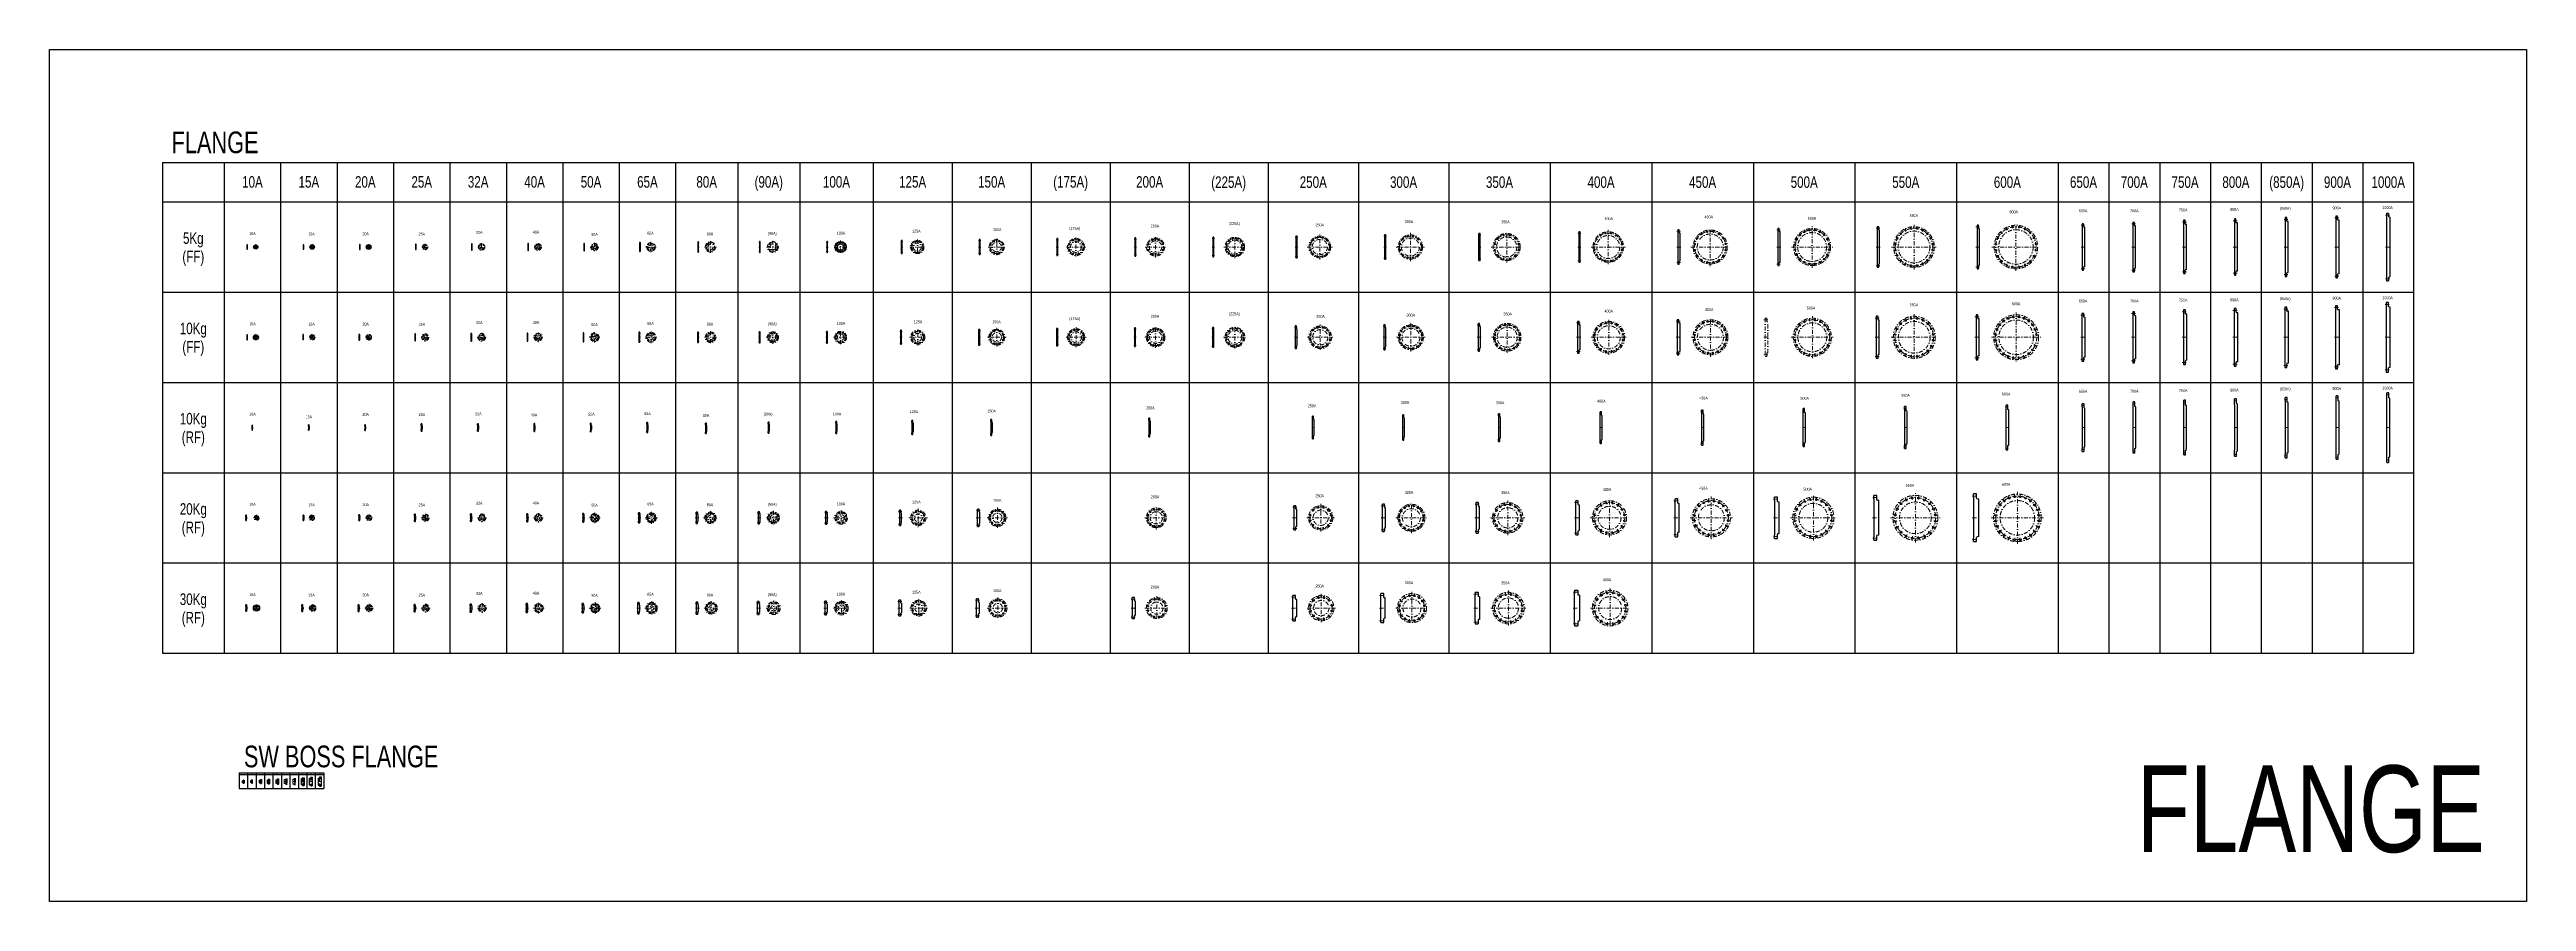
# Model space of a CAD drawing. Extents: x 0 to 90799, y 0 to 77868.
# Drawn here: x 0 to 43896, y 21988 to 37088 of the extents above; entities that cross this region are included whole.
import ezdxf
from ezdxf.enums import TextEntityAlignment as Align

# ---------------------------------------------------------------- set-up
doc = ezdxf.new("R2010")
doc.units = 0
doc.header["$LTSCALE"] = 30
doc.header["$MEASUREMENT"] = 0
doc.linetypes.add('DGN Style 2', pattern=[3, 1.8, -1.2])
doc.linetypes.add('DGN Style 4', pattern=[4.8, 2.4, -1.2, 0, -1.2])
for name, color, linetype, lineweight in [('L(c)', 1, 'DGN Style 4', 5), ('L(hid)', 2, 'DGN Style 2', 5), ('L(line)', 7, 'Continuous', 5), ('L(txt)', 2, 'Continuous', 13)]:
    doc.layers.add(name, color=color, linetype=linetype, lineweight=lineweight)
doc.styles.add('003', font='ENGINEERING.shx', dxfattribs={"width": 0.833333, "height": 3})
doc.styles.add('Style-ENGINEERING', font='ENGINEERING.shx')

# ---------------------------------------------------------------- blocks, each defined once
blk = doc.blocks.new('*U431')
for centre, radius in [((0, 0), 37.5), ((-19, 19), 6), ((0, 0), 8.9), ((19, 19), 6), ((-19, -19), 6), ((19, -19), 6)]:
    blk.add_circle(centre, radius)
at = {"layer": 'L(c)'}
for p, q in [((-14, 14), (-25, 25)), ((14, 14), (25, 25)), ((-14, -14), (-25, -25)), ((14, -14), (25, -25))]:
    blk.add_line(p, q, dxfattribs=at)
blk.add_circle((0, 0), 27.5, dxfattribs=at)
blk = doc.blocks.new('*U432')
for centre, radius in [((0, 0), 40), ((-21, 21), 6), ((0, 0), 11.1), ((21, 21), 6), ((-21, -21), 6), ((21, -21), 6)]:
    blk.add_circle(centre, radius)
at = {"layer": 'L(c)'}
for p, q in [((-15, 15), (-28, 28)), ((15, 15), (28, 28)), ((-15, -15), (-28, -28)), ((15, -15), (28, -28))]:
    blk.add_line(p, q, dxfattribs=at)
blk.add_circle((0, 0), 30, dxfattribs=at)
blk = doc.blocks.new('*U433')
for centre, radius in [((0, 0), 42.5), ((-23, 23), 6), ((0, 0), 13.8), ((23, 23), 6), ((-23, -23), 6), ((23, -23), 6)]:
    blk.add_circle(centre, radius)
at = {"layer": 'L(c)'}
for p, q in [((-17, 17), (-29, 29)), ((17, 17), (29, 29)), ((-17, -17), (-29, -29)), ((17, -17), (29, -29))]:
    blk.add_line(p, q, dxfattribs=at)
blk.add_circle((0, 0), 32.5, dxfattribs=at)
blk = doc.blocks.new('*U434')
for centre, radius in [((0, 0), 47.5), ((-27, 27), 6), ((0, 0), 17.2), ((27, 27), 6), ((-27, -27), 6), ((27, -27), 6)]:
    blk.add_circle(centre, radius)
at = {"layer": 'L(c)'}
for p, q in [((-20, 20), (-33, 33)), ((20, 20), (33, 33)), ((-20, -20), (-33, -33)), ((20, -20), (33, -33))]:
    blk.add_line(p, q, dxfattribs=at)
blk.add_circle((0, 0), 37.5, dxfattribs=at)
blk = doc.blocks.new('*U435')
for centre, radius in [((0, 0), 57.5), ((-32, 32), 7.5), ((0, 0), 21.6), ((32, 32), 7.5), ((-32, -32), 7.5), ((32, -32), 7.5)]:
    blk.add_circle(centre, radius)
at = {"layer": 'L(c)'}
for p, q in [((-24, 24), (-39, 39)), ((24, 24), (39, 39)), ((-24, -24), (-39, -39)), ((24, -24), (39, -39))]:
    blk.add_line(p, q, dxfattribs=at)
blk.add_circle((0, 0), 45, dxfattribs=at)
blk = doc.blocks.new('*U436')
for centre, radius in [((0, 0), 60), ((-34, 34), 7.5), ((0, 0), 24.6), ((34, 34), 7.5), ((-34, -34), 7.5), ((34, -34), 7.5)]:
    blk.add_circle(centre, radius)
at = {"layer": 'L(c)'}
for p, q in [((-26, 26), (-41, 41)), ((26, 26), (41, 41)), ((-26, -26), (-41, -41)), ((26, -26), (41, -41))]:
    blk.add_line(p, q, dxfattribs=at)
blk.add_circle((0, 0), 47.5, dxfattribs=at)
blk = doc.blocks.new('*U437')
for centre, radius in [((0, 0), 65), ((-37, 37), 7.5), ((0, 0), 30.6), ((37, 37), 7.5), ((-37, -37), 7.5), ((37, -37), 7.5)]:
    blk.add_circle(centre, radius)
at = {"layer": 'L(c)'}
for p, q in [((-30, 30), (-45, 45)), ((30, 30), (45, 45)), ((-30, -30), (-45, -45)), ((30, -30), (45, -45))]:
    blk.add_line(p, q, dxfattribs=at)
blk.add_circle((0, 0), 52.5, dxfattribs=at)
blk = doc.blocks.new('*U438')
for centre, radius in [((0, 0), 77.5), ((-46, 46), 7.5), ((0, 0), 38.5), ((46, 46), 7.5), ((-46, -46), 7.5), ((46, -46), 7.5)]:
    blk.add_circle(centre, radius)
at = {"layer": 'L(c)'}
for p, q in [((-39, 39), (-53, 53)), ((39, 39), (53, 53)), ((-39, -39), (-53, -53)), ((39, -39), (53, -53))]:
    blk.add_line(p, q, dxfattribs=at)
blk.add_circle((0, 0), 65, dxfattribs=at)
blk = doc.blocks.new('*U439')
for centre, radius in [((0, 0), 90), ((-51, 51), 9.5), ((0, 0), 45), ((51, 51), 9.5), ((-51, -51), 9.5), ((51, -51), 9.5)]:
    blk.add_circle(centre, radius)
at = {"layer": 'L(c)'}
for p, q in [((-42, 42), (-61, 61)), ((42, 42), (61, 61)), ((-42, -42), (-61, -61)), ((42, -42), (61, -61))]:
    blk.add_line(p, q, dxfattribs=at)
blk.add_circle((0, 0), 72.5, dxfattribs=at)
blk = doc.blocks.new('*U440')
for centre, radius in [((0, 0), 95), ((-55, 55), 9.5), ((0, 0), 51.3), ((55, 55), 9.5), ((-55, -55), 9.5), ((55, -55), 9.5)]:
    blk.add_circle(centre, radius)
at = {"layer": 'L(c)'}
for p, q in [((-45, 45), (-64, 64)), ((45, 45), (64, 64)), ((-45, -45), (-64, -64)), ((45, -45), (64, -64))]:
    blk.add_line(p, q, dxfattribs=at)
blk.add_circle((0, 0), 77.5, dxfattribs=at)
blk = doc.blocks.new('*U441')
for centre, radius in [((0, 0), 100), ((-76, 32), 9.5), ((0, 0), 57.7), ((-32, 76), 9.5), ((32, 76), 9.5), ((76, 32), 9.5), ((-76, -32), 9.5), ((-32, -76), 9.5), ((32, -76), 9.5), ((76, -32), 9.5)]:
    blk.add_circle(centre, radius)
at = {"layer": 'L(c)'}
for p, q in [((-64, 26), (-89, 37)), ((-26, 64), (-37, 89)), ((26, 64), (37, 89)), ((64, 26), (89, 37)), ((-64, -26), (-89, -37)), ((-26, -64), (-37, -89)), ((26, -64), (37, -89)), ((64, -26), (89, -37))]:
    blk.add_line(p, q, dxfattribs=at)
blk.add_circle((0, 0), 82.5, dxfattribs=at)
blk = doc.blocks.new('*U442')
for centre, radius in [((0, 0), 118), ((-92, 38), 9.5), ((0, 0), 70.6), ((-38, 92), 9.5), ((38, 92), 9.5), ((92, 38), 9.5), ((-92, -38), 9.5), ((-38, -92), 9.5), ((38, -92), 9.5), ((92, -38), 9.5)]:
    blk.add_circle(centre, radius)
at = {"layer": 'L(c)'}
for p, q in [((-80, 33), (-105, 43)), ((-33, 80), (-43, 105)), ((33, 80), (43, 105)), ((80, 33), (105, 43)), ((-80, -33), (-105, -43)), ((-33, -80), (-43, -105)), ((33, -80), (43, -105)), ((80, -33), (105, -43))]:
    blk.add_line(p, q, dxfattribs=at)
blk.add_circle((0, 0), 100, dxfattribs=at)
blk = doc.blocks.new('*U443')
for centre, radius in [((0, 0), 132), ((-106, 44), 9.5), ((0, 0), 83.3), ((-44, 106), 9.5), ((44, 106), 9.5), ((106, 44), 9.5), ((-106, -44), 9.5), ((-44, -106), 9.5), ((44, -106), 9.5), ((106, -44), 9.5)]:
    blk.add_circle(centre, radius)
at = {"layer": 'L(c)'}
for p, q in [((-94, 39), (-119, 49)), ((-39, 94), (-49, 119)), ((39, 94), (49, 119)), ((94, 39), (119, 49)), ((-94, -39), (-119, -49)), ((-39, -94), (-49, -119)), ((39, -94), (49, -119)), ((94, -39), (119, -49))]:
    blk.add_line(p, q, dxfattribs=at)
blk.add_circle((0, 0), 115, dxfattribs=at)
blk = doc.blocks.new('*U444')
for centre, radius in [((0, 0), 150), ((-120, 50), 11.5), ((0, 0), 96), ((-50, 120), 11.5), ((50, 120), 11.5), ((120, 50), 11.5), ((-120, -50), 11.5), ((-50, -120), 11.5), ((50, -120), 11.5), ((120, -50), 11.5)]:
    blk.add_circle(centre, radius)
at = {"layer": 'L(c)'}
for p, q in [((-105, 43), (-135, 56)), ((-43, 105), (-56, 135)), ((43, 105), (56, 135)), ((105, 43), (135, 56)), ((-105, -43), (-135, -56)), ((-43, -105), (-56, -135)), ((43, -105), (56, -135)), ((105, -43), (135, -56))]:
    blk.add_line(p, q, dxfattribs=at)
blk.add_circle((0, 0), 130, dxfattribs=at)
blk = doc.blocks.new('*U445')
for centre, radius in [((0, 0), 160), ((-129, 54), 11.5), ((0, 0), 109), ((-54, 129), 11.5), ((54, 129), 11.5), ((129, 54), 11.5), ((-129, -54), 11.5), ((-54, -129), 11.5), ((54, -129), 11.5), ((129, -54), 11.5)]:
    blk.add_circle(centre, radius)
at = {"layer": 'L(c)'}
for p, q in [((-114, 47), (-145, 60)), ((-47, 114), (-60, 145)), ((47, 114), (60, 145)), ((114, 47), (145, 60)), ((-114, -47), (-145, -60)), ((-47, -114), (-60, -145)), ((47, -114), (60, -145)), ((114, -47), (145, -60))]:
    blk.add_line(p, q, dxfattribs=at)
blk.add_circle((0, 0), 140, dxfattribs=at)
blk = doc.blocks.new('*U446')
for centre, radius in [((0, 0), 172), ((-147, 39), 11.5), ((0, 0), 122), ((-108, 108), 11.5), ((-39, 147), 11.5), ((39, 147), 11.5), ((108, 108), 11.5), ((147, 39), 11.5), ((-147, -39), 11.5), ((-108, -108), 11.5), ((-39, -147), 11.5), ((39, -147), 11.5), ((108, -108), 11.5), ((147, -39), 11.5)]:
    blk.add_circle(centre, radius)
at = {"layer": 'L(c)'}
for p, q in [((-131, 35), (-163, 44)), ((-96, 96), (-119, 120)), ((-35, 131), (-44, 163)), ((35, 131), (44, 163)), ((96, 96), (120, 120)), ((131, 35), (163, 44)), ((-131, -35), (-163, -44)), ((-96, -96), (-119, -119)), ((-35, -131), (-44, -163)), ((35, -131), (44, -163)), ((96, -96), (120, -119)), ((131, -35), (163, -44))]:
    blk.add_line(p, q, dxfattribs=at)
blk.add_circle((0, 0), 152, dxfattribs=at)
blk = doc.blocks.new('*U447')
for centre, radius in [((0, 0), 192), ((-167, 45), 11.5), ((0, 0), 135), ((-122, 122), 11.5), ((-45, 167), 11.5), ((45, 167), 11.5), ((122, 122), 11.5), ((167, 45), 11.5), ((-167, -45), 11.5), ((-122, -122), 11.5), ((-45, -167), 11.5), ((45, -167), 11.5), ((122, -122), 11.5), ((167, -45), 11.5)]:
    blk.add_circle(centre, radius)
at = {"layer": 'L(c)'}
for p, q in [((-151, 40), (-183, 49)), ((-110, 110), (-134, 134)), ((-40, 151), (-49, 183)), ((40, 151), (49, 183)), ((110, 110), (134, 134)), ((151, 40), (183, 49)), ((-151, -40), (-183, -49)), ((-110, -110), (-134, -134)), ((-40, -151), (-49, -183)), ((40, -151), (49, -183)), ((110, -110), (134, -134)), ((151, -40), (183, -49))]:
    blk.add_line(p, q, dxfattribs=at)
blk.add_circle((0, 0), 172, dxfattribs=at)
blk = doc.blocks.new('*U448')
for centre, radius in [((0, 0), 215), ((-188, 50), 11.5), ((0, 0), 160), ((-138, 138), 11.5), ((-50, 188), 11.5), ((50, 188), 11.5), ((138, 138), 11.5), ((188, 50), 11.5), ((-188, -50), 11.5), ((-138, -138), 11.5), ((-50, -188), 11.5), ((50, -188), 11.5), ((138, -138), 11.5), ((188, -50), 11.5)]:
    blk.add_circle(centre, radius)
at = {"layer": 'L(c)'}
for p, q in [((-172, 46), (-204, 55)), ((-126, 126), (-150, 150)), ((-46, 172), (-55, 204)), ((46, 172), (55, 204)), ((126, 126), (150, 150)), ((172, 46), (204, 55)), ((-172, -46), (-204, -55)), ((-126, -126), (-150, -150)), ((-46, -172), (-55, -204)), ((46, -172), (55, -204)), ((126, -126), (150, -150)), ((172, -46), (204, -55))]:
    blk.add_line(p, q, dxfattribs=at)
blk.add_circle((0, 0), 195, dxfattribs=at)
blk = doc.blocks.new('*U449')
for centre, radius in [((0, 0), 240), ((-210, 56), 12.5), ((0, 0), 179), ((-154, 154), 12.5), ((-56, 210), 12.5), ((56, 210), 12.5), ((154, 154), 12.5), ((210, 56), 12.5), ((-210, -56), 12.5), ((-154, -154), 12.5), ((-56, -210), 12.5), ((56, -210), 12.5), ((154, -154), 12.5), ((210, -56), 12.5)]:
    blk.add_circle(centre, radius)
at = {"layer": 'L(c)'}
for p, q in [((-193, 52), (-227, 61)), ((-141, 141), (-166, 166)), ((-52, 193), (-61, 227)), ((52, 193), (61, 227)), ((141, 141), (166, 166)), ((193, 52), (227, 61)), ((-193, -52), (-227, -61)), ((-141, -141), (-166, -166)), ((-52, -193), (-61, -227)), ((52, -193), (61, -227)), ((141, -141), (166, -166)), ((193, -52), (227, -61))]:
    blk.add_line(p, q, dxfattribs=at)
blk.add_circle((0, 0), 218, dxfattribs=at)
blk = doc.blocks.new('*U450')
for centre, radius in [((0, 0), 270), ((-243, 48), 12.5), ((-206, 137), 12.5), ((0, 0), 204), ((-138, 206), 12.5), ((-48, 243), 12.5), ((48, 243), 12.5), ((137, 206), 12.5), ((206, 137), 12.5), ((243, 48), 12.5), ((-243, -48), 12.5), ((-206, -138), 12.5), ((-138, -206), 12.5), ((-48, -243), 12.5), ((48, -243), 12.5), ((137, -206), 12.5), ((206, -138), 12.5), ((243, -48), 12.5)]:
    blk.add_circle(centre, radius)
at = {"layer": 'L(c)'}
for p, q in [((-226, 45), (-260, 52)), ((-191, 128), (-220, 147)), ((-128, 191), (-147, 220)), ((-45, 226), (-52, 260)), ((45, 226), (52, 260)), ((128, 191), (147, 220)), ((191, 128), (220, 147)), ((226, 45), (260, 52)), ((-226, -45), (-260, -52)), ((-191, -128), (-220, -147)), ((-128, -191), (-147, -220)), ((-45, -226), (-52, -260)), ((45, -226), (52, -260)), ((128, -191), (147, -220)), ((191, -128), (220, -147)), ((226, -45), (260, -52))]:
    blk.add_line(p, q, dxfattribs=at)
blk.add_circle((0, 0), 248, dxfattribs=at)
blk = doc.blocks.new('*U451')
for centre, radius in [((0, 0), 302), ((-272, 54), 12.5), ((-231, 154), 12.5), ((0, 0), 230), ((-154, 231), 12.5), ((-54, 272), 12.5), ((54, 272), 12.5), ((154, 231), 12.5), ((231, 154), 12.5), ((272, 54), 12.5), ((-272, -54), 12.5), ((-231, -154), 12.5), ((-154, -231), 12.5), ((-54, -272), 12.5), ((54, -272), 12.5), ((154, -231), 12.5), ((231, -154), 12.5), ((272, -54), 12.5)]:
    blk.add_circle(centre, radius)
at = {"layer": 'L(c)'}
for p, q in [((-255, 51), (-289, 58)), ((-216, 144), (-245, 164)), ((-144, 216), (-164, 245)), ((-51, 255), (-58, 289)), ((51, 255), (58, 289)), ((144, 216), (164, 245)), ((216, 144), (245, 164)), ((255, 51), (289, 58)), ((-255, -51), (-289, -58)), ((-216, -144), (-245, -164)), ((-144, -216), (-164, -245)), ((-51, -255), (-58, -289)), ((51, -255), (58, -289)), ((144, -216), (164, -245)), ((216, -144), (245, -164)), ((255, -51), (289, -58))]:
    blk.add_line(p, q, dxfattribs=at)
blk.add_circle((0, 0), 278, dxfattribs=at)
blk = doc.blocks.new('*U452')
for centre, radius in [((0, 0), 328), ((-299, 47), 12.5), ((-270, 137), 12.5), ((0, 0), 256), ((-214, 214), 12.5), ((-137, 270), 12.5), ((-47, 299), 12.5), ((47, 299), 12.5), ((137, 270), 12.5), ((214, 214), 12.5), ((270, 137), 12.5), ((299, 47), 12.5), ((-299, -47), 12.5), ((-270, -137), 12.5), ((-214, -214), 12.5), ((-137, -270), 12.5), ((-47, -299), 12.5), ((47, -299), 12.5), ((137, -270), 12.5), ((214, -214), 12.5), ((270, -137), 12.5), ((299, -47), 12.5)]:
    blk.add_circle(centre, radius)
at = {"layer": 'L(c)'}
for p, q in [((-280, 44), (-318, 50)), ((-252, 128), (-287, 146)), ((-200, 200), (-228, 228)), ((-128, 252), (-146, 287)), ((-44, 280), (-50, 318)), ((44, 280), (50, 318)), ((128, 252), (146, 287)), ((200, 200), (228, 228)), ((252, 128), (287, 146)), ((280, 44), (318, 50)), ((-280, -44), (-318, -50)), ((-252, -128), (-287, -146)), ((-200, -200), (-228, -228)), ((-128, -252), (-146, -287)), ((-44, -280), (-50, -318)), ((44, -280), (50, -318)), ((128, -252), (146, -287)), ((200, -200), (228, -228)), ((252, -128), (287, -146)), ((280, -44), (318, -50))]:
    blk.add_line(p, q, dxfattribs=at)
blk.add_circle((0, 0), 302, dxfattribs=at)
blk = doc.blocks.new('*U453')
for centre, radius in [((0, 0), 360), ((-328, 52), 13.5), ((-296, 151), 13.5), ((0, 0), 281), ((-235, 235), 13.5), ((-151, 296), 13.5), ((-52, 328), 13.5), ((52, 328), 13.5), ((151, 296), 13.5), ((235, 235), 13.5), ((296, 151), 13.5), ((328, 52), 13.5), ((-328, -52), 13.5), ((-296, -151), 13.5), ((-235, -235), 13.5), ((-151, -296), 13.5), ((-52, -328), 13.5), ((52, -328), 13.5), ((151, -296), 13.5), ((235, -235), 13.5), ((296, -151), 13.5), ((328, -52), 13.5)]:
    blk.add_circle(centre, radius)
at = {"layer": 'L(c)'}
for p, q in [((-308, 49), (-349, 55)), ((-308, 49), (-349, 55)), ((-308, 49), (-349, 55)), ((-308, 49), (-349, 55)), ((-308, 49), (-349, 55)), ((-308, 49), (-349, 55)), ((-308, 49), (-349, 55)), ((-308, 49), (-349, 55)), ((-308, 49), (-349, 55)), ((-308, 49), (-349, 55)), ((-308, 49), (-349, 55)), ((-308, 49), (-349, 55)), ((-308, 49), (-349, 55)), ((-308, 49), (-349, 55)), ((-308, 49), (-349, 55)), ((-308, 49), (-349, 55)), ((-308, 49), (-349, 55)), ((-308, 49), (-349, 55)), ((-308, 49), (-349, 55)), ((-308, 49), (-349, 55)), ((-308, 49), (-349, 55)), ((-308, 49), (-349, 55)), ((-308, 49), (-349, 55)), ((-308, 49), (-349, 55)), ((-308, 49), (-349, 55)), ((-308, 49), (-349, 55)), ((-308, 49), (-349, 55)), ((-308, 49), (-349, 55)), ((-308, 49), (-349, 55)), ((-308, 49), (-349, 55)), ((-308, 49), (-349, 55)), ((-308, 49), (-349, 55)), ((-308, 49), (-349, 55)), ((-308, 49), (-349, 55)), ((-308, 49), (-349, 55)), ((-308, 49), (-349, 55)), ((-308, 49), (-349, 55)), ((-308, 49), (-349, 55)), ((-308, 49), (-349, 55)), ((-308, 49), (-349, 55)), ((-308, 49), (-349, 55)), ((-308, 49), (-349, 55)), ((-308, 49), (-349, 55)), ((-308, 49), (-349, 55)), ((-308, 49), (-349, 55)), ((-308, 49), (-349, 55)), ((-308, 49), (-349, 55)), ((-308, 49), (-349, 55)), ((-308, 49), (-349, 55)), ((-308, 49), (-349, 55)), ((-308, 49), (-349, 55)), ((-308, 49), (-349, 55)), ((-308, 49), (-349, 55)), ((-308, 49), (-349, 55)), ((-308, 49), (-349, 55)), ((-308, 49), (-349, 55)), ((-308, 49), (-349, 55)), ((-308, 49), (-349, 55)), ((-308, 49), (-349, 55)), ((-308, 49), (-349, 55)), ((-308, 49), (-349, 55)), ((-308, 49), (-349, 55)), ((-308, 49), (-349, 55)), ((-308, 49), (-349, 55)), ((-308, 49), (-349, 55)), ((-308, 49), (-349, 55)), ((-308, 49), (-349, 55)), ((-308, 49), (-349, 55)), ((-308, 49), (-349, 55)), ((-308, 49), (-349, 55)), ((-308, 49), (-349, 55)), ((-308, 49), (-349, 55)), ((-308, 49), (-349, 55)), ((-308, 49), (-349, 55)), ((-308, 49), (-349, 55)), ((-308, 49), (-349, 55)), ((-308, 49), (-349, 55)), ((-308, 49), (-349, 55)), ((-308, 49), (-349, 55)), ((-308, 49), (-349, 55)), ((-308, 49), (-349, 55)), ((-308, 49), (-349, 55)), ((-308, 49), (-349, 55)), ((-308, 49), (-349, 55)), ((-308, 49), (-349, 55)), ((-308, 49), (-349, 55)), ((-308, 49), (-349, 55)), ((-308, 49), (-349, 55)), ((-308, 49), (-349, 55)), ((-308, 49), (-349, 55)), ((-308, 49), (-349, 55)), ((-308, 49), (-349, 55)), ((-308, 49), (-349, 55)), ((-308, 49), (-349, 55)), ((-308, 49), (-349, 55)), ((-308, 49), (-349, 55)), ((-308, 49), (-349, 55)), ((-308, 49), (-349, 55)), ((-308, 49), (-349, 55)), ((-308, 49), (-349, 55)), ((-308, 49), (-349, 55)), ((-308, 49), (-349, 55)), ((-308, 49), (-349, 55)), ((-308, 49), (-349, 55)), ((-308, 49), (-349, 55)), ((-308, 49), (-349, 55)), ((-308, 49), (-349, 55)), ((-308, 49), (-349, 55)), ((-308, 49), (-349, 55)), ((-308, 49), (-349, 55)), ((-308, 49), (-349, 55)), ((-308, 49), (-349, 55)), ((-308, 49), (-349, 55)), ((-308, 49), (-349, 55)), ((-308, 49), (-349, 55)), ((-308, 49), (-349, 55)), ((-308, 49), (-349, 55)), ((-308, 49), (-349, 55)), ((-308, 49), (-349, 55)), ((-308, 49), (-349, 55)), ((-308, 49), (-349, 55)), ((-308, 49), (-349, 55)), ((-308, 49), (-349, 55)), ((-308, 49), (-349, 55)), ((-308, 49), (-349, 55)), ((-308, 49), (-349, 55)), ((-308, 49), (-349, 55)), ((-308, 49), (-349, 55)), ((-308, 49), (-349, 55)), ((-308, 49), (-349, 55)), ((-308, 49), (-349, 55)), ((-308, 49), (-349, 55)), ((-308, 49), (-349, 55)), ((-308, 49), (-349, 55)), ((-308, 49), (-349, 55)), ((-308, 49), (-349, 55)), ((-308, 49), (-349, 55)), ((-308, 49), (-349, 55)), ((-308, 49), (-349, 55)), ((-308, 49), (-349, 55)), ((-308, 49), (-349, 55)), ((-308, 49), (-349, 55)), ((-308, 49), (-349, 55)), ((-308, 49), (-349, 55)), ((-308, 49), (-349, 55)), ((-308, 49), (-349, 55)), ((-308, 49), (-349, 55)), ((-308, 49), (-349, 55)), ((-308, 49), (-349, 55)), ((-308, 49), (-349, 55)), ((-308, 49), (-349, 55)), ((-308, 49), (-349, 55)), ((-278, 142), (-315, 160)), ((-278, 142), (-315, 160)), ((-278, 142), (-315, 160)), ((-278, 142), (-315, 160)), ((-278, 142), (-315, 160)), ((-278, 142), (-315, 160)), ((-278, 142), (-315, 160)), ((-278, 142), (-315, 160)), ((-278, 142), (-315, 160)), ((-278, 142), (-315, 160)), ((-278, 142), (-315, 160)), ((-278, 142), (-315, 160)), ((-278, 142), (-315, 160)), ((-278, 142), (-315, 160)), ((-278, 142), (-315, 160)), ((-278, 142), (-315, 160)), ((-278, 142), (-315, 160)), ((-278, 142), (-315, 160)), ((-278, 142), (-315, 160)), ((-278, 142), (-315, 160)), ((-278, 142), (-315, 160)), ((-278, 142), (-315, 160)), ((-278, 142), (-315, 160)), ((-278, 142), (-315, 160)), ((-278, 142), (-315, 160)), ((-278, 142), (-315, 160)), ((-278, 142), (-315, 160)), ((-278, 142), (-315, 160)), ((-278, 142), (-315, 160)), ((-278, 142), (-315, 160)), ((-278, 142), (-315, 160)), ((-278, 142), (-315, 160)), ((-278, 142), (-315, 160)), ((-278, 142), (-315, 160)), ((-278, 142), (-315, 160)), ((-278, 142), (-315, 160)), ((-278, 142), (-315, 160)), ((-278, 142), (-315, 160)), ((-278, 142), (-315, 160)), ((-278, 142), (-315, 160)), ((-278, 142), (-315, 160)), ((-278, 142), (-315, 160)), ((-278, 142), (-315, 160)), ((-278, 142), (-315, 160)), ((-278, 142), (-315, 160)), ((-278, 142), (-315, 160)), ((-278, 142), (-315, 160)), ((-278, 142), (-315, 160)), ((-278, 142), (-315, 160)), ((-278, 142), (-315, 160)), ((-278, 142), (-315, 160)), ((-278, 142), (-315, 160)), ((-278, 142), (-315, 160)), ((-278, 142), (-315, 160)), ((-278, 142), (-315, 160)), ((-278, 142), (-315, 160)), ((-278, 142), (-315, 160)), ((-278, 142), (-315, 160)), ((-278, 142), (-315, 160)), ((-278, 142), (-315, 160)), ((-278, 142), (-315, 160)), ((-278, 142), (-315, 160)), ((-278, 142), (-315, 160)), ((-278, 142), (-315, 160)), ((-278, 142), (-315, 160)), ((-278, 142), (-315, 160)), ((-278, 142), (-315, 160)), ((-278, 142), (-315, 160)), ((-278, 142), (-315, 160)), ((-278, 142), (-315, 160)), ((-278, 142), (-315, 160)), ((-278, 142), (-315, 160)), ((-278, 142), (-315, 160)), ((-278, 142), (-315, 160)), ((-278, 142), (-315, 160)), ((-278, 142), (-315, 160)), ((-278, 142), (-315, 160)), ((-278, 142), (-315, 160)), ((-278, 142), (-315, 160)), ((-278, 142), (-315, 160)), ((-278, 142), (-315, 160)), ((-278, 142), (-315, 160)), ((-278, 142), (-315, 160)), ((-278, 142), (-315, 160)), ((-278, 142), (-315, 160)), ((-278, 142), (-315, 160)), ((-278, 142), (-315, 160)), ((-278, 142), (-315, 160)), ((-278, 142), (-315, 160)), ((-278, 142), (-315, 160)), ((-278, 142), (-315, 160)), ((-278, 142), (-315, 160)), ((-278, 142), (-315, 160)), ((-278, 142), (-315, 160)), ((-278, 142), (-315, 160)), ((-278, 142), (-315, 160)), ((-278, 142), (-315, 160)), ((-278, 142), (-315, 160)), ((-278, 142), (-315, 160)), ((-278, 142), (-315, 160)), ((-278, 142), (-315, 160)), ((-278, 142), (-315, 160)), ((-278, 142), (-315, 160)), ((-278, 142), (-315, 160)), ((-278, 142), (-315, 160)), ((-278, 142), (-315, 160)), ((-278, 142), (-315, 160)), ((-278, 142), (-315, 160)), ((-278, 142), (-315, 160)), ((-278, 142), (-315, 160)), ((-278, 142), (-315, 160)), ((-278, 142), (-315, 160)), ((-278, 142), (-315, 160)), ((-278, 142), (-315, 160)), ((-278, 142), (-315, 160)), ((-278, 142), (-315, 160)), ((-278, 142), (-315, 160)), ((-278, 142), (-315, 160)), ((-278, 142), (-315, 160)), ((-278, 142), (-315, 160)), ((-278, 142), (-315, 160)), ((-278, 142), (-315, 160)), ((-278, 142), (-315, 160)), ((-278, 142), (-315, 160)), ((-278, 142), (-315, 160)), ((-278, 142), (-315, 160)), ((-278, 142), (-315, 160)), ((-278, 142), (-315, 160)), ((-278, 142), (-315, 160)), ((-278, 142), (-315, 160)), ((-278, 142), (-315, 160)), ((-278, 142), (-315, 160)), ((-278, 142), (-315, 160)), ((-278, 142), (-315, 160)), ((-278, 142), (-315, 160)), ((-278, 142), (-315, 160)), ((-278, 142), (-315, 160)), ((-278, 142), (-315, 160)), ((-278, 142), (-315, 160)), ((-278, 142), (-315, 160)), ((-278, 142), (-315, 160)), ((-278, 142), (-315, 160)), ((-278, 142), (-315, 160)), ((-278, 142), (-315, 160)), ((-278, 142), (-315, 160)), ((-278, 142), (-315, 160)), ((-278, 142), (-315, 160)), ((-278, 142), (-315, 160)), ((-278, 142), (-315, 160)), ((-278, 142), (-315, 160)), ((-278, 142), (-315, 160)), ((-278, 142), (-315, 160)), ((-221, 221), (-250, 250)), ((-221, 221), (-250, 250)), ((-221, 221), (-250, 250)), ((-221, 221), (-250, 250)), ((-221, 221), (-250, 250)), ((-221, 221), (-250, 250)), ((-221, 221), (-250, 250)), ((-221, 221), (-250, 250)), ((-221, 221), (-250, 250)), ((-221, 221), (-250, 250)), ((-221, 221), (-250, 250)), ((-221, 221), (-250, 250)), ((-221, 221), (-250, 250)), ((-221, 221), (-250, 250)), ((-221, 221), (-250, 250)), ((-221, 221), (-250, 250)), ((-221, 221), (-250, 250)), ((-221, 221), (-250, 250)), ((-221, 221), (-250, 250)), ((-221, 221), (-250, 250)), ((-221, 221), (-250, 250)), ((-221, 221), (-250, 250)), ((-221, 221), (-250, 250)), ((-221, 221), (-250, 250)), ((-221, 221), (-250, 250)), ((-221, 221), (-250, 250)), ((-221, 221), (-250, 250)), ((-221, 221), (-250, 250)), ((-221, 221), (-250, 250)), ((-221, 221), (-250, 250)), ((-221, 221), (-250, 250)), ((-221, 221), (-250, 250)), ((-221, 221), (-250, 250)), ((-221, 221), (-250, 250)), ((-221, 221), (-250, 250)), ((-221, 221), (-250, 250)), ((-221, 221), (-250, 250)), ((-221, 221), (-250, 250)), ((-221, 221), (-250, 250)), ((-221, 221), (-250, 250)), ((-221, 221), (-250, 250)), ((-221, 221), (-250, 250)), ((-221, 221), (-250, 250)), ((-221, 221), (-250, 250)), ((-221, 221), (-250, 250)), ((-221, 221), (-250, 250)), ((-221, 221), (-250, 250)), ((-221, 221), (-250, 250)), ((-221, 221), (-250, 250)), ((-221, 221), (-250, 250)), ((-221, 221), (-250, 250)), ((-221, 221), (-250, 250)), ((-221, 221), (-250, 250)), ((-221, 221), (-250, 250)), ((-221, 221), (-250, 250)), ((-221, 221), (-250, 250)), ((-221, 221), (-250, 250)), ((-221, 221), (-250, 250)), ((-221, 221), (-250, 250)), ((-221, 221), (-250, 250)), ((-221, 221), (-250, 250)), ((-221, 221), (-250, 250)), ((-221, 221), (-250, 250)), ((-221, 221), (-250, 250)), ((-221, 221), (-250, 250)), ((-221, 221), (-250, 250)), ((-221, 221), (-250, 250)), ((-221, 221), (-250, 250)), ((-221, 221), (-250, 250)), ((-221, 221), (-250, 250)), ((-221, 221), (-250, 250)), ((-221, 221), (-250, 250)), ((-221, 221), (-250, 250)), ((-221, 221), (-250, 250)), ((-221, 221), (-250, 250)), ((-221, 221), (-250, 250)), ((-221, 221), (-250, 250)), ((-221, 221), (-250, 250)), ((-221, 221), (-250, 250)), ((-221, 221), (-250, 250)), ((-221, 221), (-250, 250)), ((-221, 221), (-250, 250)), ((-221, 221), (-250, 250)), ((-221, 221), (-250, 250)), ((-221, 221), (-250, 250)), ((-221, 221), (-250, 250)), ((-221, 221), (-250, 250)), ((-221, 221), (-250, 250)), ((-221, 221), (-250, 250)), ((-221, 221), (-250, 250)), ((-221, 221), (-250, 250)), ((-221, 221), (-250, 250)), ((-221, 221), (-250, 250)), ((-221, 221), (-250, 250)), ((-221, 221), (-250, 250)), ((-221, 221), (-250, 250)), ((-221, 221), (-250, 250)), ((-221, 221), (-250, 250)), ((-221, 221), (-250, 250)), ((-221, 221), (-250, 250)), ((-221, 221), (-250, 250)), ((-221, 221), (-250, 250)), ((-221, 221), (-250, 250)), ((-221, 221), (-250, 250)), ((-221, 221), (-250, 250)), ((-221, 221), (-250, 250)), ((-221, 221), (-250, 250)), ((-221, 221), (-250, 250)), ((-221, 221), (-250, 250)), ((-221, 221), (-250, 250)), ((-221, 221), (-250, 250)), ((-221, 221), (-250, 250)), ((-221, 221), (-250, 250)), ((-221, 221), (-250, 250)), ((-221, 221), (-250, 250)), ((-221, 221), (-250, 250)), ((-221, 221), (-250, 250)), ((-221, 221), (-250, 250)), ((-221, 221), (-250, 250)), ((-221, 221), (-250, 250)), ((-221, 221), (-250, 250)), ((-221, 221), (-250, 250)), ((-221, 221), (-250, 250)), ((-221, 221), (-250, 250)), ((-221, 221), (-250, 250)), ((-221, 221), (-250, 250)), ((-221, 221), (-250, 250)), ((-221, 221), (-250, 250)), ((-221, 221), (-250, 250)), ((-221, 221), (-250, 250)), ((-221, 221), (-250, 250)), ((-221, 221), (-250, 250)), ((-221, 221), (-250, 250)), ((-221, 221), (-250, 250)), ((-221, 221), (-250, 250)), ((-221, 221), (-250, 250)), ((-221, 221), (-250, 250)), ((-221, 221), (-250, 250)), ((-221, 221), (-250, 250)), ((-221, 221), (-250, 250)), ((-221, 221), (-250, 250)), ((-221, 221), (-250, 250)), ((-221, 221), (-250, 250)), ((-221, 221), (-250, 250)), ((-221, 221), (-250, 250)), ((-221, 221), (-250, 250)), ((-221, 221), (-250, 250)), ((-221, 221), (-250, 250)), ((-221, 221), (-250, 250)), ((-221, 221), (-250, 250)), ((-221, 221), (-250, 250)), ((-221, 221), (-250, 250)), ((-142, 278), (-160, 315)), ((-142, 278), (-160, 315)), ((-142, 278), (-160, 315)), ((-142, 278), (-160, 315)), ((-142, 278), (-160, 315)), ((-142, 278), (-160, 315)), ((-142, 278), (-160, 315)), ((-142, 278), (-160, 315)), ((-142, 278), (-160, 315)), ((-142, 278), (-160, 315)), ((-142, 278), (-160, 315)), ((-142, 278), (-160, 315)), ((-142, 278), (-160, 315)), ((-142, 278), (-160, 315)), ((-142, 278), (-160, 315)), ((-142, 278), (-160, 315)), ((-142, 278), (-160, 315)), ((-142, 278), (-160, 315)), ((-142, 278), (-160, 315)), ((-142, 278), (-160, 315)), ((-142, 278), (-160, 315)), ((-142, 278), (-160, 315)), ((-142, 278), (-160, 315)), ((-142, 278), (-160, 315)), ((-142, 278), (-160, 315)), ((-142, 278), (-160, 315)), ((-142, 278), (-160, 315)), ((-142, 278), (-160, 315)), ((-142, 278), (-160, 315)), ((-142, 278), (-160, 315)), ((-142, 278), (-160, 315)), ((-142, 278), (-160, 315)), ((-142, 278), (-160, 315)), ((-142, 278), (-160, 315)), ((-142, 278), (-160, 315)), ((-142, 278), (-160, 315)), ((-142, 278), (-160, 315)), ((-142, 278), (-160, 315)), ((-142, 278), (-160, 315)), ((-142, 278), (-160, 315)), ((-142, 278), (-160, 315)), ((-142, 278), (-160, 315)), ((-142, 278), (-160, 315)), ((-142, 278), (-160, 315)), ((-142, 278), (-160, 315)), ((-142, 278), (-160, 315)), ((-142, 278), (-160, 315)), ((-142, 278), (-160, 315)), ((-142, 278), (-160, 315)), ((-142, 278), (-160, 315)), ((-142, 278), (-160, 315)), ((-142, 278), (-160, 315)), ((-142, 278), (-160, 315)), ((-142, 278), (-160, 315)), ((-142, 278), (-160, 315)), ((-142, 278), (-160, 315)), ((-142, 278), (-160, 315)), ((-142, 278), (-160, 315)), ((-142, 278), (-160, 315)), ((-142, 278), (-160, 315)), ((-142, 278), (-160, 315)), ((-142, 278), (-160, 315)), ((-142, 278), (-160, 315)), ((-142, 278), (-160, 315)), ((-142, 278), (-160, 315)), ((-142, 278), (-160, 315)), ((-142, 278), (-160, 315)), ((-142, 278), (-160, 315)), ((-142, 278), (-160, 315)), ((-142, 278), (-160, 315)), ((-142, 278), (-160, 315)), ((-142, 278), (-160, 315)), ((-142, 278), (-160, 315)), ((-142, 278), (-160, 315)), ((-142, 278), (-160, 315)), ((-142, 278), (-160, 315)), ((-142, 278), (-160, 315)), ((-142, 278), (-160, 315)), ((-142, 278), (-160, 315)), ((-142, 278), (-160, 315)), ((-142, 278), (-160, 315)), ((-142, 278), (-160, 315)), ((-142, 278), (-160, 315)), ((-142, 278), (-160, 315)), ((-142, 278), (-160, 315)), ((-142, 278), (-160, 315)), ((-142, 278), (-160, 315)), ((-142, 278), (-160, 315)), ((-142, 278), (-160, 315)), ((-142, 278), (-160, 315)), ((-142, 278), (-160, 315)), ((-142, 278), (-160, 315)), ((-142, 278), (-160, 315)), ((-142, 278), (-160, 315)), ((-142, 278), (-160, 315)), ((-142, 278), (-160, 315)), ((-142, 278), (-160, 315)), ((-142, 278), (-160, 315)), ((-142, 278), (-160, 315)), ((-142, 278), (-160, 315)), ((-142, 278), (-160, 315)), ((-142, 278), (-160, 315)), ((-142, 278), (-160, 315)), ((-142, 278), (-160, 315)), ((-142, 278), (-160, 315)), ((-142, 278), (-160, 315)), ((-142, 278), (-160, 315)), ((-142, 278), (-160, 315)), ((-142, 278), (-160, 315)), ((-142, 278), (-160, 315)), ((-142, 278), (-160, 315)), ((-142, 278), (-160, 315)), ((-142, 278), (-160, 315)), ((-142, 278), (-160, 315)), ((-142, 278), (-160, 315)), ((-142, 278), (-160, 315)), ((-142, 278), (-160, 315)), ((-142, 278), (-160, 315)), ((-142, 278), (-160, 315)), ((-142, 278), (-160, 315)), ((-142, 278), (-160, 315)), ((-142, 278), (-160, 315)), ((-142, 278), (-160, 315)), ((-142, 278), (-160, 315)), ((-142, 278), (-160, 315)), ((-142, 278), (-160, 315)), ((-142, 278), (-160, 315)), ((-142, 278), (-160, 315)), ((-142, 278), (-160, 315)), ((-142, 278), (-160, 315)), ((-142, 278), (-160, 315)), ((-142, 278), (-160, 315)), ((-142, 278), (-160, 315)), ((-142, 278), (-160, 315)), ((-142, 278), (-160, 315)), ((-142, 278), (-160, 315)), ((-142, 278), (-160, 315)), ((-142, 278), (-160, 315)), ((-142, 278), (-160, 315)), ((-142, 278), (-160, 315)), ((-142, 278), (-160, 315)), ((-142, 278), (-160, 315)), ((-142, 278), (-160, 315)), ((-142, 278), (-160, 315)), ((-142, 278), (-160, 315)), ((-142, 278), (-160, 315)), ((-142, 278), (-160, 315)), ((-142, 278), (-160, 315)), ((-142, 278), (-160, 315)), ((-142, 278), (-160, 315)), ((-142, 278), (-160, 315)), ((-142, 278), (-160, 315)), ((-49, 308), (-55, 349)), ((-49, 308), (-55, 349)), ((-49, 308), (-55, 349)), ((-49, 308), (-55, 349)), ((-49, 308), (-55, 349)), ((-49, 308), (-55, 349)), ((-49, 308), (-55, 349)), ((-49, 308), (-55, 349)), ((-49, 308), (-55, 349)), ((-49, 308), (-55, 349)), ((-49, 308), (-55, 349)), ((-49, 308), (-55, 349)), ((-49, 308), (-55, 349)), ((-49, 308), (-55, 349)), ((-49, 308), (-55, 349)), ((-49, 308), (-55, 349)), ((-49, 308), (-55, 349)), ((-49, 308), (-55, 349)), ((-49, 308), (-55, 349)), ((-49, 308), (-55, 349)), ((-49, 308), (-55, 349)), ((-49, 308), (-55, 349)), ((-49, 308), (-55, 349)), ((-49, 308), (-55, 349)), ((-49, 308), (-55, 349)), ((-49, 308), (-55, 349)), ((-49, 308), (-55, 349)), ((-49, 308), (-55, 349)), ((-49, 308), (-55, 349)), ((-49, 308), (-55, 349)), ((-49, 308), (-55, 349)), ((-49, 308), (-55, 349)), ((-49, 308), (-55, 349)), ((-49, 308), (-55, 349)), ((-49, 308), (-55, 349)), ((-49, 308), (-55, 349)), ((-49, 308), (-55, 349)), ((-49, 308), (-55, 349)), ((-49, 308), (-55, 349)), ((-49, 308), (-55, 349)), ((-49, 308), (-55, 349)), ((-49, 308), (-55, 349)), ((-49, 308), (-55, 349)), ((-49, 308), (-55, 349)), ((-49, 308), (-55, 349)), ((-49, 308), (-55, 349)), ((-49, 308), (-55, 349)), ((-49, 308), (-55, 349)), ((-49, 308), (-55, 349)), ((-49, 308), (-55, 349)), ((-49, 308), (-55, 349)), ((-49, 308), (-55, 349)), ((-49, 308), (-55, 349)), ((-49, 308), (-55, 349)), ((-49, 308), (-55, 349)), ((-49, 308), (-55, 349)), ((-49, 308), (-55, 349)), ((-49, 308), (-55, 349)), ((-49, 308), (-55, 349)), ((-49, 308), (-55, 349)), ((-49, 308), (-55, 349)), ((-49, 308), (-55, 349)), ((-49, 308), (-55, 349)), ((-49, 308), (-55, 349)), ((-49, 308), (-55, 349)), ((-49, 308), (-55, 349)), ((-49, 308), (-55, 349)), ((-49, 308), (-55, 349)), ((-49, 308), (-55, 349)), ((-49, 308), (-55, 349)), ((-49, 308), (-55, 349)), ((-49, 308), (-55, 349)), ((-49, 308), (-55, 349)), ((-49, 308), (-55, 349)), ((-49, 308), (-55, 349)), ((-49, 308), (-55, 349)), ((-49, 308), (-55, 349)), ((-49, 308), (-55, 349)), ((-49, 308), (-55, 349)), ((-49, 308), (-55, 349)), ((-49, 308), (-55, 349)), ((-49, 308), (-55, 349)), ((-49, 308), (-55, 349)), ((-49, 308), (-55, 349)), ((-49, 308), (-55, 349)), ((-49, 308), (-55, 349)), ((-49, 308), (-55, 349)), ((-49, 308), (-55, 349)), ((-49, 308), (-55, 349)), ((-49, 308), (-55, 349)), ((-49, 308), (-55, 349)), ((-49, 308), (-55, 349)), ((-49, 308), (-55, 349)), ((-49, 308), (-55, 349)), ((-49, 308), (-55, 349)), ((-49, 308), (-55, 349)), ((-49, 308), (-55, 349)), ((-49, 308), (-55, 349)), ((-49, 308), (-55, 349)), ((-49, 308), (-55, 349)), ((-49, 308), (-55, 349)), ((-49, 308), (-55, 349)), ((-49, 308), (-55, 349)), ((-49, 308), (-55, 349)), ((-49, 308), (-55, 349)), ((-49, 308), (-55, 349)), ((-49, 308), (-55, 349)), ((-49, 308), (-55, 349)), ((-49, 308), (-55, 349)), ((-49, 308), (-55, 349)), ((-49, 308), (-55, 349)), ((-49, 308), (-55, 349)), ((-49, 308), (-55, 349)), ((-49, 308), (-55, 349)), ((-49, 308), (-55, 349)), ((-49, 308), (-55, 349)), ((-49, 308), (-55, 349)), ((-49, 308), (-55, 349)), ((-49, 308), (-55, 349)), ((-49, 308), (-55, 349)), ((-49, 308), (-55, 349)), ((-49, 308), (-55, 349)), ((-49, 308), (-55, 349)), ((-49, 308), (-55, 349)), ((-49, 308), (-55, 349)), ((-49, 308), (-55, 349)), ((-49, 308), (-55, 349)), ((-49, 308), (-55, 349)), ((-49, 308), (-55, 349)), ((-49, 308), (-55, 349)), ((-49, 308), (-55, 349)), ((-49, 308), (-55, 349)), ((-49, 308), (-55, 349)), ((-49, 308), (-55, 349)), ((-49, 308), (-55, 349)), ((-49, 308), (-55, 349)), ((-49, 308), (-55, 349)), ((-49, 308), (-55, 349)), ((-49, 308), (-55, 349)), ((-49, 308), (-55, 349)), ((-49, 308), (-55, 349)), ((-49, 308), (-55, 349)), ((-49, 308), (-55, 349)), ((-49, 308), (-55, 349)), ((-49, 308), (-55, 349)), ((-49, 308), (-55, 349)), ((-49, 308), (-55, 349)), ((-49, 308), (-55, 349)), ((-49, 308), (-55, 349)), ((-49, 308), (-55, 349)), ((-49, 308), (-55, 349)), ((-49, 308), (-55, 349)), ((49, 308), (55, 349)), ((49, 308), (55, 349)), ((49, 308), (55, 349)), ((49, 308), (55, 349)), ((49, 308), (55, 349)), ((49, 308), (55, 349)), ((49, 308), (55, 349)), ((49, 308), (55, 349)), ((49, 308), (55, 349)), ((49, 308), (55, 349)), ((49, 308), (55, 349)), ((49, 308), (55, 349)), ((49, 308), (55, 349)), ((49, 308), (55, 349)), ((49, 308), (55, 349)), ((49, 308), (55, 349)), ((49, 308), (55, 349)), ((49, 308), (55, 349)), ((49, 308), (55, 349)), ((49, 308), (55, 349)), ((49, 308), (55, 349)), ((49, 308), (55, 349)), ((49, 308), (55, 349)), ((49, 308), (55, 349)), ((49, 308), (55, 349)), ((49, 308), (55, 349)), ((49, 308), (55, 349)), ((49, 308), (55, 349)), ((49, 308), (55, 349)), ((49, 308), (55, 349)), ((49, 308), (55, 349)), ((49, 308), (55, 349)), ((49, 308), (55, 349)), ((49, 308), (55, 349)), ((49, 308), (55, 349)), ((49, 308), (55, 349)), ((49, 308), (55, 349)), ((49, 308), (55, 349)), ((49, 308), (55, 349)), ((49, 308), (55, 349)), ((49, 308), (55, 349)), ((49, 308), (55, 349)), ((49, 308), (55, 349)), ((49, 308), (55, 349)), ((49, 308), (55, 349)), ((49, 308), (55, 349)), ((49, 308), (55, 349)), ((49, 308), (55, 349)), ((49, 308), (55, 349)), ((49, 308), (55, 349)), ((49, 308), (55, 349)), ((49, 308), (55, 349)), ((49, 308), (55, 349)), ((49, 308), (55, 349)), ((49, 308), (55, 349)), ((49, 308), (55, 349)), ((49, 308), (55, 349)), ((49, 308), (55, 349)), ((49, 308), (55, 349)), ((49, 308), (55, 349)), ((49, 308), (55, 349)), ((49, 308), (55, 349)), ((49, 308), (55, 349)), ((49, 308), (55, 349)), ((49, 308), (55, 349)), ((49, 308), (55, 349)), ((49, 308), (55, 349)), ((49, 308), (55, 349)), ((49, 308), (55, 349)), ((49, 308), (55, 349)), ((49, 308), (55, 349)), ((49, 308), (55, 349)), ((49, 308), (55, 349)), ((49, 308), (55, 349)), ((49, 308), (55, 349)), ((49, 308), (55, 349)), ((49, 308), (55, 349)), ((49, 308), (55, 349)), ((49, 308), (55, 349)), ((49, 308), (55, 349)), ((49, 308), (55, 349)), ((49, 308), (55, 349)), ((49, 308), (55, 349)), ((49, 308), (55, 349)), ((49, 308), (55, 349)), ((49, 308), (55, 349)), ((49, 308), (55, 349)), ((49, 308), (55, 349)), ((49, 308), (55, 349)), ((49, 308), (55, 349)), ((49, 308), (55, 349)), ((49, 308), (55, 349)), ((49, 308), (55, 349)), ((49, 308), (55, 349)), ((49, 308), (55, 349)), ((49, 308), (55, 349)), ((49, 308), (55, 349)), ((49, 308), (55, 349)), ((49, 308), (55, 349)), ((49, 308), (55, 349)), ((49, 308), (55, 349)), ((49, 308), (55, 349)), ((49, 308), (55, 349)), ((49, 308), (55, 349)), ((49, 308), (55, 349)), ((49, 308), (55, 349)), ((49, 308), (55, 349)), ((49, 308), (55, 349)), ((49, 308), (55, 349)), ((49, 308), (55, 349)), ((49, 308), (55, 349)), ((49, 308), (55, 349)), ((49, 308), (55, 349)), ((49, 308), (55, 349)), ((49, 308), (55, 349)), ((49, 308), (55, 349)), ((49, 308), (55, 349)), ((49, 308), (55, 349)), ((49, 308), (55, 349)), ((49, 308), (55, 349)), ((49, 308), (55, 349)), ((49, 308), (55, 349)), ((49, 308), (55, 349)), ((49, 308), (55, 349)), ((49, 308), (55, 349)), ((49, 308), (55, 349)), ((49, 308), (55, 349)), ((49, 308), (55, 349)), ((49, 308), (55, 349)), ((49, 308), (55, 349)), ((49, 308), (55, 349)), ((49, 308), (55, 349)), ((49, 308), (55, 349)), ((49, 308), (55, 349)), ((49, 308), (55, 349)), ((49, 308), (55, 349)), ((49, 308), (55, 349)), ((49, 308), (55, 349)), ((49, 308), (55, 349)), ((49, 308), (55, 349)), ((49, 308), (55, 349)), ((49, 308), (55, 349)), ((49, 308), (55, 349)), ((49, 308), (55, 349)), ((49, 308), (55, 349)), ((49, 308), (55, 349)), ((49, 308), (55, 349)), ((49, 308), (55, 349)), ((49, 308), (55, 349)), ((49, 308), (55, 349)), ((49, 308), (55, 349)), ((49, 308), (55, 349)), ((142, 278), (160, 315)), ((142, 278), (160, 315)), ((142, 278), (160, 315)), ((142, 278), (160, 315)), ((142, 278), (160, 315)), ((142, 278), (160, 315)), ((142, 278), (160, 315)), ((142, 278), (160, 315)), ((142, 278), (160, 315)), ((142, 278), (160, 315)), ((142, 278), (160, 315)), ((142, 278), (160, 315)), ((142, 278), (160, 315)), ((142, 278), (160, 315)), ((142, 278), (160, 315)), ((142, 278), (160, 315)), ((142, 278), (160, 315)), ((142, 278), (160, 315)), ((142, 278), (160, 315)), ((142, 278), (160, 315)), ((142, 278), (160, 315)), ((142, 278), (160, 315)), ((142, 278), (160, 315)), ((142, 278), (160, 315)), ((142, 278), (160, 315)), ((142, 278), (160, 315)), ((142, 278), (160, 315)), ((142, 278), (160, 315)), ((142, 278), (160, 315)), ((142, 278), (160, 315)), ((142, 278), (160, 315)), ((142, 278), (160, 315)), ((142, 278), (160, 315)), ((142, 278), (160, 315)), ((142, 278), (160, 315)), ((142, 278), (160, 315)), ((142, 278), (160, 315)), ((142, 278), (160, 315)), ((142, 278), (160, 315)), ((142, 278), (160, 315)), ((142, 278), (160, 315)), ((142, 278), (160, 315)), ((142, 278), (160, 315)), ((142, 278), (160, 315)), ((142, 278), (160, 315)), ((142, 278), (160, 315)), ((142, 278), (160, 315)), ((142, 278), (160, 315)), ((142, 278), (160, 315)), ((142, 278), (160, 315)), ((142, 278), (160, 315)), ((142, 278), (160, 315)), ((142, 278), (160, 315)), ((142, 278), (160, 315)), ((142, 278), (160, 315)), ((142, 278), (160, 315)), ((142, 278), (160, 315)), ((142, 278), (160, 315)), ((142, 278), (160, 315)), ((142, 278), (160, 315)), ((142, 278), (160, 315)), ((142, 278), (160, 315)), ((142, 278), (160, 315)), ((142, 278), (160, 315)), ((142, 278), (160, 315)), ((142, 278), (160, 315)), ((142, 278), (160, 315)), ((142, 278), (160, 315)), ((142, 278), (160, 315)), ((142, 278), (160, 315)), ((142, 278), (160, 315)), ((142, 278), (160, 315)), ((142, 278), (160, 315)), ((142, 278), (160, 315)), ((142, 278), (160, 315)), ((142, 278), (160, 315)), ((142, 278), (160, 315)), ((142, 278), (160, 315)), ((142, 278), (160, 315)), ((142, 278), (160, 315)), ((142, 278), (160, 315)), ((142, 278), (160, 315)), ((142, 278), (160, 315)), ((142, 278), (160, 315)), ((142, 278), (160, 315)), ((142, 278), (160, 315)), ((142, 278), (160, 315)), ((142, 278), (160, 315)), ((142, 278), (160, 315)), ((142, 278), (160, 315)), ((142, 278), (160, 315)), ((142, 278), (160, 315)), ((142, 278), (160, 315)), ((142, 278), (160, 315)), ((142, 278), (160, 315)), ((142, 278), (160, 315)), ((142, 278), (160, 315)), ((142, 278), (160, 315)), ((142, 278), (160, 315)), ((142, 278), (160, 315)), ((142, 278), (160, 315)), ((142, 278), (160, 315)), ((142, 278), (160, 315)), ((142, 278), (160, 315)), ((142, 278), (160, 315)), ((142, 278), (160, 315)), ((142, 278), (160, 315)), ((142, 278), (160, 315)), ((142, 278), (160, 315)), ((142, 278), (160, 315)), ((142, 278), (160, 315)), ((142, 278), (160, 315)), ((142, 278), (160, 315)), ((142, 278), (160, 315)), ((142, 278), (160, 315)), ((142, 278), (160, 315)), ((142, 278), (160, 315)), ((142, 278), (160, 315)), ((142, 278), (160, 315)), ((142, 278), (160, 315)), ((142, 278), (160, 315)), ((142, 278), (160, 315)), ((142, 278), (160, 315)), ((142, 278), (160, 315)), ((142, 278), (160, 315)), ((142, 278), (160, 315)), ((142, 278), (160, 315)), ((142, 278), (160, 315)), ((142, 278), (160, 315)), ((142, 278), (160, 315)), ((142, 278), (160, 315)), ((142, 278), (160, 315)), ((142, 278), (160, 315)), ((142, 278), (160, 315)), ((142, 278), (160, 315)), ((142, 278), (160, 315)), ((142, 278), (160, 315)), ((142, 278), (160, 315)), ((142, 278), (160, 315)), ((142, 278), (160, 315)), ((142, 278), (160, 315)), ((142, 278), (160, 315)), ((142, 278), (160, 315)), ((142, 278), (160, 315)), ((142, 278), (160, 315)), ((142, 278), (160, 315)), ((142, 278), (160, 315)), ((142, 278), (160, 315)), ((142, 278), (160, 315)), ((142, 278), (160, 315)), ((142, 278), (160, 315)), ((142, 278), (160, 315)), ((221, 221), (250, 250)), ((221, 221), (250, 250)), ((221, 221), (250, 250)), ((221, 221), (250, 250)), ((221, 221), (250, 250)), ((221, 221), (250, 250)), ((221, 221), (250, 250)), ((221, 221), (250, 250)), ((221, 221), (250, 250)), ((221, 221), (250, 250)), ((221, 221), (250, 250)), ((221, 221), (250, 250)), ((221, 221), (250, 250)), ((221, 221), (250, 250)), ((221, 221), (250, 250)), ((221, 221), (250, 250)), ((221, 221), (250, 250)), ((221, 221), (250, 250)), ((221, 221), (250, 250)), ((221, 221), (250, 250)), ((221, 221), (250, 250)), ((221, 221), (250, 250)), ((221, 221), (250, 250)), ((221, 221), (250, 250)), ((221, 221), (250, 250)), ((221, 221), (250, 250)), ((221, 221), (250, 250)), ((221, 221), (250, 250)), ((221, 221), (250, 250)), ((221, 221), (250, 250)), ((221, 221), (250, 250)), ((221, 221), (250, 250)), ((221, 221), (250, 250)), ((221, 221), (250, 250)), ((221, 221), (250, 250)), ((221, 221), (250, 250)), ((221, 221), (250, 250)), ((221, 221), (250, 250)), ((221, 221), (250, 250)), ((221, 221), (250, 250)), ((221, 221), (250, 250)), ((221, 221), (250, 250)), ((221, 221), (250, 250)), ((221, 221), (250, 250)), ((221, 221), (250, 250)), ((221, 221), (250, 250)), ((221, 221), (250, 250)), ((221, 221), (250, 250)), ((221, 221), (250, 250)), ((221, 221), (250, 250)), ((221, 221), (250, 250)), ((221, 221), (250, 250)), ((221, 221), (250, 250)), ((221, 221), (250, 250)), ((221, 221), (250, 250)), ((221, 221), (250, 250)), ((221, 221), (250, 250)), ((221, 221), (250, 250)), ((221, 221), (250, 250)), ((221, 221), (250, 250)), ((221, 221), (250, 250)), ((221, 221), (250, 250)), ((221, 221), (250, 250)), ((221, 221), (250, 250)), ((221, 221), (250, 250)), ((221, 221), (250, 250)), ((221, 221), (250, 250)), ((221, 221), (250, 250)), ((221, 221), (250, 250)), ((221, 221), (250, 250)), ((221, 221), (250, 250)), ((221, 221), (250, 250)), ((221, 221), (250, 250)), ((221, 221), (250, 250)), ((221, 221), (250, 250)), ((221, 221), (250, 250)), ((221, 221), (250, 250)), ((221, 221), (250, 250)), ((221, 221), (250, 250)), ((221, 221), (250, 250)), ((221, 221), (250, 250)), ((221, 221), (250, 250)), ((221, 221), (250, 250)), ((221, 221), (250, 250)), ((221, 221), (250, 250)), ((221, 221), (250, 250)), ((221, 221), (250, 250)), ((221, 221), (250, 250)), ((221, 221), (250, 250)), ((221, 221), (250, 250)), ((221, 221), (250, 250)), ((221, 221), (250, 250)), ((221, 221), (250, 250)), ((221, 221), (250, 250)), ((221, 221), (250, 250)), ((221, 221), (250, 250)), ((221, 221), (250, 250)), ((221, 221), (250, 250)), ((221, 221), (250, 250)), ((221, 221), (250, 250)), ((221, 221), (250, 250)), ((221, 221), (250, 250)), ((221, 221), (250, 250)), ((221, 221), (250, 250)), ((221, 221), (250, 250)), ((221, 221), (250, 250)), ((221, 221), (250, 250)), ((221, 221), (250, 250)), ((221, 221), (250, 250)), ((221, 221), (250, 250)), ((221, 221), (250, 250)), ((221, 221), (250, 250)), ((221, 221), (250, 250)), ((221, 221), (250, 250)), ((221, 221), (250, 250)), ((221, 221), (250, 250)), ((221, 221), (250, 250)), ((221, 221), (250, 250)), ((221, 221), (250, 250)), ((221, 221), (250, 250)), ((221, 221), (250, 250)), ((221, 221), (250, 250)), ((221, 221), (250, 250)), ((221, 221), (250, 250)), ((221, 221), (250, 250)), ((221, 221), (250, 250)), ((221, 221), (250, 250)), ((221, 221), (250, 250)), ((221, 221), (250, 250)), ((221, 221), (250, 250)), ((221, 221), (250, 250)), ((221, 221), (250, 250)), ((221, 221), (250, 250)), ((221, 221), (250, 250)), ((221, 221), (250, 250)), ((221, 221), (250, 250)), ((221, 221), (250, 250)), ((221, 221), (250, 250)), ((221, 221), (250, 250)), ((221, 221), (250, 250)), ((221, 221), (250, 250)), ((221, 221), (250, 250)), ((221, 221), (250, 250)), ((221, 221), (250, 250)), ((221, 221), (250, 250)), ((221, 221), (250, 250)), ((221, 221), (250, 250)), ((221, 221), (250, 250)), ((221, 221), (250, 250)), ((221, 221), (250, 250)), ((221, 221), (250, 250)), ((221, 221), (250, 250)), ((278, 142), (315, 160)), ((278, 142), (315, 160)), ((278, 142), (315, 160)), ((278, 142), (315, 160)), ((278, 142), (315, 160)), ((278, 142), (315, 160)), ((278, 142), (315, 160)), ((278, 142), (315, 160)), ((278, 142), (315, 160)), ((278, 142), (315, 160)), ((278, 142), (315, 160)), ((278, 142), (315, 160)), ((278, 142), (315, 160)), ((278, 142), (315, 160)), ((278, 142), (315, 160)), ((278, 142), (315, 160)), ((278, 142), (315, 160)), ((278, 142), (315, 160)), ((278, 142), (315, 160)), ((278, 142), (315, 160)), ((278, 142), (315, 160)), ((278, 142), (315, 160)), ((278, 142), (315, 160)), ((278, 142), (315, 160)), ((278, 142), (315, 160)), ((278, 142), (315, 160)), ((278, 142), (315, 160)), ((278, 142), (315, 160)), ((278, 142), (315, 160)), ((278, 142), (315, 160)), ((278, 142), (315, 160)), ((278, 142), (315, 160)), ((278, 142), (315, 160)), ((278, 142), (315, 160)), ((278, 142), (315, 160)), ((278, 142), (315, 160)), ((278, 142), (315, 160)), ((278, 142), (315, 160)), ((278, 142), (315, 160)), ((278, 142), (315, 160)), ((278, 142), (315, 160)), ((278, 142), (315, 160)), ((278, 142), (315, 160)), ((278, 142), (315, 160)), ((278, 142), (315, 160)), ((278, 142), (315, 160)), ((278, 142), (315, 160)), ((278, 142), (315, 160)), ((278, 142), (315, 160)), ((278, 142), (315, 160)), ((278, 142), (315, 160)), ((278, 142), (315, 160)), ((278, 142), (315, 160)), ((278, 142), (315, 160)), ((278, 142), (315, 160)), ((278, 142), (315, 160)), ((278, 142), (315, 160)), ((278, 142), (315, 160)), ((278, 142), (315, 160)), ((278, 142), (315, 160)), ((278, 142), (315, 160)), ((278, 142), (315, 160)), ((278, 142), (315, 160)), ((278, 142), (315, 160)), ((278, 142), (315, 160)), ((278, 142), (315, 160)), ((278, 142), (315, 160)), ((278, 142), (315, 160)), ((278, 142), (315, 160)), ((278, 142), (315, 160)), ((278, 142), (315, 160)), ((278, 142), (315, 160)), ((278, 142), (315, 160)), ((278, 142), (315, 160)), ((278, 142), (315, 160)), ((278, 142), (315, 160)), ((278, 142), (315, 160)), ((278, 142), (315, 160)), ((278, 142), (315, 160)), ((278, 142), (315, 160)), ((278, 142), (315, 160)), ((278, 142), (315, 160)), ((278, 142), (315, 160)), ((278, 142), (315, 160)), ((278, 142), (315, 160)), ((278, 142), (315, 160)), ((278, 142), (315, 160)), ((278, 142), (315, 160)), ((278, 142), (315, 160)), ((278, 142), (315, 160)), ((278, 142), (315, 160)), ((278, 142), (315, 160)), ((278, 142), (315, 160)), ((278, 142), (315, 160)), ((278, 142), (315, 160)), ((278, 142), (315, 160)), ((278, 142), (315, 160)), ((278, 142), (315, 160)), ((278, 142), (315, 160)), ((278, 142), (315, 160)), ((278, 142), (315, 160)), ((278, 142), (315, 160)), ((278, 142), (315, 160)), ((278, 142), (315, 160)), ((278, 142), (315, 160)), ((278, 142), (315, 160)), ((278, 142), (315, 160)), ((278, 142), (315, 160)), ((278, 142), (315, 160)), ((278, 142), (315, 160)), ((278, 142), (315, 160)), ((278, 142), (315, 160)), ((278, 142), (315, 160)), ((278, 142), (315, 160)), ((278, 142), (315, 160)), ((278, 142), (315, 160)), ((278, 142), (315, 160)), ((278, 142), (315, 160)), ((278, 142), (315, 160)), ((278, 142), (315, 160)), ((278, 142), (315, 160)), ((278, 142), (315, 160)), ((278, 142), (315, 160)), ((278, 142), (315, 160)), ((278, 142), (315, 160)), ((278, 142), (315, 160)), ((278, 142), (315, 160)), ((278, 142), (315, 160)), ((278, 142), (315, 160)), ((278, 142), (315, 160)), ((278, 142), (315, 160)), ((278, 142), (315, 160)), ((278, 142), (315, 160)), ((278, 142), (315, 160)), ((278, 142), (315, 160)), ((278, 142), (315, 160)), ((278, 142), (315, 160)), ((278, 142), (315, 160)), ((278, 142), (315, 160)), ((278, 142), (315, 160)), ((278, 142), (315, 160)), ((278, 142), (315, 160)), ((278, 142), (315, 160)), ((278, 142), (315, 160)), ((278, 142), (315, 160)), ((278, 142), (315, 160)), ((278, 142), (315, 160)), ((278, 142), (315, 160)), ((278, 142), (315, 160)), ((278, 142), (315, 160)), ((278, 142), (315, 160)), ((278, 142), (315, 160)), ((308, 49), (349, 55)), ((308, 49), (349, 55)), ((308, 49), (349, 55)), ((308, 49), (349, 55)), ((308, 49), (349, 55)), ((308, 49), (349, 55)), ((308, 49), (349, 55)), ((308, 49), (349, 55)), ((308, 49), (349, 55)), ((308, 49), (349, 55)), ((308, 49), (349, 55)), ((308, 49), (349, 55)), ((308, 49), (349, 55)), ((308, 49), (349, 55)), ((308, 49), (349, 55)), ((308, 49), (349, 55)), ((308, 49), (349, 55)), ((308, 49), (349, 55)), ((308, 49), (349, 55)), ((308, 49), (349, 55)), ((308, 49), (349, 55)), ((308, 49), (349, 55)), ((308, 49), (349, 55)), ((308, 49), (349, 55)), ((308, 49), (349, 55)), ((308, 49), (349, 55)), ((308, 49), (349, 55)), ((308, 49), (349, 55)), ((308, 49), (349, 55)), ((308, 49), (349, 55)), ((308, 49), (349, 55)), ((308, 49), (349, 55)), ((308, 49), (349, 55)), ((308, 49), (349, 55)), ((308, 49), (349, 55)), ((308, 49), (349, 55)), ((308, 49), (349, 55)), ((308, 49), (349, 55)), ((308, 49), (349, 55)), ((308, 49), (349, 55)), ((308, 49), (349, 55)), ((308, 49), (349, 55)), ((308, 49), (349, 55)), ((308, 49), (349, 55)), ((308, 49), (349, 55)), ((308, 49), (349, 55)), ((308, 49), (349, 55)), ((308, 49), (349, 55)), ((308, 49), (349, 55)), ((308, 49), (349, 55)), ((308, 49), (349, 55)), ((308, 49), (349, 55)), ((308, 49), (349, 55)), ((308, 49), (349, 55)), ((308, 49), (349, 55)), ((308, 49), (349, 55)), ((308, 49), (349, 55)), ((308, 49), (349, 55)), ((308, 49), (349, 55)), ((308, 49), (349, 55)), ((308, 49), (349, 55)), ((308, 49), (349, 55)), ((308, 49), (349, 55)), ((308, 49), (349, 55)), ((308, 49), (349, 55)), ((308, 49), (349, 55)), ((308, 49), (349, 55)), ((308, 49), (349, 55)), ((308, 49), (349, 55)), ((308, 49), (349, 55)), ((308, 49), (349, 55)), ((308, 49), (349, 55)), ((308, 49), (349, 55)), ((308, 49), (349, 55)), ((308, 49), (349, 55)), ((308, 49), (349, 55)), ((308, 49), (349, 55)), ((308, 49), (349, 55)), ((308, 49), (349, 55)), ((308, 49), (349, 55)), ((308, 49), (349, 55)), ((308, 49), (349, 55)), ((308, 49), (349, 55)), ((308, 49), (349, 55)), ((308, 49), (349, 55)), ((308, 49), (349, 55)), ((308, 49), (349, 55)), ((308, 49), (349, 55)), ((308, 49), (349, 55)), ((308, 49), (349, 55)), ((308, 49), (349, 55)), ((308, 49), (349, 55)), ((308, 49), (349, 55)), ((308, 49), (349, 55)), ((308, 49), (349, 55)), ((308, 49), (349, 55)), ((308, 49), (349, 55)), ((308, 49), (349, 55)), ((308, 49), (349, 55)), ((308, 49), (349, 55)), ((308, 49), (349, 55)), ((308, 49), (349, 55)), ((308, 49), (349, 55)), ((308, 49), (349, 55)), ((308, 49), (349, 55)), ((308, 49), (349, 55)), ((308, 49), (349, 55)), ((308, 49), (349, 55)), ((308, 49), (349, 55)), ((308, 49), (349, 55)), ((308, 49), (349, 55)), ((308, 49), (349, 55)), ((308, 49), (349, 55)), ((308, 49), (349, 55)), ((308, 49), (349, 55)), ((308, 49), (349, 55)), ((308, 49), (349, 55)), ((308, 49), (349, 55)), ((308, 49), (349, 55)), ((308, 49), (349, 55)), ((308, 49), (349, 55)), ((308, 49), (349, 55)), ((308, 49), (349, 55)), ((308, 49), (349, 55)), ((308, 49), (349, 55)), ((308, 49), (349, 55)), ((308, 49), (349, 55)), ((308, 49), (349, 55)), ((308, 49), (349, 55)), ((308, 49), (349, 55)), ((308, 49), (349, 55)), ((308, 49), (349, 55)), ((308, 49), (349, 55)), ((308, 49), (349, 55)), ((308, 49), (349, 55)), ((308, 49), (349, 55)), ((308, 49), (349, 55)), ((308, 49), (349, 55)), ((308, 49), (349, 55)), ((308, 49), (349, 55)), ((308, 49), (349, 55)), ((308, 49), (349, 55)), ((308, 49), (349, 55)), ((308, 49), (349, 55)), ((308, 49), (349, 55)), ((308, 49), (349, 55)), ((308, 49), (349, 55)), ((308, 49), (349, 55)), ((308, 49), (349, 55)), ((308, 49), (349, 55)), ((308, 49), (349, 55)), ((308, 49), (349, 55)), ((-308, -49), (-349, -55)), ((-308, -49), (-349, -55)), ((-308, -49), (-349, -55)), ((-308, -49), (-349, -55)), ((-308, -49), (-349, -55)), ((-308, -49), (-349, -55)), ((-308, -49), (-349, -55)), ((-308, -49), (-349, -55)), ((-308, -49), (-349, -55)), ((-308, -49), (-349, -55)), ((-308, -49), (-349, -55)), ((-308, -49), (-349, -55)), ((-308, -49), (-349, -55)), ((-308, -49), (-349, -55)), ((-308, -49), (-349, -55)), ((-308, -49), (-349, -55)), ((-308, -49), (-349, -55)), ((-308, -49), (-349, -55)), ((-308, -49), (-349, -55)), ((-308, -49), (-349, -55)), ((-308, -49), (-349, -55)), ((-308, -49), (-349, -55)), ((-308, -49), (-349, -55)), ((-308, -49), (-349, -55)), ((-308, -49), (-349, -55)), ((-308, -49), (-349, -55)), ((-308, -49), (-349, -55)), ((-308, -49), (-349, -55)), ((-308, -49), (-349, -55)), ((-308, -49), (-349, -55)), ((-308, -49), (-349, -55)), ((-308, -49), (-349, -55)), ((-308, -49), (-349, -55)), ((-308, -49), (-349, -55)), ((-308, -49), (-349, -55)), ((-308, -49), (-349, -55)), ((-308, -49), (-349, -55)), ((-308, -49), (-349, -55)), ((-308, -49), (-349, -55)), ((-308, -49), (-349, -55)), ((-308, -49), (-349, -55)), ((-308, -49), (-349, -55)), ((-308, -49), (-349, -55)), ((-308, -49), (-349, -55)), ((-308, -49), (-349, -55)), ((-308, -49), (-349, -55)), ((-308, -49), (-349, -55)), ((-308, -49), (-349, -55)), ((-308, -49), (-349, -55)), ((-308, -49), (-349, -55)), ((-308, -49), (-349, -55)), ((-308, -49), (-349, -55)), ((-308, -49), (-349, -55)), ((-308, -49), (-349, -55)), ((-308, -49), (-349, -55)), ((-308, -49), (-349, -55)), ((-308, -49), (-349, -55)), ((-308, -49), (-349, -55)), ((-308, -49), (-349, -55)), ((-308, -49), (-349, -55)), ((-308, -49), (-349, -55)), ((-308, -49), (-349, -55)), ((-308, -49), (-349, -55)), ((-308, -49), (-349, -55)), ((-308, -49), (-349, -55)), ((-308, -49), (-349, -55)), ((-308, -49), (-349, -55)), ((-308, -49), (-349, -55)), ((-308, -49), (-349, -55)), ((-308, -49), (-349, -55)), ((-308, -49), (-349, -55)), ((-308, -49), (-349, -55)), ((-308, -49), (-349, -55)), ((-308, -49), (-349, -55)), ((-308, -49), (-349, -55)), ((-308, -49), (-349, -55)), ((-308, -49), (-349, -55)), ((-308, -49), (-349, -55)), ((-308, -49), (-349, -55)), ((-308, -49), (-349, -55)), ((-308, -49), (-349, -55)), ((-308, -49), (-349, -55)), ((-308, -49), (-349, -55)), ((-308, -49), (-349, -55)), ((-308, -49), (-349, -55)), ((-308, -49), (-349, -55)), ((-308, -49), (-349, -55)), ((-308, -49), (-349, -55)), ((-308, -49), (-349, -55)), ((-308, -49), (-349, -55)), ((-308, -49), (-349, -55)), ((-308, -49), (-349, -55)), ((-308, -49), (-349, -55)), ((-308, -49), (-349, -55)), ((-308, -49), (-349, -55)), ((-308, -49), (-349, -55)), ((-308, -49), (-349, -55)), ((-308, -49), (-349, -55)), ((-308, -49), (-349, -55)), ((-308, -49), (-349, -55)), ((-308, -49), (-349, -55)), ((-308, -49), (-349, -55)), ((-308, -49), (-349, -55)), ((-308, -49), (-349, -55)), ((-308, -49), (-349, -55)), ((-308, -49), (-349, -55)), ((-308, -49), (-349, -55)), ((-308, -49), (-349, -55)), ((-308, -49), (-349, -55)), ((-308, -49), (-349, -55)), ((-308, -49), (-349, -55)), ((-308, -49), (-349, -55)), ((-308, -49), (-349, -55)), ((-308, -49), (-349, -55)), ((-308, -49), (-349, -55)), ((-308, -49), (-349, -55)), ((-308, -49), (-349, -55)), ((-308, -49), (-349, -55)), ((-308, -49), (-349, -55)), ((-308, -49), (-349, -55)), ((-308, -49), (-349, -55)), ((-308, -49), (-349, -55)), ((-308, -49), (-349, -55)), ((-308, -49), (-349, -55)), ((-308, -49), (-349, -55)), ((-308, -49), (-349, -55)), ((-308, -49), (-349, -55)), ((-308, -49), (-349, -55)), ((-308, -49), (-349, -55)), ((-308, -49), (-349, -55)), ((-308, -49), (-349, -55)), ((-308, -49), (-349, -55)), ((-308, -49), (-349, -55)), ((-308, -49), (-349, -55)), ((-308, -49), (-349, -55)), ((-308, -49), (-349, -55)), ((-308, -49), (-349, -55)), ((-308, -49), (-349, -55)), ((-308, -49), (-349, -55)), ((-308, -49), (-349, -55)), ((-308, -49), (-349, -55)), ((-308, -49), (-349, -55)), ((-308, -49), (-349, -55)), ((-308, -49), (-349, -55)), ((-308, -49), (-349, -55)), ((-308, -49), (-349, -55)), ((-308, -49), (-349, -55)), ((-308, -49), (-349, -55)), ((-308, -49), (-349, -55)), ((-308, -49), (-349, -55)), ((-308, -49), (-349, -55)), ((-308, -49), (-349, -55)), ((-278, -142), (-315, -160)), ((-278, -142), (-315, -160)), ((-278, -142), (-315, -160)), ((-278, -142), (-315, -160)), ((-278, -142), (-315, -160)), ((-278, -142), (-315, -160)), ((-278, -142), (-315, -160)), ((-278, -142), (-315, -160)), ((-278, -142), (-315, -160)), ((-278, -142), (-315, -160)), ((-278, -142), (-315, -160)), ((-278, -142), (-315, -160)), ((-278, -142), (-315, -160)), ((-278, -142), (-315, -160)), ((-278, -142), (-315, -160)), ((-278, -142), (-315, -160)), ((-278, -142), (-315, -160)), ((-278, -142), (-315, -160)), ((-278, -142), (-315, -160)), ((-278, -142), (-315, -160)), ((-278, -142), (-315, -160)), ((-278, -142), (-315, -160)), ((-278, -142), (-315, -160)), ((-278, -142), (-315, -160)), ((-278, -142), (-315, -160)), ((-278, -142), (-315, -160)), ((-278, -142), (-315, -160)), ((-278, -142), (-315, -160)), ((-278, -142), (-315, -160)), ((-278, -142), (-315, -160)), ((-278, -142), (-315, -160)), ((-278, -142), (-315, -160)), ((-278, -142), (-315, -160)), ((-278, -142), (-315, -160)), ((-278, -142), (-315, -160)), ((-278, -142), (-315, -160)), ((-278, -142), (-315, -160)), ((-278, -142), (-315, -160)), ((-278, -142), (-315, -160)), ((-278, -142), (-315, -160)), ((-278, -142), (-315, -160)), ((-278, -142), (-315, -160)), ((-278, -142), (-315, -160)), ((-278, -142), (-315, -160)), ((-278, -142), (-315, -160)), ((-278, -142), (-315, -160)), ((-278, -142), (-315, -160)), ((-278, -142), (-315, -160)), ((-278, -142), (-315, -160)), ((-278, -142), (-315, -160)), ((-278, -142), (-315, -160)), ((-278, -142), (-315, -160)), ((-278, -142), (-315, -160)), ((-278, -142), (-315, -160)), ((-278, -142), (-315, -160)), ((-278, -142), (-315, -160)), ((-278, -142), (-315, -160)), ((-278, -142), (-315, -160)), ((-278, -142), (-315, -160)), ((-278, -142), (-315, -160)), ((-278, -142), (-315, -160)), ((-278, -142), (-315, -160)), ((-278, -142), (-315, -160)), ((-278, -142), (-315, -160)), ((-278, -142), (-315, -160)), ((-278, -142), (-315, -160)), ((-278, -142), (-315, -160)), ((-278, -142), (-315, -160)), ((-278, -142), (-315, -160)), ((-278, -142), (-315, -160)), ((-278, -142), (-315, -160)), ((-278, -142), (-315, -160)), ((-278, -142), (-315, -160)), ((-278, -142), (-315, -160)), ((-278, -142), (-315, -160)), ((-278, -142), (-315, -160)), ((-278, -142), (-315, -160)), ((-278, -142), (-315, -160)), ((-278, -142), (-315, -160)), ((-278, -142), (-315, -160)), ((-278, -142), (-315, -160)), ((-278, -142), (-315, -160)), ((-278, -142), (-315, -160)), ((-278, -142), (-315, -160)), ((-278, -142), (-315, -160)), ((-278, -142), (-315, -160)), ((-278, -142), (-315, -160)), ((-278, -142), (-315, -160)), ((-278, -142), (-315, -160)), ((-278, -142), (-315, -160)), ((-278, -142), (-315, -160)), ((-278, -142), (-315, -160)), ((-278, -142), (-315, -160)), ((-278, -142), (-315, -160)), ((-278, -142), (-315, -160)), ((-278, -142), (-315, -160)), ((-278, -142), (-315, -160)), ((-278, -142), (-315, -160)), ((-278, -142), (-315, -160)), ((-278, -142), (-315, -160)), ((-278, -142), (-315, -160)), ((-278, -142), (-315, -160)), ((-278, -142), (-315, -160)), ((-278, -142), (-315, -160)), ((-278, -142), (-315, -160)), ((-278, -142), (-315, -160)), ((-278, -142), (-315, -160)), ((-278, -142), (-315, -160)), ((-278, -142), (-315, -160)), ((-278, -142), (-315, -160)), ((-278, -142), (-315, -160)), ((-278, -142), (-315, -160)), ((-278, -142), (-315, -160)), ((-278, -142), (-315, -160)), ((-278, -142), (-315, -160)), ((-278, -142), (-315, -160)), ((-278, -142), (-315, -160)), ((-278, -142), (-315, -160)), ((-278, -142), (-315, -160)), ((-278, -142), (-315, -160)), ((-278, -142), (-315, -160)), ((-278, -142), (-315, -160)), ((-278, -142), (-315, -160)), ((-278, -142), (-315, -160)), ((-278, -142), (-315, -160)), ((-278, -142), (-315, -160)), ((-278, -142), (-315, -160)), ((-278, -142), (-315, -160)), ((-278, -142), (-315, -160)), ((-278, -142), (-315, -160)), ((-278, -142), (-315, -160)), ((-278, -142), (-315, -160)), ((-278, -142), (-315, -160)), ((-278, -142), (-315, -160)), ((-278, -142), (-315, -160)), ((-278, -142), (-315, -160)), ((-278, -142), (-315, -160)), ((-278, -142), (-315, -160)), ((-278, -142), (-315, -160)), ((-278, -142), (-315, -160)), ((-278, -142), (-315, -160)), ((-278, -142), (-315, -160)), ((-278, -142), (-315, -160)), ((-278, -142), (-315, -160)), ((-278, -142), (-315, -160)), ((-278, -142), (-315, -160)), ((-278, -142), (-315, -160)), ((-278, -142), (-315, -160)), ((-278, -142), (-315, -160)), ((-278, -142), (-315, -160)), ((-278, -142), (-315, -160)), ((-278, -142), (-315, -160)), ((-221, -221), (-250, -250)), ((-221, -221), (-250, -250)), ((-221, -221), (-250, -250)), ((-221, -221), (-250, -250)), ((-221, -221), (-250, -250)), ((-221, -221), (-250, -250)), ((-221, -221), (-250, -250)), ((-221, -221), (-250, -250)), ((-221, -221), (-250, -250)), ((-221, -221), (-250, -250)), ((-221, -221), (-250, -250)), ((-221, -221), (-250, -250)), ((-221, -221), (-250, -250)), ((-221, -221), (-250, -250)), ((-221, -221), (-250, -250)), ((-221, -221), (-250, -250)), ((-221, -221), (-250, -250)), ((-221, -221), (-250, -250)), ((-221, -221), (-250, -250)), ((-221, -221), (-250, -250)), ((-221, -221), (-250, -250)), ((-221, -221), (-250, -250)), ((-221, -221), (-250, -250)), ((-221, -221), (-250, -250)), ((-221, -221), (-250, -250)), ((-221, -221), (-250, -250)), ((-221, -221), (-250, -250)), ((-221, -221), (-250, -250)), ((-221, -221), (-250, -250)), ((-221, -221), (-250, -250)), ((-221, -221), (-250, -250)), ((-221, -221), (-250, -250)), ((-221, -221), (-250, -250)), ((-221, -221), (-250, -250)), ((-221, -221), (-250, -250)), ((-221, -221), (-250, -250)), ((-221, -221), (-250, -250)), ((-221, -221), (-250, -250)), ((-221, -221), (-250, -250)), ((-221, -221), (-250, -250)), ((-221, -221), (-250, -250)), ((-221, -221), (-250, -250)), ((-221, -221), (-250, -250)), ((-221, -221), (-250, -250)), ((-221, -221), (-250, -250)), ((-221, -221), (-250, -250)), ((-221, -221), (-250, -250)), ((-221, -221), (-250, -250)), ((-221, -221), (-250, -250)), ((-221, -221), (-250, -250)), ((-221, -221), (-250, -250)), ((-221, -221), (-250, -250)), ((-221, -221), (-250, -250)), ((-221, -221), (-250, -250)), ((-221, -221), (-250, -250)), ((-221, -221), (-250, -250)), ((-221, -221), (-250, -250)), ((-221, -221), (-250, -250)), ((-221, -221), (-250, -250)), ((-221, -221), (-250, -250)), ((-221, -221), (-250, -250)), ((-221, -221), (-250, -250)), ((-221, -221), (-250, -250)), ((-221, -221), (-250, -250)), ((-221, -221), (-250, -250)), ((-221, -221), (-250, -250)), ((-221, -221), (-250, -250)), ((-221, -221), (-250, -250)), ((-221, -221), (-250, -250)), ((-221, -221), (-250, -250)), ((-221, -221), (-250, -250)), ((-221, -221), (-250, -250)), ((-221, -221), (-250, -250)), ((-221, -221), (-250, -250)), ((-221, -221), (-250, -250)), ((-221, -221), (-250, -250)), ((-221, -221), (-250, -250)), ((-221, -221), (-250, -250)), ((-221, -221), (-250, -250)), ((-221, -221), (-250, -250)), ((-221, -221), (-250, -250)), ((-221, -221), (-250, -250)), ((-221, -221), (-250, -250)), ((-221, -221), (-250, -250)), ((-221, -221), (-250, -250)), ((-221, -221), (-250, -250)), ((-221, -221), (-250, -250)), ((-221, -221), (-250, -250)), ((-221, -221), (-250, -250)), ((-221, -221), (-250, -250)), ((-221, -221), (-250, -250)), ((-221, -221), (-250, -250)), ((-221, -221), (-250, -250)), ((-221, -221), (-250, -250)), ((-221, -221), (-250, -250)), ((-221, -221), (-250, -250)), ((-221, -221), (-250, -250)), ((-221, -221), (-250, -250)), ((-221, -221), (-250, -250)), ((-221, -221), (-250, -250)), ((-221, -221), (-250, -250)), ((-221, -221), (-250, -250)), ((-221, -221), (-250, -250)), ((-221, -221), (-250, -250)), ((-221, -221), (-250, -250)), ((-221, -221), (-250, -250)), ((-221, -221), (-250, -250)), ((-221, -221), (-250, -250)), ((-221, -221), (-250, -250)), ((-221, -221), (-250, -250)), ((-221, -221), (-250, -250)), ((-221, -221), (-250, -250)), ((-221, -221), (-250, -250)), ((-221, -221), (-250, -250)), ((-221, -221), (-250, -250)), ((-221, -221), (-250, -250)), ((-221, -221), (-250, -250)), ((-221, -221), (-250, -250)), ((-221, -221), (-250, -250)), ((-221, -221), (-250, -250)), ((-221, -221), (-250, -250)), ((-221, -221), (-250, -250)), ((-221, -221), (-250, -250)), ((-221, -221), (-250, -250)), ((-221, -221), (-250, -250)), ((-221, -221), (-250, -250)), ((-221, -221), (-250, -250)), ((-221, -221), (-250, -250)), ((-221, -221), (-250, -250)), ((-221, -221), (-250, -250)), ((-221, -221), (-250, -250)), ((-221, -221), (-250, -250)), ((-221, -221), (-250, -250)), ((-221, -221), (-250, -250)), ((-221, -221), (-250, -250)), ((-221, -221), (-250, -250)), ((-221, -221), (-250, -250)), ((-221, -221), (-250, -250)), ((-221, -221), (-250, -250)), ((-221, -221), (-250, -250)), ((-221, -221), (-250, -250)), ((-221, -221), (-250, -250)), ((-221, -221), (-250, -250)), ((-221, -221), (-250, -250)), ((-221, -221), (-250, -250)), ((-221, -221), (-250, -250)), ((-221, -221), (-250, -250)), ((-221, -221), (-250, -250)), ((-221, -221), (-250, -250)), ((-221, -221), (-250, -250)), ((-221, -221), (-250, -250)), ((-221, -221), (-250, -250)), ((-142, -278), (-160, -315)), ((-142, -278), (-160, -315)), ((-142, -278), (-160, -315)), ((-142, -278), (-160, -315)), ((-142, -278), (-160, -315)), ((-142, -278), (-160, -315)), ((-142, -278), (-160, -315)), ((-142, -278), (-160, -315)), ((-142, -278), (-160, -315)), ((-142, -278), (-160, -315)), ((-142, -278), (-160, -315)), ((-142, -278), (-160, -315)), ((-142, -278), (-160, -315)), ((-142, -278), (-160, -315)), ((-142, -278), (-160, -315)), ((-142, -278), (-160, -315)), ((-142, -278), (-160, -315)), ((-142, -278), (-160, -315)), ((-142, -278), (-160, -315)), ((-142, -278), (-160, -315)), ((-142, -278), (-160, -315)), ((-142, -278), (-160, -315)), ((-142, -278), (-160, -315)), ((-142, -278), (-160, -315)), ((-142, -278), (-160, -315)), ((-142, -278), (-160, -315)), ((-142, -278), (-160, -315)), ((-142, -278), (-160, -315)), ((-142, -278), (-160, -315)), ((-142, -278), (-160, -315)), ((-142, -278), (-160, -315)), ((-142, -278), (-160, -315)), ((-142, -278), (-160, -315)), ((-142, -278), (-160, -315)), ((-142, -278), (-160, -315)), ((-142, -278), (-160, -315)), ((-142, -278), (-160, -315)), ((-142, -278), (-160, -315)), ((-142, -278), (-160, -315)), ((-142, -278), (-160, -315)), ((-142, -278), (-160, -315)), ((-142, -278), (-160, -315)), ((-142, -278), (-160, -315)), ((-142, -278), (-160, -315)), ((-142, -278), (-160, -315)), ((-142, -278), (-160, -315)), ((-142, -278), (-160, -315)), ((-142, -278), (-160, -315)), ((-142, -278), (-160, -315)), ((-142, -278), (-160, -315)), ((-142, -278), (-160, -315)), ((-142, -278), (-160, -315)), ((-142, -278), (-160, -315)), ((-142, -278), (-160, -315)), ((-142, -278), (-160, -315)), ((-142, -278), (-160, -315)), ((-142, -278), (-160, -315)), ((-142, -278), (-160, -315)), ((-142, -278), (-160, -315)), ((-142, -278), (-160, -315)), ((-142, -278), (-160, -315)), ((-142, -278), (-160, -315)), ((-142, -278), (-160, -315)), ((-142, -278), (-160, -315)), ((-142, -278), (-160, -315)), ((-142, -278), (-160, -315)), ((-142, -278), (-160, -315)), ((-142, -278), (-160, -315)), ((-142, -278), (-160, -315)), ((-142, -278), (-160, -315)), ((-142, -278), (-160, -315)), ((-142, -278), (-160, -315)), ((-142, -278), (-160, -315)), ((-142, -278), (-160, -315)), ((-142, -278), (-160, -315)), ((-142, -278), (-160, -315)), ((-142, -278), (-160, -315)), ((-142, -278), (-160, -315)), ((-142, -278), (-160, -315)), ((-142, -278), (-160, -315)), ((-142, -278), (-160, -315)), ((-142, -278), (-160, -315)), ((-142, -278), (-160, -315)), ((-142, -278), (-160, -315)), ((-142, -278), (-160, -315)), ((-142, -278), (-160, -315)), ((-142, -278), (-160, -315)), ((-142, -278), (-160, -315)), ((-142, -278), (-160, -315)), ((-142, -278), (-160, -315)), ((-142, -278), (-160, -315)), ((-142, -278), (-160, -315)), ((-142, -278), (-160, -315)), ((-142, -278), (-160, -315)), ((-142, -278), (-160, -315)), ((-142, -278), (-160, -315)), ((-142, -278), (-160, -315)), ((-142, -278), (-160, -315)), ((-142, -278), (-160, -315)), ((-142, -278), (-160, -315)), ((-142, -278), (-160, -315)), ((-142, -278), (-160, -315)), ((-142, -278), (-160, -315)), ((-142, -278), (-160, -315)), ((-142, -278), (-160, -315)), ((-142, -278), (-160, -315)), ((-142, -278), (-160, -315)), ((-142, -278), (-160, -315)), ((-142, -278), (-160, -315)), ((-142, -278), (-160, -315)), ((-142, -278), (-160, -315)), ((-142, -278), (-160, -315)), ((-142, -278), (-160, -315)), ((-142, -278), (-160, -315)), ((-142, -278), (-160, -315)), ((-142, -278), (-160, -315)), ((-142, -278), (-160, -315)), ((-142, -278), (-160, -315)), ((-142, -278), (-160, -315)), ((-142, -278), (-160, -315)), ((-142, -278), (-160, -315)), ((-142, -278), (-160, -315)), ((-142, -278), (-160, -315)), ((-142, -278), (-160, -315)), ((-142, -278), (-160, -315)), ((-142, -278), (-160, -315)), ((-142, -278), (-160, -315)), ((-142, -278), (-160, -315)), ((-142, -278), (-160, -315)), ((-142, -278), (-160, -315)), ((-142, -278), (-160, -315)), ((-142, -278), (-160, -315)), ((-142, -278), (-160, -315)), ((-142, -278), (-160, -315)), ((-142, -278), (-160, -315)), ((-142, -278), (-160, -315)), ((-142, -278), (-160, -315)), ((-142, -278), (-160, -315)), ((-142, -278), (-160, -315)), ((-142, -278), (-160, -315)), ((-142, -278), (-160, -315)), ((-142, -278), (-160, -315)), ((-142, -278), (-160, -315)), ((-142, -278), (-160, -315)), ((-142, -278), (-160, -315)), ((-142, -278), (-160, -315)), ((-142, -278), (-160, -315)), ((-142, -278), (-160, -315)), ((-142, -278), (-160, -315)), ((-142, -278), (-160, -315)), ((-142, -278), (-160, -315)), ((-142, -278), (-160, -315)), ((-49, -308), (-55, -349)), ((-49, -308), (-55, -349)), ((-49, -308), (-55, -349)), ((-49, -308), (-55, -349)), ((-49, -308), (-55, -349)), ((-49, -308), (-55, -349)), ((-49, -308), (-55, -349)), ((-49, -308), (-55, -349)), ((-49, -308), (-55, -349)), ((-49, -308), (-55, -349)), ((-49, -308), (-55, -349)), ((-49, -308), (-55, -349)), ((-49, -308), (-55, -349)), ((-49, -308), (-55, -349)), ((-49, -308), (-55, -349)), ((-49, -308), (-55, -349)), ((-49, -308), (-55, -349)), ((-49, -308), (-55, -349)), ((-49, -308), (-55, -349)), ((-49, -308), (-55, -349)), ((-49, -308), (-55, -349)), ((-49, -308), (-55, -349)), ((-49, -308), (-55, -349)), ((-49, -308), (-55, -349)), ((-49, -308), (-55, -349)), ((-49, -308), (-55, -349)), ((-49, -308), (-55, -349)), ((-49, -308), (-55, -349)), ((-49, -308), (-55, -349)), ((-49, -308), (-55, -349)), ((-49, -308), (-55, -349)), ((-49, -308), (-55, -349)), ((-49, -308), (-55, -349)), ((-49, -308), (-55, -349)), ((-49, -308), (-55, -349)), ((-49, -308), (-55, -349)), ((-49, -308), (-55, -349)), ((-49, -308), (-55, -349)), ((-49, -308), (-55, -349)), ((-49, -308), (-55, -349)), ((-49, -308), (-55, -349)), ((-49, -308), (-55, -349)), ((-49, -308), (-55, -349)), ((-49, -308), (-55, -349)), ((-49, -308), (-55, -349)), ((-49, -308), (-55, -349)), ((-49, -308), (-55, -349)), ((-49, -308), (-55, -349)), ((-49, -308), (-55, -349)), ((-49, -308), (-55, -349)), ((-49, -308), (-55, -349)), ((-49, -308), (-55, -349)), ((-49, -308), (-55, -349)), ((-49, -308), (-55, -349)), ((-49, -308), (-55, -349)), ((-49, -308), (-55, -349)), ((-49, -308), (-55, -349)), ((-49, -308), (-55, -349)), ((-49, -308), (-55, -349)), ((-49, -308), (-55, -349)), ((-49, -308), (-55, -349)), ((-49, -308), (-55, -349)), ((-49, -308), (-55, -349)), ((-49, -308), (-55, -349)), ((-49, -308), (-55, -349)), ((-49, -308), (-55, -349)), ((-49, -308), (-55, -349)), ((-49, -308), (-55, -349)), ((-49, -308), (-55, -349)), ((-49, -308), (-55, -349)), ((-49, -308), (-55, -349)), ((-49, -308), (-55, -349)), ((-49, -308), (-55, -349)), ((-49, -308), (-55, -349)), ((-49, -308), (-55, -349)), ((-49, -308), (-55, -349)), ((-49, -308), (-55, -349)), ((-49, -308), (-55, -349)), ((-49, -308), (-55, -349)), ((-49, -308), (-55, -349)), ((-49, -308), (-55, -349)), ((-49, -308), (-55, -349)), ((-49, -308), (-55, -349)), ((-49, -308), (-55, -349)), ((-49, -308), (-55, -349)), ((-49, -308), (-55, -349)), ((-49, -308), (-55, -349)), ((-49, -308), (-55, -349)), ((-49, -308), (-55, -349)), ((-49, -308), (-55, -349)), ((-49, -308), (-55, -349)), ((-49, -308), (-55, -349)), ((-49, -308), (-55, -349)), ((-49, -308), (-55, -349)), ((-49, -308), (-55, -349)), ((-49, -308), (-55, -349)), ((-49, -308), (-55, -349)), ((-49, -308), (-55, -349)), ((-49, -308), (-55, -349)), ((-49, -308), (-55, -349)), ((-49, -308), (-55, -349)), ((-49, -308), (-55, -349)), ((-49, -308), (-55, -349)), ((-49, -308), (-55, -349)), ((-49, -308), (-55, -349)), ((-49, -308), (-55, -349)), ((-49, -308), (-55, -349)), ((-49, -308), (-55, -349)), ((-49, -308), (-55, -349)), ((-49, -308), (-55, -349)), ((-49, -308), (-55, -349)), ((-49, -308), (-55, -349)), ((-49, -308), (-55, -349)), ((-49, -308), (-55, -349)), ((-49, -308), (-55, -349)), ((-49, -308), (-55, -349)), ((-49, -308), (-55, -349)), ((-49, -308), (-55, -349)), ((-49, -308), (-55, -349)), ((-49, -308), (-55, -349)), ((-49, -308), (-55, -349)), ((-49, -308), (-55, -349)), ((-49, -308), (-55, -349)), ((-49, -308), (-55, -349)), ((-49, -308), (-55, -349)), ((-49, -308), (-55, -349)), ((-49, -308), (-55, -349)), ((-49, -308), (-55, -349)), ((-49, -308), (-55, -349)), ((-49, -308), (-55, -349)), ((-49, -308), (-55, -349)), ((-49, -308), (-55, -349)), ((-49, -308), (-55, -349)), ((-49, -308), (-55, -349)), ((-49, -308), (-55, -349)), ((-49, -308), (-55, -349)), ((-49, -308), (-55, -349)), ((-49, -308), (-55, -349)), ((-49, -308), (-55, -349)), ((-49, -308), (-55, -349)), ((-49, -308), (-55, -349)), ((-49, -308), (-55, -349)), ((-49, -308), (-55, -349)), ((-49, -308), (-55, -349)), ((-49, -308), (-55, -349)), ((-49, -308), (-55, -349)), ((-49, -308), (-55, -349)), ((-49, -308), (-55, -349)), ((-49, -308), (-55, -349)), ((-49, -308), (-55, -349)), ((-49, -308), (-55, -349)), ((-49, -308), (-55, -349)), ((49, -308), (55, -349)), ((49, -308), (55, -349)), ((49, -308), (55, -349)), ((49, -308), (55, -349)), ((49, -308), (55, -349)), ((49, -308), (55, -349)), ((49, -308), (55, -349)), ((49, -308), (55, -349)), ((49, -308), (55, -349)), ((49, -308), (55, -349)), ((49, -308), (55, -349)), ((49, -308), (55, -349)), ((49, -308), (55, -349)), ((49, -308), (55, -349)), ((49, -308), (55, -349)), ((49, -308), (55, -349)), ((49, -308), (55, -349)), ((49, -308), (55, -349)), ((49, -308), (55, -349)), ((49, -308), (55, -349)), ((49, -308), (55, -349)), ((49, -308), (55, -349)), ((49, -308), (55, -349)), ((49, -308), (55, -349)), ((49, -308), (55, -349)), ((49, -308), (55, -349)), ((49, -308), (55, -349)), ((49, -308), (55, -349)), ((49, -308), (55, -349)), ((49, -308), (55, -349)), ((49, -308), (55, -349)), ((49, -308), (55, -349)), ((49, -308), (55, -349)), ((49, -308), (55, -349)), ((49, -308), (55, -349)), ((49, -308), (55, -349)), ((49, -308), (55, -349)), ((49, -308), (55, -349)), ((49, -308), (55, -349)), ((49, -308), (55, -349)), ((49, -308), (55, -349)), ((49, -308), (55, -349)), ((49, -308), (55, -349)), ((49, -308), (55, -349)), ((49, -308), (55, -349)), ((49, -308), (55, -349)), ((49, -308), (55, -349)), ((49, -308), (55, -349)), ((49, -308), (55, -349)), ((49, -308), (55, -349)), ((49, -308), (55, -349)), ((49, -308), (55, -349)), ((49, -308), (55, -349)), ((49, -308), (55, -349)), ((49, -308), (55, -349)), ((49, -308), (55, -349)), ((49, -308), (55, -349)), ((49, -308), (55, -349)), ((49, -308), (55, -349)), ((49, -308), (55, -349)), ((49, -308), (55, -349)), ((49, -308), (55, -349)), ((49, -308), (55, -349)), ((49, -308), (55, -349)), ((49, -308), (55, -349)), ((49, -308), (55, -349)), ((49, -308), (55, -349)), ((49, -308), (55, -349)), ((49, -308), (55, -349)), ((49, -308), (55, -349)), ((49, -308), (55, -349)), ((49, -308), (55, -349)), ((49, -308), (55, -349)), ((49, -308), (55, -349)), ((49, -308), (55, -349)), ((49, -308), (55, -349)), ((49, -308), (55, -349)), ((49, -308), (55, -349)), ((49, -308), (55, -349)), ((49, -308), (55, -349)), ((49, -308), (55, -349)), ((49, -308), (55, -349)), ((49, -308), (55, -349)), ((49, -308), (55, -349)), ((49, -308), (55, -349)), ((49, -308), (55, -349)), ((49, -308), (55, -349)), ((49, -308), (55, -349)), ((49, -308), (55, -349)), ((49, -308), (55, -349)), ((49, -308), (55, -349)), ((49, -308), (55, -349)), ((49, -308), (55, -349)), ((49, -308), (55, -349)), ((49, -308), (55, -349)), ((49, -308), (55, -349)), ((49, -308), (55, -349)), ((49, -308), (55, -349)), ((49, -308), (55, -349)), ((49, -308), (55, -349)), ((49, -308), (55, -349)), ((49, -308), (55, -349)), ((49, -308), (55, -349)), ((49, -308), (55, -349)), ((49, -308), (55, -349)), ((49, -308), (55, -349)), ((49, -308), (55, -349)), ((49, -308), (55, -349)), ((49, -308), (55, -349)), ((49, -308), (55, -349)), ((49, -308), (55, -349)), ((49, -308), (55, -349)), ((49, -308), (55, -349)), ((49, -308), (55, -349)), ((49, -308), (55, -349)), ((49, -308), (55, -349)), ((49, -308), (55, -349)), ((49, -308), (55, -349)), ((49, -308), (55, -349)), ((49, -308), (55, -349)), ((49, -308), (55, -349)), ((49, -308), (55, -349)), ((49, -308), (55, -349)), ((49, -308), (55, -349)), ((49, -308), (55, -349)), ((49, -308), (55, -349)), ((49, -308), (55, -349)), ((49, -308), (55, -349)), ((49, -308), (55, -349)), ((49, -308), (55, -349)), ((49, -308), (55, -349)), ((49, -308), (55, -349)), ((49, -308), (55, -349)), ((49, -308), (55, -349)), ((49, -308), (55, -349)), ((49, -308), (55, -349)), ((49, -308), (55, -349)), ((49, -308), (55, -349)), ((49, -308), (55, -349)), ((49, -308), (55, -349)), ((49, -308), (55, -349)), ((49, -308), (55, -349)), ((49, -308), (55, -349)), ((49, -308), (55, -349)), ((49, -308), (55, -349)), ((49, -308), (55, -349)), ((49, -308), (55, -349)), ((49, -308), (55, -349)), ((49, -308), (55, -349)), ((49, -308), (55, -349)), ((49, -308), (55, -349)), ((49, -308), (55, -349)), ((142, -278), (160, -315)), ((142, -278), (160, -315)), ((142, -278), (160, -315)), ((142, -278), (160, -315)), ((142, -278), (160, -315)), ((142, -278), (160, -315)), ((142, -278), (160, -315)), ((142, -278), (160, -315)), ((142, -278), (160, -315)), ((142, -278), (160, -315)), ((142, -278), (160, -315)), ((142, -278), (160, -315)), ((142, -278), (160, -315)), ((142, -278), (160, -315)), ((142, -278), (160, -315)), ((142, -278), (160, -315)), ((142, -278), (160, -315)), ((142, -278), (160, -315)), ((142, -278), (160, -315)), ((142, -278), (160, -315)), ((142, -278), (160, -315)), ((142, -278), (160, -315)), ((142, -278), (160, -315)), ((142, -278), (160, -315)), ((142, -278), (160, -315)), ((142, -278), (160, -315)), ((142, -278), (160, -315)), ((142, -278), (160, -315)), ((142, -278), (160, -315)), ((142, -278), (160, -315)), ((142, -278), (160, -315)), ((142, -278), (160, -315)), ((142, -278), (160, -315)), ((142, -278), (160, -315)), ((142, -278), (160, -315)), ((142, -278), (160, -315)), ((142, -278), (160, -315)), ((142, -278), (160, -315)), ((142, -278), (160, -315)), ((142, -278), (160, -315)), ((142, -278), (160, -315)), ((142, -278), (160, -315)), ((142, -278), (160, -315)), ((142, -278), (160, -315)), ((142, -278), (160, -315)), ((142, -278), (160, -315)), ((142, -278), (160, -315)), ((142, -278), (160, -315)), ((142, -278), (160, -315)), ((142, -278), (160, -315)), ((142, -278), (160, -315)), ((142, -278), (160, -315)), ((142, -278), (160, -315)), ((142, -278), (160, -315)), ((142, -278), (160, -315)), ((142, -278), (160, -315)), ((142, -278), (160, -315)), ((142, -278), (160, -315)), ((142, -278), (160, -315)), ((142, -278), (160, -315)), ((142, -278), (160, -315)), ((142, -278), (160, -315)), ((142, -278), (160, -315)), ((142, -278), (160, -315)), ((142, -278), (160, -315)), ((142, -278), (160, -315)), ((142, -278), (160, -315)), ((142, -278), (160, -315)), ((142, -278), (160, -315)), ((142, -278), (160, -315)), ((142, -278), (160, -315)), ((142, -278), (160, -315)), ((142, -278), (160, -315)), ((142, -278), (160, -315)), ((142, -278), (160, -315)), ((142, -278), (160, -315)), ((142, -278), (160, -315)), ((142, -278), (160, -315)), ((142, -278), (160, -315)), ((142, -278), (160, -315)), ((142, -278), (160, -315)), ((142, -278), (160, -315)), ((142, -278), (160, -315)), ((142, -278), (160, -315)), ((142, -278), (160, -315)), ((142, -278), (160, -315)), ((142, -278), (160, -315)), ((142, -278), (160, -315)), ((142, -278), (160, -315)), ((142, -278), (160, -315)), ((142, -278), (160, -315)), ((142, -278), (160, -315)), ((142, -278), (160, -315)), ((142, -278), (160, -315)), ((142, -278), (160, -315)), ((142, -278), (160, -315)), ((142, -278), (160, -315)), ((142, -278), (160, -315)), ((142, -278), (160, -315)), ((142, -278), (160, -315)), ((142, -278), (160, -315)), ((142, -278), (160, -315)), ((142, -278), (160, -315)), ((142, -278), (160, -315)), ((142, -278), (160, -315)), ((142, -278), (160, -315)), ((142, -278), (160, -315)), ((142, -278), (160, -315)), ((142, -278), (160, -315)), ((142, -278), (160, -315)), ((142, -278), (160, -315)), ((142, -278), (160, -315)), ((142, -278), (160, -315)), ((142, -278), (160, -315)), ((142, -278), (160, -315)), ((142, -278), (160, -315)), ((142, -278), (160, -315)), ((142, -278), (160, -315)), ((142, -278), (160, -315)), ((142, -278), (160, -315)), ((142, -278), (160, -315)), ((142, -278), (160, -315)), ((142, -278), (160, -315)), ((142, -278), (160, -315)), ((142, -278), (160, -315)), ((142, -278), (160, -315)), ((142, -278), (160, -315)), ((142, -278), (160, -315)), ((142, -278), (160, -315)), ((142, -278), (160, -315)), ((142, -278), (160, -315)), ((142, -278), (160, -315)), ((142, -278), (160, -315)), ((142, -278), (160, -315)), ((142, -278), (160, -315)), ((142, -278), (160, -315)), ((142, -278), (160, -315)), ((142, -278), (160, -315)), ((142, -278), (160, -315)), ((142, -278), (160, -315)), ((142, -278), (160, -315)), ((142, -278), (160, -315)), ((142, -278), (160, -315)), ((142, -278), (160, -315)), ((142, -278), (160, -315)), ((142, -278), (160, -315)), ((142, -278), (160, -315)), ((142, -278), (160, -315)), ((142, -278), (160, -315)), ((142, -278), (160, -315)), ((142, -278), (160, -315)), ((142, -278), (160, -315)), ((221, -221), (250, -250)), ((221, -221), (250, -250)), ((221, -221), (250, -250)), ((221, -221), (250, -250)), ((221, -221), (250, -250)), ((221, -221), (250, -250)), ((221, -221), (250, -250)), ((221, -221), (250, -250)), ((221, -221), (250, -250)), ((221, -221), (250, -250)), ((221, -221), (250, -250)), ((221, -221), (250, -250)), ((221, -221), (250, -250)), ((221, -221), (250, -250)), ((221, -221), (250, -250)), ((221, -221), (250, -250)), ((221, -221), (250, -250)), ((221, -221), (250, -250)), ((221, -221), (250, -250)), ((221, -221), (250, -250)), ((221, -221), (250, -250)), ((221, -221), (250, -250)), ((221, -221), (250, -250)), ((221, -221), (250, -250)), ((221, -221), (250, -250)), ((221, -221), (250, -250)), ((221, -221), (250, -250)), ((221, -221), (250, -250)), ((221, -221), (250, -250)), ((221, -221), (250, -250)), ((221, -221), (250, -250)), ((221, -221), (250, -250)), ((221, -221), (250, -250)), ((221, -221), (250, -250)), ((221, -221), (250, -250)), ((221, -221), (250, -250)), ((221, -221), (250, -250)), ((221, -221), (250, -250)), ((221, -221), (250, -250)), ((221, -221), (250, -250)), ((221, -221), (250, -250)), ((221, -221), (250, -250)), ((221, -221), (250, -250)), ((221, -221), (250, -250)), ((221, -221), (250, -250)), ((221, -221), (250, -250)), ((221, -221), (250, -250)), ((221, -221), (250, -250)), ((221, -221), (250, -250)), ((221, -221), (250, -250)), ((221, -221), (250, -250)), ((221, -221), (250, -250)), ((221, -221), (250, -250)), ((221, -221), (250, -250)), ((221, -221), (250, -250)), ((221, -221), (250, -250)), ((221, -221), (250, -250)), ((221, -221), (250, -250)), ((221, -221), (250, -250)), ((221, -221), (250, -250)), ((221, -221), (250, -250)), ((221, -221), (250, -250)), ((221, -221), (250, -250)), ((221, -221), (250, -250)), ((221, -221), (250, -250)), ((221, -221), (250, -250)), ((221, -221), (250, -250)), ((221, -221), (250, -250)), ((221, -221), (250, -250)), ((221, -221), (250, -250)), ((221, -221), (250, -250)), ((221, -221), (250, -250)), ((221, -221), (250, -250)), ((221, -221), (250, -250)), ((221, -221), (250, -250)), ((221, -221), (250, -250)), ((221, -221), (250, -250)), ((221, -221), (250, -250)), ((221, -221), (250, -250)), ((221, -221), (250, -250)), ((221, -221), (250, -250)), ((221, -221), (250, -250)), ((221, -221), (250, -250)), ((221, -221), (250, -250)), ((221, -221), (250, -250)), ((221, -221), (250, -250)), ((221, -221), (250, -250)), ((221, -221), (250, -250)), ((221, -221), (250, -250)), ((221, -221), (250, -250)), ((221, -221), (250, -250)), ((221, -221), (250, -250)), ((221, -221), (250, -250)), ((221, -221), (250, -250)), ((221, -221), (250, -250)), ((221, -221), (250, -250)), ((221, -221), (250, -250)), ((221, -221), (250, -250)), ((221, -221), (250, -250)), ((221, -221), (250, -250)), ((221, -221), (250, -250)), ((221, -221), (250, -250)), ((221, -221), (250, -250)), ((221, -221), (250, -250)), ((221, -221), (250, -250)), ((221, -221), (250, -250)), ((221, -221), (250, -250)), ((221, -221), (250, -250)), ((221, -221), (250, -250)), ((221, -221), (250, -250)), ((221, -221), (250, -250)), ((221, -221), (250, -250)), ((221, -221), (250, -250)), ((221, -221), (250, -250)), ((221, -221), (250, -250)), ((221, -221), (250, -250)), ((221, -221), (250, -250)), ((221, -221), (250, -250)), ((221, -221), (250, -250)), ((221, -221), (250, -250)), ((221, -221), (250, -250)), ((221, -221), (250, -250)), ((221, -221), (250, -250)), ((221, -221), (250, -250)), ((221, -221), (250, -250)), ((221, -221), (250, -250)), ((221, -221), (250, -250)), ((221, -221), (250, -250)), ((221, -221), (250, -250)), ((221, -221), (250, -250)), ((221, -221), (250, -250)), ((221, -221), (250, -250)), ((221, -221), (250, -250)), ((221, -221), (250, -250)), ((221, -221), (250, -250)), ((221, -221), (250, -250)), ((221, -221), (250, -250)), ((221, -221), (250, -250)), ((221, -221), (250, -250)), ((221, -221), (250, -250)), ((221, -221), (250, -250)), ((221, -221), (250, -250)), ((221, -221), (250, -250)), ((221, -221), (250, -250)), ((221, -221), (250, -250)), ((221, -221), (250, -250)), ((221, -221), (250, -250)), ((221, -221), (250, -250)), ((221, -221), (250, -250)), ((221, -221), (250, -250)), ((221, -221), (250, -250)), ((221, -221), (250, -250)), ((278, -142), (315, -160)), ((278, -142), (315, -160)), ((278, -142), (315, -160)), ((278, -142), (315, -160)), ((278, -142), (315, -160)), ((278, -142), (315, -160)), ((278, -142), (315, -160)), ((278, -142), (315, -160)), ((278, -142), (315, -160)), ((278, -142), (315, -160)), ((278, -142), (315, -160)), ((278, -142), (315, -160)), ((278, -142), (315, -160)), ((278, -142), (315, -160)), ((278, -142), (315, -160)), ((278, -142), (315, -160)), ((278, -142), (315, -160)), ((278, -142), (315, -160)), ((278, -142), (315, -160)), ((278, -142), (315, -160)), ((278, -142), (315, -160)), ((278, -142), (315, -160)), ((278, -142), (315, -160)), ((278, -142), (315, -160)), ((278, -142), (315, -160)), ((278, -142), (315, -160)), ((278, -142), (315, -160)), ((278, -142), (315, -160)), ((278, -142), (315, -160)), ((278, -142), (315, -160)), ((278, -142), (315, -160)), ((278, -142), (315, -160)), ((278, -142), (315, -160)), ((278, -142), (315, -160)), ((278, -142), (315, -160)), ((278, -142), (315, -160)), ((278, -142), (315, -160)), ((278, -142), (315, -160)), ((278, -142), (315, -160)), ((278, -142), (315, -160)), ((278, -142), (315, -160)), ((278, -142), (315, -160)), ((278, -142), (315, -160)), ((278, -142), (315, -160)), ((278, -142), (315, -160)), ((278, -142), (315, -160)), ((278, -142), (315, -160)), ((278, -142), (315, -160)), ((278, -142), (315, -160)), ((278, -142), (315, -160)), ((278, -142), (315, -160)), ((278, -142), (315, -160)), ((278, -142), (315, -160)), ((278, -142), (315, -160)), ((278, -142), (315, -160)), ((278, -142), (315, -160)), ((278, -142), (315, -160)), ((278, -142), (315, -160)), ((278, -142), (315, -160)), ((278, -142), (315, -160)), ((278, -142), (315, -160)), ((278, -142), (315, -160)), ((278, -142), (315, -160)), ((278, -142), (315, -160)), ((278, -142), (315, -160)), ((278, -142), (315, -160)), ((278, -142), (315, -160)), ((278, -142), (315, -160)), ((278, -142), (315, -160)), ((278, -142), (315, -160)), ((278, -142), (315, -160)), ((278, -142), (315, -160)), ((278, -142), (315, -160)), ((278, -142), (315, -160)), ((278, -142), (315, -160)), ((278, -142), (315, -160)), ((278, -142), (315, -160)), ((278, -142), (315, -160)), ((278, -142), (315, -160)), ((278, -142), (315, -160)), ((278, -142), (315, -160)), ((278, -142), (315, -160)), ((278, -142), (315, -160)), ((278, -142), (315, -160)), ((278, -142), (315, -160)), ((278, -142), (315, -160)), ((278, -142), (315, -160)), ((278, -142), (315, -160)), ((278, -142), (315, -160)), ((278, -142), (315, -160)), ((278, -142), (315, -160)), ((278, -142), (315, -160)), ((278, -142), (315, -160)), ((278, -142), (315, -160)), ((278, -142), (315, -160)), ((278, -142), (315, -160)), ((278, -142), (315, -160)), ((278, -142), (315, -160)), ((278, -142), (315, -160)), ((278, -142), (315, -160)), ((278, -142), (315, -160)), ((278, -142), (315, -160)), ((278, -142), (315, -160)), ((278, -142), (315, -160)), ((278, -142), (315, -160)), ((278, -142), (315, -160)), ((278, -142), (315, -160)), ((278, -142), (315, -160)), ((278, -142), (315, -160)), ((278, -142), (315, -160)), ((278, -142), (315, -160)), ((278, -142), (315, -160)), ((278, -142), (315, -160)), ((278, -142), (315, -160)), ((278, -142), (315, -160)), ((278, -142), (315, -160)), ((278, -142), (315, -160)), ((278, -142), (315, -160)), ((278, -142), (315, -160)), ((278, -142), (315, -160)), ((278, -142), (315, -160)), ((278, -142), (315, -160)), ((278, -142), (315, -160)), ((278, -142), (315, -160)), ((278, -142), (315, -160)), ((278, -142), (315, -160)), ((278, -142), (315, -160)), ((278, -142), (315, -160)), ((278, -142), (315, -160)), ((278, -142), (315, -160)), ((278, -142), (315, -160)), ((278, -142), (315, -160)), ((278, -142), (315, -160)), ((278, -142), (315, -160)), ((278, -142), (315, -160)), ((278, -142), (315, -160)), ((278, -142), (315, -160)), ((278, -142), (315, -160)), ((278, -142), (315, -160)), ((278, -142), (315, -160)), ((278, -142), (315, -160)), ((278, -142), (315, -160)), ((278, -142), (315, -160)), ((278, -142), (315, -160)), ((278, -142), (315, -160)), ((278, -142), (315, -160)), ((278, -142), (315, -160)), ((278, -142), (315, -160)), ((278, -142), (315, -160)), ((278, -142), (315, -160)), ((278, -142), (315, -160)), ((278, -142), (315, -160)), ((308, -49), (349, -55)), ((308, -49), (349, -55)), ((308, -49), (349, -55)), ((308, -49), (349, -55)), ((308, -49), (349, -55)), ((308, -49), (349, -55)), ((308, -49), (349, -55)), ((308, -49), (349, -55)), ((308, -49), (349, -55)), ((308, -49), (349, -55)), ((308, -49), (349, -55)), ((308, -49), (349, -55)), ((308, -49), (349, -55)), ((308, -49), (349, -55)), ((308, -49), (349, -55)), ((308, -49), (349, -55)), ((308, -49), (349, -55)), ((308, -49), (349, -55)), ((308, -49), (349, -55)), ((308, -49), (349, -55)), ((308, -49), (349, -55)), ((308, -49), (349, -55)), ((308, -49), (349, -55)), ((308, -49), (349, -55)), ((308, -49), (349, -55)), ((308, -49), (349, -55)), ((308, -49), (349, -55)), ((308, -49), (349, -55)), ((308, -49), (349, -55)), ((308, -49), (349, -55)), ((308, -49), (349, -55)), ((308, -49), (349, -55)), ((308, -49), (349, -55)), ((308, -49), (349, -55)), ((308, -49), (349, -55)), ((308, -49), (349, -55)), ((308, -49), (349, -55)), ((308, -49), (349, -55)), ((308, -49), (349, -55)), ((308, -49), (349, -55)), ((308, -49), (349, -55)), ((308, -49), (349, -55)), ((308, -49), (349, -55)), ((308, -49), (349, -55)), ((308, -49), (349, -55)), ((308, -49), (349, -55)), ((308, -49), (349, -55)), ((308, -49), (349, -55)), ((308, -49), (349, -55)), ((308, -49), (349, -55)), ((308, -49), (349, -55)), ((308, -49), (349, -55)), ((308, -49), (349, -55)), ((308, -49), (349, -55)), ((308, -49), (349, -55)), ((308, -49), (349, -55)), ((308, -49), (349, -55)), ((308, -49), (349, -55)), ((308, -49), (349, -55)), ((308, -49), (349, -55)), ((308, -49), (349, -55)), ((308, -49), (349, -55)), ((308, -49), (349, -55)), ((308, -49), (349, -55)), ((308, -49), (349, -55)), ((308, -49), (349, -55)), ((308, -49), (349, -55)), ((308, -49), (349, -55)), ((308, -49), (349, -55)), ((308, -49), (349, -55)), ((308, -49), (349, -55)), ((308, -49), (349, -55)), ((308, -49), (349, -55)), ((308, -49), (349, -55)), ((308, -49), (349, -55)), ((308, -49), (349, -55)), ((308, -49), (349, -55)), ((308, -49), (349, -55)), ((308, -49), (349, -55)), ((308, -49), (349, -55)), ((308, -49), (349, -55)), ((308, -49), (349, -55)), ((308, -49), (349, -55)), ((308, -49), (349, -55)), ((308, -49), (349, -55)), ((308, -49), (349, -55)), ((308, -49), (349, -55)), ((308, -49), (349, -55)), ((308, -49), (349, -55)), ((308, -49), (349, -55)), ((308, -49), (349, -55)), ((308, -49), (349, -55)), ((308, -49), (349, -55)), ((308, -49), (349, -55)), ((308, -49), (349, -55)), ((308, -49), (349, -55)), ((308, -49), (349, -55)), ((308, -49), (349, -55)), ((308, -49), (349, -55)), ((308, -49), (349, -55)), ((308, -49), (349, -55)), ((308, -49), (349, -55)), ((308, -49), (349, -55)), ((308, -49), (349, -55)), ((308, -49), (349, -55)), ((308, -49), (349, -55)), ((308, -49), (349, -55)), ((308, -49), (349, -55)), ((308, -49), (349, -55)), ((308, -49), (349, -55)), ((308, -49), (349, -55)), ((308, -49), (349, -55)), ((308, -49), (349, -55)), ((308, -49), (349, -55)), ((308, -49), (349, -55)), ((308, -49), (349, -55)), ((308, -49), (349, -55)), ((308, -49), (349, -55)), ((308, -49), (349, -55)), ((308, -49), (349, -55)), ((308, -49), (349, -55)), ((308, -49), (349, -55)), ((308, -49), (349, -55)), ((308, -49), (349, -55)), ((308, -49), (349, -55)), ((308, -49), (349, -55)), ((308, -49), (349, -55)), ((308, -49), (349, -55)), ((308, -49), (349, -55)), ((308, -49), (349, -55)), ((308, -49), (349, -55)), ((308, -49), (349, -55)), ((308, -49), (349, -55)), ((308, -49), (349, -55)), ((308, -49), (349, -55)), ((308, -49), (349, -55)), ((308, -49), (349, -55)), ((308, -49), (349, -55)), ((308, -49), (349, -55)), ((308, -49), (349, -55)), ((308, -49), (349, -55)), ((308, -49), (349, -55)), ((308, -49), (349, -55)), ((308, -49), (349, -55)), ((308, -49), (349, -55)), ((308, -49), (349, -55)), ((308, -49), (349, -55)), ((308, -49), (349, -55)), ((308, -49), (349, -55)), ((308, -49), (349, -55)), ((308, -49), (349, -55)), ((308, -49), (349, -55))]:
    blk.add_line(p, q, dxfattribs=at)
blk.add_circle((0, 0), 332, dxfattribs=at)
blk = doc.blocks.new('*U454')
for centre, radius in [((0, 0), 385), ((-353, 56), 13.5), ((-319, 162), 13.5), ((0, 0), 306), ((-253, 253), 13.5), ((-162, 319), 13.5), ((-56, 353), 13.5), ((56, 353), 13.5), ((162, 319), 13.5), ((253, 253), 13.5), ((319, 162), 13.5), ((353, 56), 13.5), ((-353, -56), 13.5), ((-319, -162), 13.5), ((-253, -253), 13.5), ((-162, -319), 13.5), ((-56, -353), 13.5), ((56, -353), 13.5), ((162, -319), 13.5), ((253, -253), 13.5), ((319, -162), 13.5), ((353, -56), 13.5)]:
    blk.add_circle(centre, radius)
at = {"layer": 'L(c)'}
for p, q in [((-333, 53), (-373, 59)), ((-300, 153), (-337, 172)), ((-238, 238), (-267, 267)), ((-153, 300), (-172, 337)), ((-53, 333), (-59, 373)), ((53, 333), (59, 373)), ((153, 300), (172, 337)), ((238, 238), (267, 267)), ((300, 153), (337, 172)), ((333, 53), (373, 59)), ((-333, -53), (-373, -59)), ((-300, -153), (-337, -172)), ((-238, -238), (-267, -267)), ((-153, -300), (-172, -337)), ((-53, -333), (-59, -373)), ((53, -333), (59, -373)), ((153, -300), (172, -337)), ((238, -238), (267, -267)), ((300, -153), (337, -172)), ((333, -53), (373, -59))]:
    blk.add_line(p, q, dxfattribs=at)
blk.add_circle((0, 0), 358, dxfattribs=at)
blk = doc.blocks.new('*U455')
for centre, radius in [((0, 0), 398), ((-362, 48), 16.5), ((-337, 140), 16.5), ((0, 0), 306), ((-290, 222), 16.5), ((-222, 290), 16.5), ((-140, 337), 16.5), ((-48, 362), 16.5), ((48, 362), 16.5), ((140, 337), 16.5), ((222, 290), 16.5), ((290, 222), 16.5), ((337, 140), 16.5), ((362, 48), 16.5), ((-362, -48), 16.5), ((-337, -140), 16.5), ((-290, -222), 16.5), ((-222, -290), 16.5), ((-140, -337), 16.5), ((-48, -362), 16.5), ((48, -362), 16.5), ((140, -337), 16.5), ((222, -290), 16.5), ((290, -222), 16.5), ((337, -140), 16.5)]:
    blk.add_circle(centre, radius)
at = {"layer": 'L(c)'}
for p, q in [((-339, 45), (-385, 51)), ((-315, 131), (-359, 149)), ((-271, 208), (-308, 236)), ((-208, 271), (-236, 308)), ((-131, 315), (-149, 359)), ((-45, 339), (-51, 385)), ((45, 339), (51, 385)), ((131, 315), (149, 359)), ((208, 271), (237, 308)), ((271, 208), (308, 236)), ((316, 131), (359, 149)), ((339, 45), (385, 51)), ((-339, -45), (-385, -51)), ((-315, -131), (-359, -149)), ((-271, -208), (-308, -237)), ((-208, -271), (-236, -308)), ((-131, -316), (-149, -359)), ((-45, -339), (-51, -385)), ((45, -339), (51, -385)), ((131, -316), (149, -359)), ((208, -271), (237, -308)), ((271, -208), (308, -237)), ((316, -131), (359, -149))]:
    blk.add_line(p, q, dxfattribs=at)
blk.add_circle((0, 0), 365, dxfattribs=at)
blk = doc.blocks.new('*U456')
for centre, radius in [((0, 0), 372), ((-336, 53), 16.5), ((-303, 154), 16.5), ((0, 0), 281), ((-240, 240), 16.5), ((-154, 303), 16.5), ((-53, 336), 16.5), ((53, 336), 16.5), ((154, 303), 16.5), ((240, 240), 16.5), ((303, 154), 16.5), ((336, 53), 16.5), ((-336, -53), 16.5), ((-303, -154), 16.5), ((-240, -240), 16.5), ((-154, -303), 16.5), ((-53, -336), 16.5), ((53, -336), 16.5), ((154, -303), 16.5), ((240, -240), 16.5), ((303, -154), 16.5), ((336, -53), 16.5)]:
    blk.add_circle(centre, radius)
at = {"layer": 'L(c)'}
for p, q in [((-313, 50), (-359, 57)), ((-282, 144), (-324, 165)), ((-224, 224), (-257, 257)), ((-144, 282), (-165, 324)), ((-50, 313), (-57, 359)), ((50, 313), (57, 359)), ((144, 282), (165, 324)), ((224, 224), (257, 257)), ((282, 144), (324, 165)), ((313, 50), (359, 57)), ((-313, -50), (-359, -57)), ((-282, -144), (-324, -165)), ((-224, -224), (-257, -257)), ((-144, -282), (-165, -324)), ((-50, -313), (-57, -359)), ((50, -313), (57, -359)), ((144, -282), (165, -324)), ((224, -224), (257, -257)), ((282, -144), (324, -165)), ((313, -50), (359, -57))]:
    blk.add_line(p, q, dxfattribs=at)
blk.add_circle((0, 0), 340, dxfattribs=at)
blk = doc.blocks.new('*U457')
for centre, radius in [((0, 0), 338), ((-306, 48), 13.5), ((-276, 141), 13.5), ((0, 0), 256), ((-219, 219), 13.5), ((-141, 276), 13.5), ((-49, 306), 13.5), ((48, 306), 13.5), ((141, 276), 13.5), ((219, 219), 13.5), ((276, 141), 13.5), ((306, 48), 13.5), ((-306, -49), 13.5), ((-276, -141), 13.5), ((-219, -219), 13.5), ((-141, -276), 13.5), ((-49, -306), 13.5), ((48, -306), 13.5), ((141, -276), 13.5), ((219, -219), 13.5), ((276, -141), 13.5), ((306, -49), 13.5)]:
    blk.add_circle(centre, radius)
at = {"layer": 'L(c)'}
for p, q in [((-286, 45), (-326, 52)), ((-258, 131), (-294, 150)), ((-205, 205), (-234, 234)), ((-131, 258), (-150, 294)), ((-45, 286), (-52, 326)), ((45, 286), (52, 326)), ((131, 258), (150, 294)), ((205, 205), (234, 234)), ((258, 131), (294, 150)), ((286, 45), (326, 52)), ((-286, -45), (-326, -52)), ((-258, -131), (-294, -150)), ((-205, -205), (-234, -234)), ((-131, -258), (-150, -294)), ((-45, -286), (-52, -326)), ((45, -286), (52, -326)), ((131, -258), (150, -294)), ((205, -205), (234, -234)), ((258, -131), (294, -150)), ((286, -45), (326, -52))]:
    blk.add_line(p, q, dxfattribs=at)
blk.add_circle((0, 0), 310, dxfattribs=at)
blk = doc.blocks.new('*U458')
for centre, radius in [((0, 0), 310), ((-279, 44), 13.5), ((-252, 128), 13.5), ((0, 0), 230), ((-200, 200), 13.5), ((-128, 252), 13.5), ((-44, 279), 13.5), ((44, 279), 13.5), ((128, 252), 13.5), ((200, 200), 13.5), ((252, 128), 13.5), ((279, 44), 13.5), ((-279, -44), 13.5), ((-252, -128), 13.5), ((-200, -200), 13.5), ((-128, -252), 13.5), ((-44, -279), 13.5), ((44, -279), 13.5), ((128, -252), 13.5), ((200, -200), 13.5), ((252, -128), 13.5), ((279, -44), 13.5)]:
    blk.add_circle(centre, radius)
at = {"layer": 'L(c)'}
for p, q in [((-259, 41), (-299, 47)), ((-233, 119), (-270, 138)), ((-185, 185), (-214, 214)), ((-119, 233), (-138, 270)), ((-41, 259), (-47, 299)), ((41, 259), (47, 299)), ((119, 233), (138, 270)), ((185, 185), (214, 214)), ((233, 119), (270, 138)), ((259, 41), (299, 47)), ((-259, -41), (-299, -47)), ((-233, -119), (-270, -138)), ((-185, -185), (-214, -214)), ((-119, -233), (-138, -270)), ((-41, -259), (-47, -299)), ((41, -259), (47, -299)), ((119, -233), (138, -270)), ((185, -185), (214, -214)), ((233, -119), (270, -138)), ((259, -41), (299, -47))]:
    blk.add_line(p, q, dxfattribs=at)
blk.add_circle((0, 0), 282, dxfattribs=at)
blk = doc.blocks.new('*U459')
for centre, radius in [((0, 0), 280), ((-250, 50), 13.5), ((-212, 142), 13.5), ((0, 0), 204), ((-142, 212), 13.5), ((-50, 250), 13.5), ((50, 250), 13.5), ((142, 212), 13.5), ((212, 142), 13.5), ((250, 50), 13.5), ((-250, -50), 13.5), ((-212, -142), 13.5), ((-142, -212), 13.5), ((-50, -250), 13.5), ((50, -250), 13.5), ((142, -212), 13.5), ((212, -142), 13.5), ((250, -50), 13.5)]:
    blk.add_circle(centre, radius)
at = {"layer": 'L(c)'}
for p, q in [((-230, 46), (-270, 54)), ((-195, 130), (-229, 153)), ((-130, 195), (-153, 229)), ((-46, 230), (-54, 270)), ((46, 230), (54, 270)), ((130, 195), (153, 229)), ((195, 130), (229, 153)), ((230, 46), (270, 54)), ((-230, -46), (-270, -54)), ((-195, -130), (-229, -153)), ((-130, -195), (-153, -229)), ((-46, -230), (-54, -270)), ((46, -230), (54, -270)), ((130, -195), (153, -229)), ((195, -130), (229, -153)), ((230, -46), (270, -54))]:
    blk.add_line(p, q, dxfattribs=at)
blk.add_circle((0, 0), 255, dxfattribs=at)
blk = doc.blocks.new('*U460')
for centre, radius in [((0, 0), 245), ((-218, 43), 12.5), ((-185, 124), 12.5), ((0, 0), 179), ((-124, 185), 12.5), ((-43, 218), 12.5), ((43, 218), 12.5), ((124, 185), 12.5), ((185, 124), 12.5), ((218, 43), 12.5), ((-218, -43), 12.5), ((-185, -124), 12.5), ((-124, -185), 12.5), ((-43, -218), 12.5), ((43, -218), 12.5), ((124, -185), 12.5), ((185, -124), 12.5), ((218, -43), 12.5)]:
    blk.add_circle(centre, radius)
at = {"layer": 'L(c)'}
for p, q in [((-199, 40), (-237, 47)), ((-169, 113), (-201, 134)), ((-113, 169), (-134, 201)), ((-40, 199), (-47, 237)), ((40, 199), (47, 237)), ((113, 169), (134, 201)), ((169, 113), (201, 134)), ((199, 40), (237, 47)), ((-199, -40), (-237, -47)), ((-169, -113), (-201, -134)), ((-113, -169), (-134, -201)), ((-40, -199), (-47, -237)), ((40, -199), (47, -237)), ((113, -169), (134, -201)), ((169, -113), (201, -134)), ((199, -40), (237, -47))]:
    blk.add_line(p, q, dxfattribs=at)
blk.add_circle((0, 0), 222, dxfattribs=at)
blk = doc.blocks.new('*U461')
for centre, radius in [((0, 0), 222), ((-196, 39), 12.5), ((-166, 111), 12.5), ((0, 0), 160), ((-111, 166), 12.5), ((-39, 196), 12.5), ((39, 196), 12.5), ((111, 166), 12.5), ((166, 111), 12.5), ((196, 39), 12.5), ((-196, -39), 12.5), ((-166, -111), 12.5), ((-111, -166), 12.5), ((-39, -196), 12.5), ((39, -196), 12.5), ((111, -166), 12.5), ((166, -111), 12.5), ((196, -39), 12.5)]:
    blk.add_circle(centre, radius)
at = {"layer": 'L(c)'}
for p, q in [((-179, 36), (-213, 42)), ((-152, 101), (-181, 121)), ((-101, 152), (-121, 181)), ((-36, 179), (-42, 213)), ((36, 179), (42, 213)), ((101, 152), (121, 181)), ((152, 101), (181, 121)), ((179, 36), (213, 42)), ((-179, -36), (-213, -42)), ((-152, -101), (-181, -121)), ((-101, -152), (-121, -181)), ((-36, -179), (-42, -213)), ((36, -179), (42, -213)), ((101, -152), (121, -181)), ((152, -101), (181, -121)), ((179, -36), (213, -42))]:
    blk.add_line(p, q, dxfattribs=at)
blk.add_circle((0, 0), 200, dxfattribs=at)
blk = doc.blocks.new('*U462')
for centre, radius in [((0, 0), 200), ((-171, 46), 12.5), ((-126, 126), 12.5), ((0, 0), 135), ((-46, 171), 12.5), ((46, 171), 12.5), ((126, 126), 12.5), ((171, 46), 12.5), ((-171, -46), 12.5), ((-126, -126), 12.5), ((-46, -171), 12.5), ((46, -171), 12.5), ((126, -126), 12.5), ((171, -46), 12.5)]:
    blk.add_circle(centre, radius)
at = {"layer": 'L(c)'}
for p, q in [((-155, 41), (-188, 50)), ((-113, 113), (-138, 138)), ((-41, 155), (-50, 188)), ((41, 155), (50, 188)), ((113, 113), (138, 138)), ((155, 41), (188, 50)), ((-155, -41), (-188, -50)), ((-113, -113), (-138, -138)), ((-41, -155), (-50, -188)), ((41, -155), (50, -188)), ((113, -113), (138, -138)), ((155, -41), (188, -50))]:
    blk.add_line(p, q, dxfattribs=at)
blk.add_circle((0, 0), 178, dxfattribs=at)
blk = doc.blocks.new('*U463')
for centre, radius in [((0, 0), 175), ((-150, 40), 11.5), ((0, 0), 122), ((-110, 110), 11.5), ((-40, 150), 11.5), ((40, 150), 11.5), ((110, 110), 11.5), ((150, 40), 11.5), ((-150, -40), 11.5), ((-110, -110), 11.5), ((-40, -150), 11.5), ((40, -150), 11.5), ((110, -110), 11.5), ((150, -40), 11.5)]:
    blk.add_circle(centre, radius)
at = {"layer": 'L(c)'}
for p, q in [((-134, 36), (-166, 44)), ((-98, 98), (-121, 121)), ((-36, 134), (-44, 166)), ((36, 134), (44, 166)), ((98, 98), (121, 121)), ((134, 36), (166, 44)), ((-134, -36), (-166, -44)), ((-98, -98), (-121, -121)), ((-36, -134), (-44, -166)), ((36, -134), (44, -166)), ((98, -98), (121, -121)), ((134, -36), (166, -44))]:
    blk.add_line(p, q, dxfattribs=at)
blk.add_circle((0, 0), 155, dxfattribs=at)
blk = doc.blocks.new('*U464')
for centre, radius in [((0, 0), 165), ((-140, 38), 11.5), ((-103, 103), 11.5), ((0, 0), 109), ((-38, 140), 11.5), ((38, 140), 11.5), ((103, 103), 11.5), ((140, 38), 11.5), ((-140, -38), 11.5), ((-103, -103), 11.5), ((-38, -140), 11.5), ((38, -140), 11.5), ((103, -103), 11.5), ((140, -38), 11.5)]:
    blk.add_circle(centre, radius)
at = {"layer": 'L(c)'}
for p, q in [((-124, 33), (-156, 42)), ((-91, 91), (-114, 114)), ((-33, 124), (-42, 156)), ((33, 124), (42, 156)), ((91, 91), (114, 114)), ((124, 33), (156, 42)), ((-124, -33), (-156, -42)), ((-91, -91), (-114, -114)), ((-33, -124), (-42, -156)), ((33, -124), (42, -156)), ((91, -91), (114, -114)), ((124, -33), (156, -42))]:
    blk.add_line(p, q, dxfattribs=at)
blk.add_circle((0, 0), 145, dxfattribs=at)
blk = doc.blocks.new('*U465')
for centre, radius in [((0, 0), 152), ((-128, 34), 11.5), ((-94, 94), 11.5), ((0, 0), 96), ((-34, 128), 11.5), ((34, 128), 11.5), ((94, 94), 11.5), ((128, 34), 11.5), ((-128, -34), 11.5), ((-94, -94), 11.5), ((-34, -128), 11.5), ((34, -128), 11.5), ((94, -94), 11.5), ((128, -34), 11.5)]:
    blk.add_circle(centre, radius)
at = {"layer": 'L(c)'}
for p, q in [((-112, 30), (-144, 39)), ((-82, 82), (-105, 105)), ((-30, 112), (-39, 144)), ((30, 112), (39, 144)), ((82, 82), (105, 105)), ((112, 30), (144, 39)), ((-112, -30), (-144, -39)), ((-82, -82), (-105, -105)), ((-30, -112), (-39, -144)), ((30, -112), (39, -144)), ((82, -82), (105, -105)), ((112, -30), (144, -39))]:
    blk.add_line(p, q, dxfattribs=at)
blk.add_circle((0, 0), 132, dxfattribs=at)
blk = doc.blocks.new('*U466')
for centre, radius in [((0, 0), 140), ((-111, 46), 11.5), ((0, 0), 83.3), ((-46, 111), 11.5), ((46, 111), 11.5), ((111, 46), 11.5), ((-111, -46), 11.5), ((-46, -111), 11.5), ((46, -111), 11.5), ((111, -46), 11.5)]:
    blk.add_circle(centre, radius)
at = {"layer": 'L(c)'}
for p, q in [((-96, 40), (-126, 52)), ((-40, 96), (-52, 126)), ((40, 96), (52, 126)), ((96, 40), (126, 52)), ((-96, -40), (-126, -52)), ((-40, -96), (-52, -126)), ((40, -96), (52, -126)), ((96, -40), (126, -52))]:
    blk.add_line(p, q, dxfattribs=at)
blk.add_circle((0, 0), 120, dxfattribs=at)
blk = doc.blocks.new('*U467')
for centre, radius in [((0, 0), 125), ((-97, 40), 11.5), ((0, 0), 70.6), ((-40, 97), 11.5), ((40, 97), 11.5), ((97, 40), 11.5), ((-97, -40), 11.5), ((-40, -97), 11.5), ((40, -97), 11.5), ((97, -40), 11.5)]:
    blk.add_circle(centre, radius)
at = {"layer": 'L(c)'}
for p, q in [((-82, 34), (-112, 46)), ((-34, 82), (-47, 112)), ((34, 82), (46, 112)), ((82, 34), (112, 46)), ((-82, -34), (-112, -47)), ((-34, -82), (-47, -112)), ((34, -82), (46, -112)), ((82, -34), (112, -47))]:
    blk.add_line(p, q, dxfattribs=at)
blk.add_circle((0, 0), 105, dxfattribs=at)
blk = doc.blocks.new('*U468')
for centre, radius in [((0, 0), 105), ((-81, 33), 9.5), ((0, 0), 57.7), ((-33, 81), 9.5), ((33, 81), 9.5), ((81, 33), 9.5), ((-81, -33), 9.5), ((-33, -81), 9.5), ((33, -81), 9.5), ((81, -33), 9.5)]:
    blk.add_circle(centre, radius)
at = {"layer": 'L(c)'}
for p, q in [((-67, 28), (-94, 39)), ((-28, 67), (-39, 94)), ((28, 67), (39, 94)), ((67, 28), (94, 39)), ((-67, -28), (-94, -39)), ((-28, -67), (-39, -94)), ((28, -67), (39, -94)), ((67, -28), (94, -39))]:
    blk.add_line(p, q, dxfattribs=at)
blk.add_circle((0, 0), 87.5, dxfattribs=at)
blk = doc.blocks.new('*U469')
for centre, radius in [((0, 0), 97.5), ((-74, 31), 9.5), ((0, 0), 51.3), ((-31, 74), 9.5), ((31, 74), 9.5), ((74, 31), 9.5), ((-74, -31), 9.5), ((-31, -74), 9.5), ((31, -74), 9.5), ((74, -31), 9.5)]:
    blk.add_circle(centre, radius)
at = {"layer": 'L(c)'}
for p, q in [((-61, 25), (-87, 36)), ((-25, 61), (-36, 87)), ((25, 61), (36, 87)), ((61, 25), (87, 36)), ((-61, -25), (-87, -36)), ((-25, -61), (-36, -87)), ((25, -61), (36, -87)), ((61, -25), (87, -36))]:
    blk.add_line(p, q, dxfattribs=at)
blk.add_circle((0, 0), 80, dxfattribs=at)
blk = doc.blocks.new('*U470')
for centre, radius in [((0, 0), 92.5), ((-69, 29), 9.5), ((0, 0), 45), ((-29, 69), 9.5), ((29, 69), 9.5), ((69, 29), 9.5), ((-69, -29), 9.5), ((-29, -69), 9.5), ((29, -69), 9.5), ((69, -29), 9.5)]:
    blk.add_circle(centre, radius)
at = {"layer": 'L(c)'}
for p, q in [((-56, 23), (-83, 34)), ((-23, 56), (-34, 83)), ((23, 56), (34, 83)), ((56, 23), (83, 34)), ((-56, -23), (-83, -34)), ((-23, -56), (-34, -83)), ((23, -56), (34, -83)), ((56, -23), (83, -34))]:
    blk.add_line(p, q, dxfattribs=at)
blk.add_circle((0, 0), 75, dxfattribs=at)
blk = doc.blocks.new('*U471')
for centre, radius in [((0, 0), 87.5), ((-49, 50), 9.5), ((0, 0), 38.5), ((49, 50), 9.5), ((-49, -49), 9.5), ((49, -49), 9.5)]:
    blk.add_circle(centre, radius)
at = {"layer": 'L(c)'}
for p, q in [((-39, 39), (-60, 60)), ((39, 39), (60, 60)), ((-39, -39), (-60, -60)), ((39, -39), (60, -60))]:
    blk.add_line(p, q, dxfattribs=at)
blk.add_circle((0, 0), 70, dxfattribs=at)
blk = doc.blocks.new('*U472')
for centre, radius in [((0, 0), 77.5), ((-42, 42), 9.5), ((0, 0), 30.6), ((42, 42), 9.5), ((-42, -42), 9.5), ((42, -42), 9.5)]:
    blk.add_circle(centre, radius)
at = {"layer": 'L(c)'}
for p, q in [((-32, 32), (-53, 53)), ((32, 32), (53, 53)), ((-32, -32), (-53, -53)), ((32, -32), (53, -53))]:
    blk.add_line(p, q, dxfattribs=at)
blk.add_circle((0, 0), 60, dxfattribs=at)
blk = doc.blocks.new('*U473')
for centre, radius in [((0, 0), 70), ((-37, 37), 9.5), ((0, 0), 24.6), ((37, 37), 9.5), ((-37, -37), 9.5), ((37, -37), 9.5)]:
    blk.add_circle(centre, radius)
at = {"layer": 'L(c)'}
for p, q in [((-27, 27), (-47, 47)), ((27, 27), (47, 47)), ((-27, -27), (-47, -47)), ((27, -27), (47, -47))]:
    blk.add_line(p, q, dxfattribs=at)
blk.add_circle((0, 0), 52.5, dxfattribs=at)
blk = doc.blocks.new('*U474')
for centre, radius in [((0, 0), 67.5), ((-35, 35), 9.5), ((0, 0), 21.6), ((35, 35), 9.5), ((-35, -35), 9.5), ((35, -35), 9.5)]:
    blk.add_circle(centre, radius)
at = {"layer": 'L(c)'}
for p, q in [((-25, 25), (-46, 46)), ((25, 25), (46, 46)), ((-25, -25), (-46, -46)), ((25, -25), (46, -46))]:
    blk.add_line(p, q, dxfattribs=at)
blk.add_circle((0, 0), 50, dxfattribs=at)
blk = doc.blocks.new('*U475')
for centre, radius in [((0, 0), 62.5), ((-32, 32), 9.5), ((0, 0), 17.2), ((32, 32), 9.5), ((-32, -32), 9.5), ((32, -32), 9.5)]:
    blk.add_circle(centre, radius)
at = {"layer": 'L(c)'}
for p, q in [((-23, 23), (-41, 41)), ((23, 23), (41, 41)), ((-23, -23), (-41, -41)), ((23, -23), (41, -41))]:
    blk.add_line(p, q, dxfattribs=at)
blk.add_circle((0, 0), 45, dxfattribs=at)
blk = doc.blocks.new('*U476')
for centre, radius in [((0, 0), 50), ((-27, 27), 7.5), ((0, 0), 13.8), ((27, 27), 7.5), ((-27, -27), 7.5), ((27, -27), 7.5)]:
    blk.add_circle(centre, radius)
at = {"layer": 'L(c)'}
for p, q in [((-19, 19), (-34, 34)), ((19, 19), (34, 34)), ((-19, -19), (-34, -34)), ((19, -19), (34, -34))]:
    blk.add_line(p, q, dxfattribs=at)
blk.add_circle((0, 0), 37.5, dxfattribs=at)
blk = doc.blocks.new('*U477')
for centre, radius in [((0, 0), 47.5), ((-25, 25), 7.5), ((0, 0), 11.1), ((25, 25), 7.5), ((-25, -25), 7.5), ((25, -25), 7.5)]:
    blk.add_circle(centre, radius)
at = {"layer": 'L(c)'}
for p, q in [((-17, 17), (-32, 32)), ((17, 17), (32, 32)), ((-17, -17), (-32, -32)), ((17, -17), (32, -32))]:
    blk.add_line(p, q, dxfattribs=at)
blk.add_circle((0, 0), 35, dxfattribs=at)
blk = doc.blocks.new('*U478')
for centre, radius in [((0, 0), 45), ((-23, 23), 7.5), ((0, 0), 8.9), ((23, 23), 7.5), ((-23, -23), 7.5), ((23, -23), 7.5)]:
    blk.add_circle(centre, radius)
at = {"layer": 'L(c)'}
for p, q in [((-16, 16), (-30, 30)), ((16, 16), (30, 30)), ((-16, -16), (-30, -30)), ((16, -16), (30, -30))]:
    blk.add_line(p, q, dxfattribs=at)
blk.add_circle((0, 0), 32.5, dxfattribs=at)
blk = doc.blocks.new('*U479')
for centre, radius in [((0, 0), 45), ((-23, 23), 7.5), ((0, 0), 8.9), ((23, 23), 7.5), ((-23, -23), 7.5), ((23, -23), 7.5)]:
    blk.add_circle(centre, radius)
at = {"layer": 'L(c)'}
for p, q in [((-16, 16), (-30, 30)), ((16, 16), (30, 30)), ((-16, -16), (-30, -30)), ((16, -16), (30, -30))]:
    blk.add_line(p, q, dxfattribs=at)
blk.add_circle((0, 0), 32.5, dxfattribs=at)
blk = doc.blocks.new('*U480')
for centre, radius in [((0, 0), 47.5), ((-25, 25), 7.5), ((0, 0), 11.1), ((25, 25), 7.5), ((-25, -25), 7.5), ((25, -25), 7.5)]:
    blk.add_circle(centre, radius)
at = {"layer": 'L(c)'}
for p, q in [((-17, 17), (-32, 32)), ((17, 17), (32, 32)), ((-17, -17), (-32, -32)), ((17, -17), (32, -32))]:
    blk.add_line(p, q, dxfattribs=at)
blk.add_circle((0, 0), 35, dxfattribs=at)
blk = doc.blocks.new('*U481')
for centre, radius in [((0, 0), 50), ((-27, 27), 7.5), ((0, 0), 13.8), ((27, 27), 7.5), ((-27, -27), 7.5), ((27, -27), 7.5)]:
    blk.add_circle(centre, radius)
at = {"layer": 'L(c)'}
for p, q in [((-19, 19), (-34, 34)), ((19, 19), (34, 34)), ((-19, -19), (-34, -34)), ((19, -19), (34, -34))]:
    blk.add_line(p, q, dxfattribs=at)
blk.add_circle((0, 0), 37.5, dxfattribs=at)
blk = doc.blocks.new('*U482')
for centre, radius in [((0, 0), 62.5), ((-32, 32), 9.5), ((0, 0), 17.2), ((32, 32), 9.5), ((-32, -32), 9.5), ((32, -32), 9.5)]:
    blk.add_circle(centre, radius)
at = {"layer": 'L(c)'}
for p, q in [((-22, 22), (-42, 42)), ((22, 22), (42, 42)), ((-22, -22), (-42, -42)), ((22, -22), (42, -42))]:
    blk.add_line(p, q, dxfattribs=at)
blk.add_circle((0, 0), 45, dxfattribs=at)
blk = doc.blocks.new('*U483')
for centre, radius in [((0, 0), 67.5), ((-35, 35), 9.5), ((0, 0), 21.6), ((35, 35), 9.5), ((-35, -35), 9.5), ((35, -35), 9.5)]:
    blk.add_circle(centre, radius)
at = {"layer": 'L(c)'}
for p, q in [((-25, 25), (-46, 46)), ((25, 25), (46, 46)), ((-25, -25), (-46, -46)), ((25, -25), (46, -46))]:
    blk.add_line(p, q, dxfattribs=at)
blk.add_circle((0, 0), 50, dxfattribs=at)
blk = doc.blocks.new('*U484')
for centre, radius in [((0, 0), 70), ((-37, 37), 9.5), ((0, 0), 24.6), ((37, 37), 9.5), ((-37, -37), 9.5), ((37, -37), 9.5)]:
    blk.add_circle(centre, radius)
at = {"layer": 'L(c)'}
for p, q in [((-27, 27), (-47, 47)), ((27, 27), (47, 47)), ((-27, -27), (-47, -47)), ((27, -27), (47, -47))]:
    blk.add_line(p, q, dxfattribs=at)
blk.add_circle((0, 0), 52.5, dxfattribs=at)
blk = doc.blocks.new('*U485')
for centre, radius in [((0, 0), 77.5), ((-55, 23), 9.5), ((-23, 55), 9.5), ((0, 0), 30.6), ((23, 55), 9.5), ((55, 23), 9.5), ((-55, -23), 9.5), ((-23, -55), 9.5), ((23, -55), 9.5), ((55, -23), 9.5)]:
    blk.add_circle(centre, radius)
at = {"layer": 'L(c)'}
for p, q in [((-42, 17), (-69, 29)), ((-17, 42), (-29, 69)), ((17, 42), (29, 69)), ((42, 17), (69, 29)), ((-42, -17), (-69, -29)), ((-17, -42), (-29, -69)), ((17, -42), (29, -69)), ((42, -17), (69, -29))]:
    blk.add_line(p, q, dxfattribs=at)
blk.add_circle((0, 0), 60, dxfattribs=at)
blk = doc.blocks.new('*U486')
for centre, radius in [((0, 0), 87.5), ((-65, 27), 9.5), ((0, 0), 38.5), ((-27, 65), 9.5), ((27, 65), 9.5), ((65, 27), 9.5), ((-65, -27), 9.5), ((-27, -65), 9.5), ((27, -65), 9.5), ((65, -27), 9.5)]:
    blk.add_circle(centre, radius)
at = {"layer": 'L(c)'}
for p, q in [((-51, 21), (-78, 32)), ((-21, 51), (-32, 78)), ((21, 51), (32, 78)), ((51, 21), (78, 32)), ((-51, -21), (-78, -32)), ((-21, -51), (-32, -78)), ((21, -51), (32, -78)), ((51, -21), (78, -32))]:
    blk.add_line(p, q, dxfattribs=at)
blk.add_circle((0, 0), 70, dxfattribs=at)
blk = doc.blocks.new('*U487')
for centre, radius in [((0, 0), 100), ((-74, 31), 11.5), ((0, 0), 45), ((-31, 74), 11.5), ((31, 74), 11.5), ((74, 31), 11.5), ((-74, -31), 11.5), ((-31, -74), 11.5), ((31, -74), 11.5), ((74, -31), 11.5)]:
    blk.add_circle(centre, radius)
at = {"layer": 'L(c)'}
for p, q in [((-59, 24), (-89, 37)), ((-24, 59), (-37, 89)), ((24, 59), (37, 89)), ((59, 24), (89, 37)), ((-59, -24), (-89, -37)), ((-24, -59), (-37, -89)), ((24, -59), (37, -89)), ((59, -24), (89, -37))]:
    blk.add_line(p, q, dxfattribs=at)
blk.add_circle((0, 0), 80, dxfattribs=at)
blk = doc.blocks.new('*U488')
for centre, radius in [((0, 0), 105), ((-79, 33), 11.5), ((0, 0), 51.3), ((-33, 79), 11.5), ((33, 79), 11.5), ((79, 33), 11.5), ((-79, -33), 11.5), ((-33, -79), 11.5), ((33, -79), 11.5), ((79, -33), 11.5)]:
    blk.add_circle(centre, radius)
at = {"layer": 'L(c)'}
for p, q in [((-61, 25), (-96, 40)), ((-25, 61), (-40, 96)), ((25, 61), (40, 96)), ((61, 25), (96, 40)), ((-61, -25), (-96, -40)), ((-25, -61), (-40, -96)), ((25, -61), (40, -96)), ((61, -25), (96, -40))]:
    blk.add_line(p, q, dxfattribs=at)
blk.add_circle((0, 0), 85, dxfattribs=at)
blk = doc.blocks.new('*U489')
for centre, radius in [((0, 0), 112), ((-85, 35), 11.5), ((0, 0), 57.7), ((-35, 85), 11.5), ((35, 85), 11.5), ((85, 35), 11.5), ((-85, -35), 11.5), ((-35, -85), 11.5), ((35, -85), 11.5), ((85, -35), 11.5)]:
    blk.add_circle(centre, radius)
at = {"layer": 'L(c)'}
for p, q in [((-68, 28), (-103, 42)), ((-28, 68), (-42, 103)), ((28, 68), (42, 103)), ((68, 28), (103, 42)), ((-68, -28), (-103, -42)), ((-28, -68), (-42, -103)), ((28, -68), (42, -103)), ((68, -28), (103, -42))]:
    blk.add_line(p, q, dxfattribs=at)
blk.add_circle((0, 0), 92.5, dxfattribs=at)
blk = doc.blocks.new('*U490')
for centre, radius in [((0, 0), 135), ((-104, 43), 12.5), ((0, 0), 70.6), ((-43, 104), 12.5), ((43, 104), 12.5), ((104, 43), 12.5), ((-104, -43), 12.5), ((-43, -104), 12.5), ((43, -104), 12.5), ((104, -43), 12.5)]:
    blk.add_circle(centre, radius)
at = {"layer": 'L(c)'}
for p, q in [((-86, 36), (-122, 51)), ((-36, 86), (-51, 122)), ((36, 86), (51, 122)), ((86, 36), (122, 51)), ((-86, -36), (-122, -51)), ((-36, -86), (-51, -122)), ((36, -86), (51, -122)), ((86, -36), (122, -51))]:
    blk.add_line(p, q, dxfattribs=at)
blk.add_circle((0, 0), 112, dxfattribs=at)
blk = doc.blocks.new('*U491')
for centre, radius in [((0, 0), 152), ((-126, 34), 12.5), ((-92, 92), 12.5), ((0, 0), 83.3), ((-34, 126), 12.5), ((34, 126), 12.5), ((92, 92), 12.5), ((126, 34), 12.5), ((-126, -34), 12.5), ((-92, -92), 12.5), ((-34, -126), 12.5), ((34, -126), 12.5), ((92, -92), 12.5), ((126, -34), 12.5)]:
    blk.add_circle(centre, radius)
at = {"layer": 'L(c)'}
for p, q in [((-107, 29), (-144, 39)), ((-78, 78), (-106, 106)), ((-29, 107), (-39, 144)), ((29, 107), (39, 144)), ((78, 78), (106, 106)), ((107, 29), (144, 39)), ((-107, -29), (-144, -39)), ((-78, -78), (-106, -106)), ((-29, -107), (-39, -144)), ((29, -107), (39, -144)), ((78, -78), (106, -106)), ((107, -29), (144, -39))]:
    blk.add_line(p, q, dxfattribs=at)
blk.add_circle((0, 0), 130, dxfattribs=at)
blk = doc.blocks.new('*U492')
for centre, radius in [((0, 0), 175), ((-147, 39), 12.5), ((-108, 108), 12.5), ((0, 0), 109), ((-39, 147), 12.5), ((39, 147), 12.5), ((108, 108), 12.5), ((147, 39), 12.5), ((-147, -39), 12.5), ((-108, -108), 12.5), ((-39, -147), 12.5), ((39, -147), 12.5), ((108, -108), 12.5), ((147, -39), 12.5)]:
    blk.add_circle(centre, radius)
at = {"layer": 'L(c)'}
for p, q in [((-128, 34), (-166, 45)), ((-94, 94), (-122, 122)), ((-34, 128), (-45, 166)), ((34, 128), (45, 166)), ((94, 94), (122, 122)), ((128, 34), (166, 45)), ((-128, -34), (-166, -45)), ((-94, -94), (-122, -122)), ((-34, -128), (-45, -166)), ((34, -128), (45, -166)), ((94, -94), (122, -122)), ((128, -34), (166, -45))]:
    blk.add_line(p, q, dxfattribs=at)
blk.add_circle((0, 0), 152, dxfattribs=at)
blk = doc.blocks.new('*U493')
for centre, radius in [((0, 0), 215), ((-184, 49), 13.5), ((-134, 134), 13.5), ((0, 0), 135), ((-49, 184), 13.5), ((49, 184), 13.5), ((134, 134), 13.5), ((184, 49), 13.5), ((-184, -49), 13.5), ((-134, -134), 13.5), ((-49, -184), 13.5), ((49, -184), 13.5), ((134, -134), 13.5), ((184, -49), 13.5)]:
    blk.add_circle(centre, radius)
at = {"layer": 'L(c)'}
for p, q in [((-164, 44), (-203, 54)), ((-120, 120), (-149, 149)), ((-44, 164), (-54, 203)), ((44, 164), (54, 203)), ((120, 120), (149, 149)), ((164, 44), (203, 54)), ((-164, -44), (-203, -54)), ((-120, -120), (-149, -149)), ((-44, -164), (-54, -203)), ((44, -164), (54, -203)), ((120, -120), (149, -149)), ((164, -44), (203, -54))]:
    blk.add_line(p, q, dxfattribs=at)
blk.add_circle((0, 0), 190, dxfattribs=at)
blk = doc.blocks.new('*U494')
for centre, radius in [((0, 0), 240), ((-211, 42), 13.5), ((-179, 119), 13.5), ((0, 0), 160), ((-119, 179), 13.5), ((-42, 211), 13.5), ((42, 211), 13.5), ((119, 179), 13.5), ((179, 119), 13.5), ((211, 42), 13.5), ((-211, -42), 13.5), ((-179, -119), 13.5), ((-119, -179), 13.5), ((-42, -211), 13.5), ((42, -211), 13.5), ((119, -179), 13.5), ((179, -119), 13.5), ((211, -42), 13.5)]:
    blk.add_circle(centre, radius)
at = {"layer": 'L(c)'}
for p, q in [((-191, 38), (-231, 46)), ((-162, 108), (-196, 131)), ((-108, 162), (-131, 196)), ((-38, 191), (-46, 231)), ((38, 191), (46, 231)), ((108, 162), (131, 196)), ((162, 108), (196, 131)), ((191, 38), (231, 46)), ((-191, -38), (-231, -46)), ((-162, -108), (-196, -131)), ((-108, -162), (-131, -196)), ((-38, -191), (-46, -231)), ((38, -191), (46, -231)), ((108, -162), (131, -196)), ((162, -108), (196, -131)), ((191, -38), (231, -46))]:
    blk.add_line(p, q, dxfattribs=at)
blk.add_circle((0, 0), 215, dxfattribs=at)
blk = doc.blocks.new('*U495')
for centre, radius in [((0, 0), 302), ((-265, 53), 16.5), ((-224, 150), 16.5), ((0, 0), 204), ((-150, 224), 16.5), ((-53, 265), 16.5), ((53, 265), 16.5), ((150, 224), 16.5), ((224, 150), 16.5), ((265, 53), 16.5), ((-265, -53), 16.5), ((-224, -150), 16.5), ((-150, -224), 16.5), ((-53, -265), 16.5), ((53, -265), 16.5), ((150, -224), 16.5), ((224, -150), 16.5), ((265, -53), 16.5)]:
    blk.add_circle(centre, radius)
at = {"layer": 'L(c)'}
for p, q in [((-239, 48), (-291, 58)), ((-202, 135), (-247, 165)), ((-135, 202), (-165, 247)), ((-48, 239), (-58, 291)), ((48, 239), (58, 291)), ((135, 202), (165, 247)), ((202, 135), (247, 165)), ((239, 48), (291, 58)), ((-239, -48), (-291, -58)), ((-202, -135), (-247, -165)), ((-135, -202), (-165, -247)), ((-48, -239), (-58, -291)), ((48, -239), (58, -291)), ((135, -202), (165, -247)), ((202, -135), (247, -165)), ((239, -48), (291, -58))]:
    blk.add_line(p, q, dxfattribs=at)
blk.add_circle((0, 0), 270, dxfattribs=at)
blk = doc.blocks.new('*U496')
for centre, radius in [((0, 0), 338), ((-299, 47), 16.5), ((-270, 137), 16.5), ((0, 0), 230), ((-214, 214), 16.5), ((-137, 270), 16.5), ((-47, 299), 16.5), ((47, 299), 16.5), ((137, 270), 16.5), ((214, 214), 16.5), ((270, 137), 16.5), ((299, 47), 16.5), ((-299, -47), 16.5), ((-270, -137), 16.5), ((-214, -214), 16.5), ((-137, -270), 16.5), ((-47, -299), 16.5), ((47, -299), 16.5), ((137, -270), 16.5), ((214, -214), 16.5), ((270, -137), 16.5), ((299, -47), 16.5)]:
    blk.add_circle(centre, radius)
at = {"layer": 'L(c)'}
for p, q in [((-273, 43), (-325, 51)), ((-246, 125), (-293, 149)), ((-195, 195), (-233, 233)), ((-125, 246), (-149, 293)), ((-43, 273), (-51, 325)), ((43, 273), (51, 325)), ((125, 246), (149, 293)), ((195, 195), (233, 233)), ((246, 125), (293, 149)), ((273, 43), (325, 51)), ((-273, -43), (-325, -51)), ((-246, -125), (-293, -149)), ((-195, -195), (-233, -233)), ((-125, -246), (-149, -293)), ((-43, -273), (-51, -325)), ((43, -273), (51, -325)), ((125, -246), (149, -293)), ((195, -195), (233, -233)), ((246, -125), (293, -149)), ((273, -43), (325, -51))]:
    blk.add_line(p, q, dxfattribs=at)
blk.add_circle((0, 0), 302, dxfattribs=at)
blk = doc.blocks.new('*U497')
for centre, radius in [((0, 0), 365), ((-326, 52), 16.5), ((-294, 150), 16.5), ((0, 0), 256), ((-233, 233), 16.5), ((-150, 294), 16.5), ((-52, 326), 16.5), ((52, 326), 16.5), ((150, 294), 16.5), ((233, 233), 16.5), ((294, 150), 16.5), ((326, 52), 16.5), ((-326, -52), 16.5), ((-294, -150), 16.5), ((-233, -233), 16.5), ((-150, -294), 16.5), ((-52, -326), 16.5), ((52, -326), 16.5), ((150, -294), 16.5), ((233, -233), 16.5), ((294, -150), 16.5), ((326, -52), 16.5)]:
    blk.add_circle(centre, radius)
at = {"layer": 'L(c)'}
for p, q in [((-300, 47), (-352, 56)), ((-270, 138), (-318, 162)), ((-215, 215), (-252, 252)), ((-138, 270), (-162, 318)), ((-47, 300), (-56, 352)), ((47, 300), (56, 352)), ((138, 270), (162, 318)), ((215, 215), (252, 252)), ((270, 138), (318, 162)), ((300, 47), (352, 56)), ((-300, -47), (-352, -56)), ((-270, -138), (-318, -162)), ((-215, -215), (-252, -252)), ((-138, -270), (-162, -318)), ((-47, -300), (-56, -352)), ((47, -300), (56, -352)), ((138, -270), (162, -318)), ((215, -215), (252, -252)), ((270, -138), (318, -162)), ((300, -47), (352, -56))]:
    blk.add_line(p, q, dxfattribs=at)
blk.add_circle((0, 0), 330, dxfattribs=at)
blk = doc.blocks.new('*U498')
for centre, radius in [((0, 0), 398), ((-356, 56), 19.5), ((-321, 163), 19.5), ((0, 0), 281), ((-255, 255), 19.5), ((-163, 321), 19.5), ((-56, 356), 19.5), ((56, 356), 19.5), ((163, 321), 19.5), ((255, 255), 19.5), ((321, 163), 19.5), ((356, 56), 19.5), ((-356, -56), 19.5), ((-321, -163), 19.5), ((-255, -255), 19.5), ((-163, -321), 19.5), ((-56, -356), 19.5), ((56, -356), 19.5), ((163, -321), 19.5), ((255, -255), 19.5), ((321, -163), 19.5), ((356, -56), 19.5)]:
    blk.add_circle(centre, radius)
at = {"layer": 'L(c)'}
for p, q in [((-326, 52), (-385, 61)), ((-294, 150), (-347, 177)), ((-234, 234), (-275, 275)), ((-150, 294), (-177, 347)), ((-52, 326), (-61, 385)), ((52, 326), (61, 385)), ((150, 294), (177, 347)), ((234, 234), (275, 275)), ((294, 150), (347, 177)), ((326, 52), (385, 61)), ((-326, -52), (-385, -61)), ((-294, -150), (-347, -177)), ((-234, -234), (-275, -275)), ((-150, -294), (-177, -347)), ((-52, -326), (-61, -385)), ((52, -326), (61, -385)), ((150, -294), (177, -347)), ((234, -234), (275, -275)), ((294, -150), (347, -177)), ((326, -52), (385, -61))]:
    blk.add_line(p, q, dxfattribs=at)
blk.add_circle((0, 0), 360, dxfattribs=at)
blk = doc.blocks.new('*U499')
for centre, radius in [((0, 0), 422), ((-382, 50), 19.5), ((-356, 147), 19.5), ((-305, 234), 19.5), ((0, 0), 306), ((-234, 305), 19.5), ((-147, 356), 19.5), ((-50, 382), 19.5), ((50, 382), 19.5), ((147, 356), 19.5), ((234, 305), 19.5), ((305, 234), 19.5), ((356, 147), 19.5), ((382, 50), 19.5), ((-382, -50), 19.5), ((-356, -147), 19.5), ((-305, -234), 19.5), ((-234, -305), 19.5), ((-147, -356), 19.5), ((-50, -382), 19.5), ((50, -382), 19.5), ((147, -356), 19.5), ((234, -305), 19.5), ((305, -234), 19.5), ((356, -147), 19.5), ((382, -50), 19.5)]:
    blk.add_circle(centre, radius)
at = {"layer": 'L(c)'}
for p, q in [((-352, 46), (-411, 54)), ((-328, 136), (-383, 159)), ((-282, 216), (-329, 252)), ((-216, 282), (-252, 329)), ((-136, 328), (-159, 383)), ((-46, 352), (-54, 411)), ((46, 352), (54, 411)), ((136, 328), (159, 383)), ((216, 282), (252, 329)), ((282, 216), (329, 252)), ((328, 136), (383, 159)), ((352, 46), (411, 54)), ((-352, -46), (-411, -54)), ((-328, -136), (-383, -159)), ((-282, -216), (-329, -252)), ((-216, -282), (-252, -329)), ((-136, -328), (-159, -383)), ((-46, -352), (-54, -411)), ((46, -352), (54, -411)), ((136, -328), (159, -383)), ((216, -282), (252, -329)), ((282, -216), (329, -252)), ((328, -136), (383, -159)), ((352, -46), (411, -54))]:
    blk.add_line(p, q, dxfattribs=at)
blk.add_circle((0, 0), 385, dxfattribs=at)
blk = doc.blocks.new('*U500')
for centre, radius in [((0, 0), 55), ((-27, 27), 9.5), ((0, 0), 8.9), ((27, 27), 9.5), ((-27, -27), 9.5), ((27, -27), 9.5)]:
    blk.add_circle(centre, radius)
at = {"layer": 'L(c)'}
for p, q in [((-16, 16), (-37, 37)), ((16, 16), (37, 37)), ((-16, -16), (-37, -37)), ((16, -16), (37, -37))]:
    blk.add_line(p, q, dxfattribs=at)
blk.add_circle((0, 0), 37.5, dxfattribs=at)
blk = doc.blocks.new('*U501')
for centre, radius in [((0, 0), 57.5), ((-28, 28), 9.5), ((0, 0), 11.1), ((28, 28), 9.5), ((-28, -28), 9.5), ((28, -28), 9.5)]:
    blk.add_circle(centre, radius)
at = {"layer": 'L(c)'}
for p, q in [((-18, 18), (-39, 39)), ((18, 18), (39, 39)), ((-18, -18), (-39, -39)), ((18, -18), (39, -39))]:
    blk.add_line(p, q, dxfattribs=at)
blk.add_circle((0, 0), 40, dxfattribs=at)
blk = doc.blocks.new('*U502')
for centre, radius in [((0, 0), 60), ((-30, 30), 9.5), ((0, 0), 13.8), ((30, 30), 9.5), ((-30, -30), 9.5), ((30, -30), 9.5)]:
    blk.add_circle(centre, radius)
at = {"layer": 'L(c)'}
for p, q in [((-20, 20), (-40, 40)), ((20, 20), (40, 40)), ((-20, -20), (-40, -40)), ((20, -20), (40, -40))]:
    blk.add_line(p, q, dxfattribs=at)
blk.add_circle((0, 0), 42.5, dxfattribs=at)
blk = doc.blocks.new('*U503')
for centre, radius in [((0, 0), 65), ((-34, 34), 9.5), ((0, 0), 17.2), ((34, 34), 9.5), ((-34, -34), 9.5), ((34, -34), 9.5)]:
    blk.add_circle(centre, radius)
at = {"layer": 'L(c)'}
for p, q in [((-23, 23), (-44, 44)), ((23, 23), (44, 44)), ((-23, -23), (-44, -44)), ((23, -23), (44, -44))]:
    blk.add_line(p, q, dxfattribs=at)
blk.add_circle((0, 0), 47.5, dxfattribs=at)
blk = doc.blocks.new('*U504')
for centre, radius in [((0, 0), 70), ((-37, 37), 9.5), ((0, 0), 21.6), ((37, 37), 9.5), ((-37, -37), 9.5), ((37, -37), 9.5)]:
    blk.add_circle(centre, radius)
at = {"layer": 'L(c)'}
for p, q in [((-27, 27), (-47, 47)), ((27, 27), (47, 47)), ((-27, -27), (-47, -47)), ((27, -27), (47, -47))]:
    blk.add_line(p, q, dxfattribs=at)
blk.add_circle((0, 0), 52.5, dxfattribs=at)
blk = doc.blocks.new('*U505')
for centre, radius in [((0, 0), 80), ((-42, 42), 11.5), ((0, 0), 24.6), ((42, 42), 11.5), ((-42, -42), 11.5), ((42, -42), 11.5)]:
    blk.add_circle(centre, radius)
at = {"layer": 'L(c)'}
for p, q in [((-31, 31), (-54, 54)), ((31, 31), (54, 54)), ((-31, -31), (-54, -54)), ((31, -31), (54, -54))]:
    blk.add_line(p, q, dxfattribs=at)
blk.add_circle((0, 0), 60, dxfattribs=at)
blk = doc.blocks.new('*U506')
for centre, radius in [((0, 0), 82.5), ((-60, 25), 9.5), ((-25, 60), 9.5), ((0, 0), 30.6), ((25, 60), 9.5), ((60, 25), 9.5), ((-60, -25), 9.5), ((-25, -60), 9.5), ((25, -60), 9.5), ((60, -25), 9.5)]:
    blk.add_circle(centre, radius)
at = {"layer": 'L(c)'}
for p, q in [((-47, 19), (-73, 30)), ((-19, 47), (-30, 73)), ((19, 47), (30, 73)), ((47, 19), (73, 30)), ((-47, -19), (-73, -30)), ((-19, -47), (-30, -73)), ((19, -47), (30, -73)), ((47, -19), (73, -30))]:
    blk.add_line(p, q, dxfattribs=at)
blk.add_circle((0, 0), 65, dxfattribs=at)
blk = doc.blocks.new('*U507')
for centre, radius in [((0, 0), 100), ((-74, 31), 11.5), ((-31, 74), 11.5), ((0, 0), 38.5), ((31, 74), 11.5), ((74, 31), 11.5), ((-74, -31), 11.5), ((-31, -74), 11.5), ((31, -74), 11.5), ((74, -31), 11.5)]:
    blk.add_circle(centre, radius)
at = {"layer": 'L(c)'}
for p, q in [((-59, 24), (-89, 37)), ((-24, 59), (-37, 89)), ((24, 59), (37, 89)), ((59, 24), (89, 37)), ((-59, -24), (-89, -37)), ((-24, -59), (-37, -89)), ((24, -59), (37, -89)), ((59, -24), (89, -37))]:
    blk.add_line(p, q, dxfattribs=at)
blk.add_circle((0, 0), 80, dxfattribs=at)
blk = doc.blocks.new('*U508')
for centre, radius in [((0, 0), 105), ((-79, 33), 11.5), ((0, 0), 45), ((-33, 79), 11.5), ((33, 79), 11.5), ((79, 33), 11.5), ((-79, -33), 11.5), ((-33, -79), 11.5), ((33, -79), 11.5), ((79, -33), 11.5)]:
    blk.add_circle(centre, radius)
at = {"layer": 'L(c)'}
for p, q in [((-63, 26), (-94, 39)), ((-26, 63), (-39, 94)), ((26, 63), (39, 94)), ((63, 26), (94, 39)), ((-63, -26), (-94, -39)), ((-26, -63), (-39, -94)), ((26, -63), (39, -94)), ((63, -26), (94, -39))]:
    blk.add_line(p, q, dxfattribs=at)
blk.add_circle((0, 0), 85, dxfattribs=at)
blk = doc.blocks.new('*U509')
for centre, radius in [((0, 0), 115), ((-85, 35), 12.5), ((0, 0), 51.3), ((-35, 85), 12.5), ((35, 85), 12.5), ((85, 35), 12.5), ((-85, -35), 12.5), ((-35, -85), 12.5), ((35, -85), 12.5), ((85, -35), 12.5)]:
    blk.add_circle(centre, radius)
at = {"layer": 'L(c)'}
for p, q in [((-69, 29), (-102, 42)), ((-29, 69), (-42, 102)), ((0, 135), (0, -135)), ((29, 69), (42, 102)), ((69, 29), (102, 42)), ((-135, 0), (135, 0)), ((-69, -29), (-102, -42)), ((-29, -69), (-42, -102)), ((29, -69), (42, -102)), ((69, -29), (102, -42))]:
    blk.add_line(p, q, dxfattribs=at)
blk.add_circle((0, 0), 92.5, dxfattribs=at)
blk = doc.blocks.new('*U510')
for centre, radius in [((0, 0), 120), ((-90, 37), 12.5), ((0, 0), 57.7), ((-37, 90), 12.5), ((37, 90), 12.5), ((90, 37), 12.5), ((-90, -37), 12.5), ((-37, -90), 12.5), ((37, -90), 12.5), ((90, -37), 12.5)]:
    blk.add_circle(centre, radius)
at = {"layer": 'L(c)'}
for p, q in [((-74, 31), (-106, 44)), ((-31, 74), (-44, 106)), ((31, 74), (44, 106)), ((74, 31), (106, 44)), ((-74, -31), (-106, -44)), ((-31, -74), (-44, -106)), ((31, -74), (44, -106)), ((74, -31), (106, -44))]:
    blk.add_line(p, q, dxfattribs=at)
blk.add_circle((0, 0), 97.5, dxfattribs=at)
blk = doc.blocks.new('*U511')
for centre, radius in [((0, 0), 138), ((-106, 44), 12.5), ((0, 0), 70.6), ((-44, 106), 12.5), ((44, 106), 12.5), ((106, 44), 12.5), ((-106, -44), 12.5), ((-44, -106), 12.5), ((44, -106), 12.5), ((106, -44), 12.5)]:
    blk.add_circle(centre, radius)
at = {"layer": 'L(c)'}
for p, q in [((-90, 37), (-122, 51)), ((-37, 90), (-51, 122)), ((37, 90), (51, 122)), ((90, 37), (122, 51)), ((-90, -37), (-122, -51)), ((-37, -90), (-51, -122)), ((37, -90), (51, -122)), ((90, -37), (122, -51))]:
    blk.add_line(p, q, dxfattribs=at)
blk.add_circle((0, 0), 115, dxfattribs=at)
blk = doc.blocks.new('*U512')
for centre, radius in [((0, 0), 162), ((-133, 36), 13.5), ((-97, 97), 13.5), ((0, 0), 83.3), ((-36, 133), 13.5), ((36, 133), 13.5), ((97, 97), 13.5), ((133, 36), 13.5), ((-133, -36), 13.5), ((-97, -97), 13.5), ((-36, -133), 13.5), ((36, -133), 13.5), ((97, -97), 13.5), ((133, -36), 13.5)]:
    blk.add_circle(centre, radius)
at = {"layer": 'L(c)'}
for p, q in [((-115, 31), (-151, 40)), ((-84, 84), (-110, 110)), ((-31, 115), (-40, 151)), ((31, 115), (40, 151)), ((84, 84), (110, 110)), ((115, 31), (151, 40)), ((-115, -31), (-151, -40)), ((-84, -84), (-110, -110)), ((-31, -115), (-40, -151)), ((31, -115), (40, -151)), ((84, -84), (110, -110)), ((115, -31), (151, -40))]:
    blk.add_line(p, q, dxfattribs=at)
blk.add_circle((0, 0), 138, dxfattribs=at)
blk = doc.blocks.new('*U513')
for centre, radius in [((0, 0), 185), ((-155, 41), 13.5), ((-113, 113), 13.5), ((0, 0), 109), ((-41, 155), 13.5), ((41, 155), 13.5), ((113, 113), 13.5), ((155, 41), 13.5), ((-155, -41), 13.5), ((-113, -113), 13.5), ((-41, -155), 13.5), ((41, -155), 13.5), ((113, -113), 13.5), ((155, -41), 13.5)]:
    blk.add_circle(centre, radius)
at = {"layer": 'L(c)'}
for p, q in [((-135, 36), (-174, 47)), ((-99, 99), (-128, 128)), ((-36, 135), (-47, 174)), ((36, 135), (47, 174)), ((99, 99), (128, 128)), ((135, 36), (174, 47)), ((-135, -36), (-174, -47)), ((-99, -99), (-128, -128)), ((-36, -135), (-47, -174)), ((36, -135), (47, -174)), ((99, -99), (128, -128)), ((135, -36), (174, -47))]:
    blk.add_line(p, q, dxfattribs=at)
blk.add_circle((0, 0), 160, dxfattribs=at)
blk = doc.blocks.new('*U514')
for centre, radius in [((0, 0), 225), ((-188, 50), 16.5), ((-138, 138), 16.5), ((0, 0), 135), ((-50, 188), 16.5), ((50, 188), 16.5), ((138, 138), 16.5), ((188, 50), 16.5), ((-188, -50), 16.5), ((-138, -138), 16.5), ((-50, -188), 16.5), ((50, -188), 16.5), ((138, -138), 16.5), ((188, -50), 16.5)]:
    blk.add_circle(centre, radius)
at = {"layer": 'L(c)'}
for p, q in [((-166, 44), (-211, 57)), ((-121, 121), (-155, 155)), ((-44, 166), (-57, 211)), ((44, 166), (57, 211)), ((121, 121), (155, 155)), ((166, 44), (211, 57)), ((-166, -44), (-211, -57)), ((-121, -121), (-155, -155)), ((-44, -166), (-57, -211)), ((44, -166), (57, -211)), ((121, -121), (155, -155)), ((166, -44), (211, -57))]:
    blk.add_line(p, q, dxfattribs=at)
blk.add_circle((0, 0), 195, dxfattribs=at)
blk = doc.blocks.new('*U515')
for centre, radius in [((0, 0), 258), ((-221, 44), 16.5), ((-187, 125), 16.5), ((0, 0), 160), ((-125, 187), 16.5), ((-44, 221), 16.5), ((44, 221), 16.5), ((125, 187), 16.5), ((187, 125), 16.5), ((221, 44), 16.5), ((-221, -44), 16.5), ((-187, -125), 16.5), ((-125, -187), 16.5), ((-44, -221), 16.5), ((44, -221), 16.5), ((125, -187), 16.5), ((187, -125), 16.5), ((221, -44), 16.5)]:
    blk.add_circle(centre, radius)
at = {"layer": 'L(c)'}
for p, q in [((-198, 39), (-244, 48)), ((-168, 112), (-207, 138)), ((-112, 168), (-138, 207)), ((-39, 198), (-48, 244)), ((39, 198), (48, 244)), ((112, 168), (138, 207)), ((168, 112), (207, 138)), ((198, 39), (244, 48)), ((-198, -39), (-244, -48)), ((-168, -112), (-207, -138)), ((-112, -168), (-138, -207)), ((-39, -198), (-48, -244)), ((39, -198), (48, -244)), ((112, -168), (138, -207)), ((168, -112), (207, -138)), ((198, -39), (244, -48))]:
    blk.add_line(p, q, dxfattribs=at)
blk.add_circle((0, 0), 225, dxfattribs=at)
blk = doc.blocks.new('*U516')
for centre, radius in [((0, 0), 280), ((-243, 48), 16.5), ((-206, 138), 16.5), ((0, 0), 179), ((-138, 206), 16.5), ((-48, 243), 16.5), ((48, 243), 16.5), ((138, 206), 16.5), ((206, 138), 16.5), ((243, 48), 16.5), ((-243, -48), 16.5), ((-206, -137), 16.5), ((-138, -206), 16.5), ((-48, -243), 16.5), ((48, -243), 16.5), ((138, -206), 16.5), ((206, -137), 16.5), ((243, -48), 16.5)]:
    blk.add_circle(centre, radius)
at = {"layer": 'L(c)'}
for p, q in [((-220, 44), (-266, 53)), ((-186, 124), (-225, 151)), ((-124, 186), (-151, 225)), ((-44, 220), (-53, 266)), ((44, 220), (53, 266)), ((124, 186), (151, 225)), ((186, 124), (225, 151)), ((220, 44), (266, 53)), ((-220, -44), (-266, -53)), ((-186, -124), (-225, -151)), ((-124, -186), (-151, -225)), ((-44, -220), (-53, -266)), ((44, -220), (53, -266)), ((124, -186), (151, -225)), ((186, -124), (225, -151)), ((220, -44), (266, -53))]:
    blk.add_line(p, q, dxfattribs=at)
blk.add_circle((0, 0), 248, dxfattribs=at)
blk = doc.blocks.new('*U517')
for centre, radius in [((0, 0), 315), ((-275, 55), 19.5), ((-233, 156), 19.5), ((0, 0), 204), ((-156, 233), 19.5), ((-55, 275), 19.5), ((55, 275), 19.5), ((156, 233), 19.5), ((233, 156), 19.5), ((275, 55), 19.5), ((-275, -55), 19.5), ((-233, -156), 19.5), ((-156, -233), 19.5), ((-55, -275), 19.5), ((55, -275), 19.5), ((156, -233), 19.5), ((233, -156), 19.5), ((275, -55), 19.5)]:
    blk.add_circle(centre, radius)
at = {"layer": 'L(c)'}
for p, q in [((-249, 49), (-301, 60)), ((-211, 141), (-255, 170)), ((-141, 211), (-170, 255)), ((-49, 249), (-60, 301)), ((49, 249), (60, 301)), ((141, 211), (170, 255)), ((211, 141), (255, 170)), ((249, 49), (301, 60)), ((-249, -49), (-301, -60)), ((-211, -141), (-255, -170)), ((-141, -211), (-170, -255)), ((-49, -249), (-60, -301)), ((49, -249), (60, -301)), ((141, -211), (170, -255)), ((211, -141), (255, -170)), ((249, -49), (301, -60))]:
    blk.add_line(p, q, dxfattribs=at)
blk.add_circle((0, 0), 280, dxfattribs=at)
blk = doc.blocks.new('*U1332')
for p, q in [((-18, 13), (-18, -13)), ((-15, 16), (-1, 17)), ((2, 24), (2, 20)), ((5, 27), (18, 27)), ((18, 27), (18, -27)), ((-15, -16), (-1, -17)), ((2, -20), (2, -24)), ((5, -27), (18, -27))]:
    blk.add_line(p, q)
for centre, start, end in [((-15, 13), 93.3665, 180), ((-1, 20), 273.3665, 0), ((5, 24), 90, 180), ((-15, -13), 180, 266.6335), ((-1, -20), 360, 86.6335), ((5, -24), 180, 270)]:
    blk.add_arc(centre, 3, start, end)
at = {"layer": 'L(c)'}
for p, q in [((-18, 0), (18, 0)), ((2, 19), (18, 19)), ((2, -19), (18, -19))]:
    blk.add_line(p, q, dxfattribs=at)
at = {"layer": 'L(hid)'}
for p, q in [((-18, 11), (1, 11)), ((1, 11), (1, -11)), ((1, 11), (6, 7)), ((6, 7), (18, 7)), ((6, 7), (6, -6)), ((-18, -11), (1, -11)), ((1, -11), (6, -6)), ((6, -6), (18, -6))]:
    blk.add_line(p, q, dxfattribs=at)
blk = doc.blocks.new('*U1333')
for p, q in [((-19, 16), (-19, -16)), ((-16, 19), (-2, 20)), ((1, 30), (1, 23)), ((4, 33), (19, 33)), ((19, 33), (19, -32)), ((-16, -19), (-2, -20)), ((1, -29), (1, -23)), ((4, -32), (19, -32))]:
    blk.add_line(p, q)
for centre, start, end in [((-16, 16), 94.2892, 180), ((-2, 23), 274.2892, 0), ((4, 30), 90, 180), ((-16, -16), 180, 265.7108), ((-2, -23), 360, 85.7108), ((4, -29), 180, 270)]:
    blk.add_arc(centre, 3, start, end)
at = {"layer": 'L(c)'}
for p, q in [((-19, 0), (19, 0)), ((1, 24), (19, 24)), ((1, -24), (19, -24))]:
    blk.add_line(p, q, dxfattribs=at)
at = {"layer": 'L(hid)'}
for p, q in [((-19, 14), (0, 14)), ((0, 14), (0, -14)), ((0, 14), (4, 10)), ((4, 10), (19, 10)), ((4, -9), (4, 10)), ((-19, -14), (0, -14)), ((0, -14), (4, -9)), ((4, -9), (19, -9))]:
    blk.add_line(p, q, dxfattribs=at)
blk = doc.blocks.new('*U1334')
for p, q in [((-19, 19), (-19, -19)), ((-16, 22), (-2, 23)), ((1, 32), (1, 26)), ((4, 35), (19, 35)), ((19, 35), (19, -35)), ((-16, -22), (-2, -23)), ((1, -32), (1, -26)), ((4, -35), (19, -35))]:
    blk.add_line(p, q)
for centre, start, end in [((-16, 19), 94.2892, 180), ((-2, 26), 274.2892, 360), ((4, 32), 90, 180), ((-16, -19), 180, 265.7108), ((-2, -26), 0, 85.7108), ((4, -32), 180, 270)]:
    blk.add_arc(centre, 3, start, end)
at = {"layer": 'L(c)'}
for p, q in [((-19, 0), (19, 0)), ((1, 26), (19, 26)), ((1, -26), (19, -26))]:
    blk.add_line(p, q, dxfattribs=at)
at = {"layer": 'L(hid)'}
for p, q in [((-19, 17), (0, 17)), ((0, 17), (0, -17)), ((0, 17), (5, 13)), ((5, 13), (19, 13)), ((5, 13), (5, -12)), ((-19, -17), (0, -17)), ((0, -17), (5, -12)), ((5, -12), (19, -12))]:
    blk.add_line(p, q, dxfattribs=at)
blk = doc.blocks.new('*U1335')
for p, q in [((-21, 23), (-21, -23)), ((-18, 26), (-4, 28)), ((-1, 37), (-1, 31)), ((2, 40), (21, 40)), ((21, 40), (21, -39)), ((-18, -26), (-4, -28)), ((-1, -31), (-1, -36)), ((2, -39), (21, -39))]:
    blk.add_line(p, q)
for centre, start, end in [((-18, 23), 95.7106, 180), ((-4, 31), 275.7106, 0), ((2, 37), 90, 180), ((-18, -23), 180, 264.2894), ((-4, -31), 360, 84.2894), ((2, -36), 180, 270)]:
    blk.add_arc(centre, 3, start, end)
at = {"layer": 'L(c)'}
for p, q in [((-21, 0), (21, 0)), ((-1, 29), (21, 29)), ((-1, -29), (21, -29))]:
    blk.add_line(p, q, dxfattribs=at)
at = {"layer": 'L(hid)'}
for p, q in [((-21, 22), (1, 22)), ((1, 22), (1, -22)), ((1, 16), (21, 16)), ((-21, -22), (1, -22)), ((1, -16), (21, -16))]:
    blk.add_line(p, q, dxfattribs=at)
blk = doc.blocks.new('*U1336')
for p, q in [((-22, 26), (-22, -26)), ((-20, 29), (-5, 31)), ((-2, 44), (-2, 34)), ((1, 47), (23, 47)), ((23, 47), (23, -47)), ((-20, -29), (-5, -31)), ((-2, -34), (-2, -44)), ((1, -47), (23, -47))]:
    blk.add_line(p, q)
for centre, start, end in [((-19, 26), 95.7106, 180), ((-5, 34), 275.7106, 0), ((1, 44), 90, 180), ((-19, -26), 180, 264.2894), ((-5, -34), 0, 84.2894), ((1, -44), 180, 270)]:
    blk.add_arc(centre, 3, start, end)
at = {"layer": 'L(c)'}
for p, q in [((-22, 0), (23, 0)), ((-2, 35), (23, 35)), ((-2, -35), (23, -35))]:
    blk.add_line(p, q, dxfattribs=at)
at = {"layer": 'L(hid)'}
for p, q in [((-22, 25), (2, 25)), ((2, 25), (2, -25)), ((2, 25), (7, 19)), ((7, 19), (23, 19)), ((7, 19), (7, -19)), ((-22, -25), (2, -25)), ((2, -25), (7, -19)), ((7, -19), (23, -19))]:
    blk.add_line(p, q, dxfattribs=at)
blk = doc.blocks.new('*U1337')
for p, q in [((-25, 33), (-25, -33)), ((-22, 36), (-3, 38)), ((0, 48), (0, 41)), ((3, 51), (25, 51)), ((25, 51), (25, -51)), ((-22, -36), (-3, -38)), ((0, -41), (0, -48)), ((3, -51), (25, -51))]:
    blk.add_line(p, q)
for centre, start, end in [((-22, 33), 94.5739, 180), ((-3, 41), 274.5739, 0), ((3, 48), 90, 180), ((-22, -33), 180, 265.4261), ((-3, -41), 360, 85.4261), ((3, -48), 180, 270)]:
    blk.add_arc(centre, 3, start, end)
at = {"layer": 'L(c)'}
for p, q in [((-1, 39), (25, 39)), ((-25, 0), (25, 0)), ((-1, -39), (25, -39))]:
    blk.add_line(p, q, dxfattribs=at)
at = {"layer": 'L(hid)'}
for p, q in [((-25, 30), (5, 30)), ((5, 30), (5, -31)), ((5, 30), (10, 25)), ((10, 25), (25, 25)), ((10, 25), (10, -26)), ((-25, -31), (5, -31)), ((5, -31), (10, -26)), ((10, -26), (25, -26))]:
    blk.add_line(p, q, dxfattribs=at)
blk = doc.blocks.new('*U1338')
for p, q in [((-25, 41), (-25, -41)), ((-22, 44), (-3, 44)), ((0, 54), (0, 47)), ((3, 57), (25, 57)), ((25, 57), (25, -57)), ((-22, -44), (-3, -44)), ((0, -47), (0, -54)), ((3, -57), (25, -57))]:
    blk.add_line(p, q)
for centre, start, end in [((-22, 41), 90, 180), ((-3, 47), 270, 0), ((3, 54), 90, 180), ((-22, -41), 180, 270), ((-3, -47), 0, 90), ((3, -54), 180, 270)]:
    blk.add_arc(centre, 3, start, end)
at = {"layer": 'L(c)'}
for p, q in [((-1, 44), (25, 44)), ((-25, 0), (25, 0)), ((-1, -44), (25, -44))]:
    blk.add_line(p, q, dxfattribs=at)
at = {"layer": 'L(hid)'}
for p, q in [((-25, 38), (5, 38)), ((5, 38), (5, -39)), ((5, 38), (12, 31)), ((12, 31), (25, 31)), ((12, -32), (12, 31)), ((-25, -39), (5, -39)), ((5, -39), (12, -32)), ((12, -32), (25, -32))]:
    blk.add_line(p, q, dxfattribs=at)
blk = doc.blocks.new('*U1339')
for p, q in [((-26, 47), (-26, -48)), ((-23, 50), (-4, 52)), ((-1, 64), (-1, 55)), ((2, 67), (27, 67)), ((27, 67), (27, -68)), ((-23, -51), (-4, -52)), ((-1, -65), (-1, -55)), ((2, -68), (27, -68))]:
    blk.add_line(p, q)
for centre, start, end in [((-23, 47), 90, 180), ((-4, 55), 274.1123, 0), ((2, 64), 90, 180), ((-23, -48), 180, 270), ((-4, -55), 0, 85.8877), ((2, -65), 180, 270)]:
    blk.add_arc(centre, 3, start, end)
at = {"layer": 'L(c)'}
for p, q in [((-2, 53), (27, 53)), ((-26, 0), (27, 0)), ((-1, -53), (27, -53))]:
    blk.add_line(p, q, dxfattribs=at)
at = {"layer": 'L(hid)'}
for p, q in [((-26, 45), (-1, 45)), ((-1, 45), (7, 36)), ((-1, 45), (-1, -45)), ((7, 36), (27, 36)), ((7, 36), (7, -37)), ((-26, -45), (-1, -45)), ((-1, -45), (7, -37)), ((7, -37), (27, -37))]:
    blk.add_line(p, q, dxfattribs=at)
blk = doc.blocks.new('*U1340')
for p, q in [((-27, 54), (-27, -54)), ((-24, 57), (-4, 59)), ((-2, 73), (-2, 62)), ((1, 76), (26, 76)), ((26, 76), (26, -76)), ((-24, -57), (-4, -59)), ((-2, -62), (-2, -73)), ((1, -76), (26, -76))]:
    blk.add_line(p, q)
for centre, start, end in [((-24, 54), 94.8287, 180), ((-5, 62), 274.8287, 0), ((1, 73), 90, 180), ((-24, -54), 180, 265.1713), ((-5, -62), 360, 85.1713), ((1, -73), 180, 270)]:
    blk.add_arc(centre, 3, start, end)
at = {"layer": 'L(c)'}
for p, q in [((-2, 60), (26, 60)), ((-27, 0), (26, 0)), ((-2, -60), (26, -60))]:
    blk.add_line(p, q, dxfattribs=at)
at = {"layer": 'L(hid)'}
for p, q in [((-27, 51), (-2, 51)), ((-2, 51), (-2, -51)), ((-2, 44), (26, 44)), ((-27, -51), (-2, -51)), ((-2, -45), (26, -45))]:
    blk.add_line(p, q, dxfattribs=at)
blk = doc.blocks.new('*U1341')
for p, q in [((-27, 60), (-27, -60)), ((-24, 63), (-4, 64)), ((-2, 78), (-2, 67)), ((1, 81), (26, 81)), ((26, 81), (26, -81)), ((-24, -63), (-4, -64)), ((-2, -78), (-2, -67)), ((1, -81), (26, -81))]:
    blk.add_line(p, q)
for centre, start, end in [((-24, 60), 93.5836, 180), ((-5, 67), 273.5836, 0), ((1, 78), 90, 180), ((-24, -60), 180, 266.4164), ((-5, -67), 360, 86.4164), ((1, -78), 180, 270)]:
    blk.add_arc(centre, 3, start, end)
at = {"layer": 'L(c)'}
for p, q in [((-3, 65), (26, 65)), ((-27, 0), (26, 0)), ((-3, -65), (26, -65))]:
    blk.add_line(p, q, dxfattribs=at)
at = {"layer": 'L(hid)'}
for p, q in [((-27, 58), (-2, 58)), ((-2, 58), (-2, -58)), ((-2, 49), (26, 49)), ((-27, -58), (-2, -58)), ((-2, -50), (26, -50))]:
    blk.add_line(p, q, dxfattribs=at)
blk = doc.blocks.new('*U1590')
for p, q in [((-5, 38), (-5, -37)), ((3, 38), (-5, 38)), ((4, -36), (4, 37)), ((-5, -37), (3, -37))]:
    blk.add_line(p, q)
for centre, start, end in [((3, 37), 0.9066, 90), ((3, -36), 270, 0)]:
    blk.add_arc(centre, 1, start, end)
blk = doc.blocks.new('*U1591')
for p, q in [((-5, 40), (-5, -40)), ((3, 40), (-5, 40)), ((4, -39), (4, 39)), ((-5, -40), (3, -40))]:
    blk.add_line(p, q)
for centre, start, end in [((3, 39), 355.3815, 90), ((3, -39), 270, 0)]:
    blk.add_arc(centre, 1, start, end)
blk = doc.blocks.new('*U1592')
for p, q in [((-5, 43), (-5, -42)), ((4, 43), (-5, 43)), ((5, -41), (5, 42)), ((-5, -42), (4, -42))]:
    blk.add_line(p, q)
for centre, start, end in [((4, 42), 0, 90), ((4, -41), 270, 0)]:
    blk.add_arc(centre, 1, start, end)
blk = doc.blocks.new('*U1593')
for p, q in [((-5, 48), (-5, -47)), ((4, 48), (-5, 48)), ((5, -46), (5, 47)), ((-5, -47), (4, -47))]:
    blk.add_line(p, q)
for centre, start, end in [((4, 47), 0, 90), ((4, -46), 270, 0)]:
    blk.add_arc(centre, 1, start, end)
blk = doc.blocks.new('*U1594')
for p, q in [((-6, 58), (-6, -57)), ((4, 58), (-6, 58)), ((6, -55), (6, 56)), ((-6, -57), (4, -57))]:
    blk.add_line(p, q)
for centre, start, end in [((4, 56), 0, 90), ((4, -55), 270, 0)]:
    blk.add_arc(centre, 2, start, end)
blk = doc.blocks.new('*U1595')
for p, q in [((-6, 60), (-6, -60)), ((4, 60), (-6, 60)), ((6, -58), (6, 58)), ((-6, -60), (4, -60))]:
    blk.add_line(p, q)
for centre, start, end in [((4, 58), 0, 90), ((4, -58), 270, 0)]:
    blk.add_arc(centre, 2, start, end)
blk = doc.blocks.new('*U1596')
for p, q in [((-7, 65), (-7, -65)), ((5, 65), (-7, 65)), ((7, -63), (7, 63)), ((-7, -65), (5, -65))]:
    blk.add_line(p, q)
for centre, start, end in [((5, 63), 0, 90), ((5, -63), 270, 0)]:
    blk.add_arc(centre, 2, start, end)
blk = doc.blocks.new('*U1597')
for p, q in [((-7, 78), (-7, -77)), ((5, 78), (-7, 78)), ((7, -75), (7, 76)), ((-7, -77), (5, -77))]:
    blk.add_line(p, q)
for centre, start, end in [((5, 76), 0, 90), ((5, -75), 270, 0)]:
    blk.add_arc(centre, 2, start, end)
blk = doc.blocks.new('*U1598')
for p, q in [((-7, 90), (-7, -90)), ((5, 90), (-7, 90)), ((7, -88), (7, 88)), ((-7, -90), (5, -90))]:
    blk.add_line(p, q)
for centre, start, end in [((5, 88), 0, 90), ((5, -88), 270, 0)]:
    blk.add_arc(centre, 2, start, end)
blk = doc.blocks.new('*U1599')
for p, q in [((-7, 95), (-7, -95)), ((5, 95), (-7, 95)), ((7, -93), (7, 93)), ((-7, -95), (5, -95))]:
    blk.add_line(p, q)
for centre, start, end in [((5, 93), 0, 90), ((5, -93), 270, 0)]:
    blk.add_arc(centre, 2, start, end)
blk = doc.blocks.new('*U1600')
for p, q in [((-8, 100), (-8, -100)), ((6, 100), (-8, 100)), ((8, -98), (8, 98)), ((-8, -100), (6, -100))]:
    blk.add_line(p, q)
for centre, start, end in [((6, 98), 0, 90), ((6, -98), 270, 0)]:
    blk.add_arc(centre, 2, start, end)
blk = doc.blocks.new('*U1601')
for p, q in [((-8, 118), (-8, -117)), ((6, 118), (-8, 118)), ((8, -115), (8, 116)), ((-8, -117), (6, -117))]:
    blk.add_line(p, q)
for centre, start, end in [((6, 116), 0, 90), ((6, -115), 270, 0)]:
    blk.add_arc(centre, 2, start, end)
blk = doc.blocks.new('*U1602')
for p, q in [((-9, 133), (-9, -132)), ((7, 133), (-9, 133)), ((9, -130), (9, 131)), ((-9, -132), (7, -132))]:
    blk.add_line(p, q)
for centre, start, end in [((7, 131), 0, 90), ((7, -130), 270, 0)]:
    blk.add_arc(centre, 2, start, end)
blk = doc.blocks.new('*U1603')
for p, q in [((-9, 150), (-9, -150)), ((7, 150), (-9, 150)), ((9, -148), (9, 148)), ((-9, -150), (7, -150))]:
    blk.add_line(p, q)
for centre, start, end in [((7, 148), 0, 90), ((7, -148), 270, 0)]:
    blk.add_arc(centre, 2, start, end)
blk = doc.blocks.new('*U1604')
for p, q in [((-10, 160), (-10, -160)), ((8, 160), (-10, 160)), ((10, -158), (10, 158)), ((-10, -160), (8, -160))]:
    blk.add_line(p, q)
for centre, start, end in [((8, 158), 0, 90), ((8, -158), 270, 0)]:
    blk.add_arc(centre, 2, start, end)
blk = doc.blocks.new('*U1605')
for p, q in [((-10, 173), (-10, -172)), ((8, 173), (-10, 173)), ((10, -170), (10, 171)), ((-10, -172), (8, -172))]:
    blk.add_line(p, q)
for centre, start, end in [((8, 171), 0, 90), ((8, -170), 270, 0)]:
    blk.add_arc(centre, 2, start, end)
blk = doc.blocks.new('*U1606')
for p, q in [((-11, 193), (-11, -192)), ((9, 193), (-11, 193)), ((11, -190), (11, 191)), ((-11, -192), (9, -192))]:
    blk.add_line(p, q)
for centre, start, end in [((9, 191), 0, 90), ((9, -190), 270, 0)]:
    blk.add_arc(centre, 2, start, end)
blk = doc.blocks.new('*U1607')
for p, q in [((-11, 215), (-11, -215)), ((8, 215), (-11, 215)), ((11, -212), (11, 212)), ((-11, -215), (8, -215))]:
    blk.add_line(p, q)
for centre, start, end in [((8, 212), 0, 90), ((8, -212), 270, 0)]:
    blk.add_arc(centre, 3, start, end)
blk = doc.blocks.new('*U1608')
for p, q in [((9, 240), (-12, 240)), ((-12, -240), (-12, 240)), ((12, -237), (12, 237)), ((-12, -240), (9, -240))]:
    blk.add_line(p, q)
for centre, start, end in [((9, 237), 0, 90), ((9, -237), 270, 0)]:
    blk.add_arc(centre, 3, start, end)
blk = doc.blocks.new('*U1609')
for p, q in [((-12, 270), (-12, -270)), ((9, 270), (-12, 270)), ((12, -267), (12, 267)), ((-12, -270), (9, -270))]:
    blk.add_line(p, q)
for centre, start, end in [((9, 267), 0, 90), ((9, -267), 270, 0)]:
    blk.add_arc(centre, 3, start, end)
blk = doc.blocks.new('*U1610')
for p, q in [((-20, 302), (-20, -303)), ((1, 302), (-20, 302)), ((4, 254), (4, 299)), ((20, 247), (8, 249)), ((20, -248), (20, 247)), ((-20, -303), (1, -303)), ((4, -300), (4, -254)), ((20, -248), (8, -249))]:
    blk.add_line(p, q)
for centre, radius, start, end in [((1, 299), 3, 0, 90), ((9, 254), 5, 180, 261.1193), ((1, -300), 3, 270, 0), ((9, -254), 5, 98.8807, 180)]:
    blk.add_arc(centre, radius, start, end)
blk = doc.blocks.new('*U1611')
for p, q in [((-20, 327), (-20, -328)), ((1, 327), (-20, 327)), ((4, 280), (4, 324)), ((20, 273), (8, 275)), ((20, -273), (20, 273)), ((-20, -328), (1, -328)), ((4, -325), (4, -280)), ((20, -273), (8, -275))]:
    blk.add_line(p, q)
for centre, radius, start, end in [((1, 324), 3, 0, 90), ((9, 280), 5, 180, 259.3803), ((1, -325), 3, 270, 0), ((9, -280), 5, 100.6197, 180)]:
    blk.add_arc(centre, radius, start, end)
blk = doc.blocks.new('*U1612')
for p, q in [((-21, 360), (-21, -360)), ((2, 360), (-21, 360)), ((5, 306), (5, 357)), ((21, 298), (9, 301)), ((21, -299), (21, 298)), ((-21, -360), (2, -360)), ((5, -357), (5, -306)), ((21, -299), (9, -301))]:
    blk.add_line(p, q)
for centre, radius, start, end in [((2, 357), 3, 0, 90), ((10, 306), 5, 180, 259.3803), ((2, -357), 3, 270, 0), ((10, -306), 5, 100.6197, 180)]:
    blk.add_arc(centre, radius, start, end)
blk = doc.blocks.new('*U1613')
for p, q in [((-22, 385), (-22, -385)), ((1, 385), (-22, 385)), ((4, 331), (4, 382)), ((22, 324), (8, 326)), ((22, -324), (22, 324)), ((-22, -385), (1, -385)), ((4, -382), (4, -331)), ((22, -324), (8, -326))]:
    blk.add_line(p, q)
for centre, radius, start, end in [((1, 382), 3, 0, 90), ((9, 331), 5, 180, 260.5377), ((1, -382), 3, 270, 0), ((9, -331), 5, 99.4623, 180)]:
    blk.add_arc(centre, radius, start, end)
blk = doc.blocks.new('*U1614')
for p, q in [((-24, 412), (-24, -413)), ((-1, 412), (-24, 412)), ((2, 358), (2, 409)), ((24, 351), (6, 353)), ((24, -351), (24, 351)), ((-24, -413), (-1, -413)), ((2, -410), (2, -358)), ((24, -351), (6, -353))]:
    blk.add_line(p, q)
for centre, radius, start, end in [((-1, 409), 3, 0, 90), ((7, 358), 5, 180, 262.2348), ((-1, -410), 3, 270, 0), ((7, -358), 5, 97.7652, 180)]:
    blk.add_arc(centre, radius, start, end)
blk = doc.blocks.new('*U1615')
for p, q in [((-24, 437), (-24, -438)), ((-1, 437), (-24, 437)), ((2, 383), (2, 434)), ((24, 375), (6, 378)), ((24, -376), (24, 375)), ((-24, -438), (-1, -438)), ((2, -435), (2, -383)), ((24, -376), (6, -378))]:
    blk.add_line(p, q)
for centre, radius, start, end in [((-1, 434), 3, 0, 90), ((7, 383), 5, 180, 260.9605), ((-1, -435), 3, 270, 0), ((7, -383), 5, 99.0395, 180)]:
    blk.add_arc(centre, radius, start, end)
blk = doc.blocks.new('*U1616')
for p, q in [((-26, 473), (-26, -472)), ((-1, 473), (-26, 473)), ((2, 409), (2, 470)), ((26, 401), (6, 404)), ((26, -401), (26, 401)), ((2, -469), (2, -409)), ((26, -401), (6, -404)), ((-26, -472), (-1, -472))]:
    blk.add_line(p, q)
for centre, radius, start, end in [((-1, 470), 3, 0, 90), ((7, 409), 5, 180, 260.5377), ((7, -409), 5, 99.4623, 180), ((-1, -469), 3, 270, 0)]:
    blk.add_arc(centre, radius, start, end)
blk = doc.blocks.new('*U1617')
for p, q in [((-26, 497), (-26, -498)), ((-1, 497), (-26, 497)), ((2, 435), (2, 494)), ((26, 427), (6, 430)), ((26, -427), (26, 427)), ((2, -495), (2, -435)), ((26, -427), (6, -430)), ((-26, -498), (-1, -498))]:
    blk.add_line(p, q)
for centre, radius, start, end in [((-1, 494), 3, 0, 90), ((7, 435), 5, 180, 260.5377), ((7, -435), 5, 99.4623, 180), ((-1, -495), 3, 270, 0)]:
    blk.add_arc(centre, radius, start, end)
blk = doc.blocks.new('*U1618')
for p, q in [((-27, 523), (-27, -522)), ((-2, 523), (-27, 523)), ((1, 460), (1, 520)), ((27, 452), (5, 455)), ((27, -452), (27, 452)), ((-27, -522), (-2, -522)), ((1, -519), (1, -460)), ((27, -452), (5, -455))]:
    blk.add_line(p, q)
for centre, radius, start, end in [((-2, 520), 3, 0, 90), ((6, 460), 5, 180, 261.2538), ((-2, -519), 3, 270, 0), ((6, -460), 5, 98.7462, 180)]:
    blk.add_arc(centre, radius, start, end)
blk = doc.blocks.new('*U1619')
for p, q in [((-28, 548), (-28, -547)), ((-1, 548), (-28, 548)), ((2, 486), (2, 545)), ((28, 478), (6, 481)), ((28, -478), (28, 478)), ((-28, -547), (-1, -547)), ((2, -544), (2, -486)), ((28, -478), (6, -481))]:
    blk.add_line(p, q)
for centre, radius, start, end in [((-1, 545), 3, 0, 90), ((7, 486), 5, 180, 261.2538), ((-1, -544), 3, 270, 0), ((7, -486), 5, 98.7462, 180)]:
    blk.add_arc(centre, radius, start, end)
blk = doc.blocks.new('*U1620')
for p, q in [((-30, 597), (-30, -598)), ((-30, 597), (-1, 597)), ((2, 594), (2, 537)), ((30, 529), (6, 532)), ((30, 529), (30, -529)), ((-30, -598), (-1, -598)), ((2, -537), (2, -595)), ((6, -532), (30, -529))]:
    blk.add_line(p, q)
for centre, radius, start, end in [((-1, 594), 3, 0, 90), ((7, 537), 5, 180, 261.8699), ((-1, -595), 3, 270, 0), ((7, -537), 5, 98.1301, 180)]:
    blk.add_arc(centre, radius, start, end)
blk = doc.blocks.new('*U1621')
for p, q in [((-6, 45), (-6, -45)), ((5, 45), (-6, 45)), ((6, -44), (6, 44)), ((-6, -45), (5, -45))]:
    blk.add_line(p, q)
for centre, start, end in [((5, 44), 0, 90), ((5, -44), 270, 0)]:
    blk.add_arc(centre, 1, start, end)
blk = doc.blocks.new('*U1622')
for p, q in [((-6, 48), (-6, -47)), ((5, 48), (-6, 48)), ((6, -46), (6, 47)), ((5, -47), (-6, -47))]:
    blk.add_line(p, q)
for centre, start, end in [((5, 47), 0, 90), ((5, -46), 270, 0)]:
    blk.add_arc(centre, 1, start, end)
blk = doc.blocks.new('*U1623')
for p, q in [((-7, 50), (-7, -50)), ((6, 50), (-7, 50)), ((7, -49), (7, 49)), ((-7, -50), (6, -50))]:
    blk.add_line(p, q)
for centre, start, end in [((6, 49), 0, 90), ((6, -49), 270, 0)]:
    blk.add_arc(centre, 1, start, end)
blk = doc.blocks.new('*U1624')
for p, q in [((-7, 63), (-7, -62)), ((6, 63), (-7, 63)), ((7, -61), (7, 62)), ((-7, -62), (6, -62))]:
    blk.add_line(p, q)
for centre, start, end in [((6, 62), 0, 90), ((6, -61), 270, 0)]:
    blk.add_arc(centre, 1, start, end)
blk = doc.blocks.new('*U1625')
for p, q in [((-8, 67), (-8, -68)), ((6, 67), (-8, 67)), ((8, -66), (8, 65)), ((-8, -68), (6, -68))]:
    blk.add_line(p, q)
for centre, start, end in [((6, 65), 0, 90), ((6, -66), 270, 0)]:
    blk.add_arc(centre, 2, start, end)
blk = doc.blocks.new('*U1626')
for p, q in [((-8, 70), (-8, -70)), ((6, 70), (-8, 70)), ((8, -68), (8, 68)), ((-8, -70), (6, -70))]:
    blk.add_line(p, q)
for centre, start, end in [((6, 68), 0, 90), ((6, -68), 270, 0)]:
    blk.add_arc(centre, 2, start, end)
blk = doc.blocks.new('*U1627')
for p, q in [((-8, 77), (-8, -78)), ((6, 77), (-8, 77)), ((8, -76), (8, 75)), ((-8, -78), (6, -78))]:
    blk.add_line(p, q)
for centre, start, end in [((6, 75), 0, 90), ((6, -76), 270, 0)]:
    blk.add_arc(centre, 2, start, end)
blk = doc.blocks.new('*U1628')
for p, q in [((-9, 88), (-9, -87)), ((7, 88), (-9, 88)), ((9, -85), (9, 86)), ((-9, -87), (7, -87))]:
    blk.add_line(p, q)
for centre, start, end in [((7, 86), 0, 90), ((7, -85), 270, 0)]:
    blk.add_arc(centre, 2, start, end)
blk = doc.blocks.new('*U1629')
for p, q in [((-9, 93), (-9, -92)), ((7, 93), (-9, 93)), ((9, -90), (9, 91)), ((-9, -92), (7, -92))]:
    blk.add_line(p, q)
for centre, start, end in [((7, 91), 0, 90), ((7, -90), 270, 0)]:
    blk.add_arc(centre, 2, start, end)
blk = doc.blocks.new('*U1630')
for p, q in [((-9, 97), (-9, -98)), ((7, 97), (-9, 97)), ((9, -96), (9, 95)), ((-9, -98), (7, -98))]:
    blk.add_line(p, q)
for centre, start, end in [((7, 95), 0, 90), ((7, -96), 270, 0)]:
    blk.add_arc(centre, 2, start, end)
blk = doc.blocks.new('*U1631')
for p, q in [((-9, 105), (-9, -105)), ((7, 105), (-9, 105)), ((9, -103), (9, 103)), ((-9, -105), (7, -105))]:
    blk.add_line(p, q)
for centre, start, end in [((7, 103), 0, 90), ((7, -103), 270, 0)]:
    blk.add_arc(centre, 2, start, end)
blk = doc.blocks.new('*U1632')
for p, q in [((-10, 125), (-10, -125)), ((8, 125), (-10, 125)), ((10, -123), (10, 123)), ((-10, -125), (8, -125))]:
    blk.add_line(p, q)
for centre, start, end in [((8, 123), 0, 90), ((8, -123), 270, 0)]:
    blk.add_arc(centre, 2, start, end)
blk = doc.blocks.new('*U1633')
for p, q in [((-11, 140), (-11, -140)), ((9, 140), (-11, 140)), ((11, -138), (11, 138)), ((-11, -140), (9, -140))]:
    blk.add_line(p, q)
for centre, start, end in [((9, 138), 0, 90), ((9, -138), 270, 0)]:
    blk.add_arc(centre, 2, start, end)
blk = doc.blocks.new('*U1634')
for p, q in [((-11, 153), (-11, -152)), ((9, 153), (-11, 153)), ((11, -150), (11, 151)), ((-11, -152), (9, -152))]:
    blk.add_line(p, q)
for centre, start, end in [((9, 151), 0, 90), ((9, -150), 270, 0)]:
    blk.add_arc(centre, 2, start, end)
blk = doc.blocks.new('*U1635')
for p, q in [((-11, 165), (-11, -165)), ((9, 165), (-11, 165)), ((11, -163), (11, 163)), ((-11, -165), (9, -165))]:
    blk.add_line(p, q)
for centre, start, end in [((9, 163), 0, 90), ((9, -163), 270, 0)]:
    blk.add_arc(centre, 2, start, end)
blk = doc.blocks.new('*U1636')
for p, q in [((-11, 175), (-11, -175)), ((9, 175), (-11, 175)), ((11, -173), (11, 173)), ((-11, -175), (9, -175))]:
    blk.add_line(p, q)
for centre, start, end in [((9, 173), 0, 90), ((9, -173), 270, 0)]:
    blk.add_arc(centre, 2, start, end)
blk = doc.blocks.new('*U1637')
for p, q in [((-18, 200), (-18, -200)), ((4, 200), (-18, 200)), ((6, 151), (6, 198)), ((18, 144), (11, 145)), ((18, -144), (18, 144)), ((-18, -200), (4, -200)), ((6, -198), (6, -151)), ((18, -144), (11, -145))]:
    blk.add_line(p, q)
for centre, radius, start, end in [((4, 198), 2, 0, 90), ((12, 151), 6, 180, 260.5377), ((4, -198), 2, 270, 0), ((12, -151), 6, 99.4623, 180)]:
    blk.add_arc(centre, radius, start, end)
blk = doc.blocks.new('*U1638')
for p, q in [((-19, 222), (-19, -223)), ((2, 222), (-19, 222)), ((5, 178), (5, 219)), ((19, 170), (10, 172)), ((19, -170), (19, 170)), ((-19, -223), (2, -223)), ((5, -220), (5, -178)), ((19, -170), (10, -172))]:
    blk.add_line(p, q)
for centre, radius, start, end in [((2, 219), 3, 0, 90), ((11, 178), 6, 180, 257.9052), ((2, -220), 3, 270, 0), ((11, -178), 6, 102.0948, 180)]:
    blk.add_arc(centre, radius, start, end)
blk = doc.blocks.new('*U1639')
for p, q in [((-21, 245), (-21, -245)), ((2, 245), (-21, 245)), ((5, 198), (5, 242)), ((21, 190), (10, 192)), ((21, -190), (21, 190)), ((-21, -245), (2, -245)), ((5, -242), (5, -198)), ((21, -190), (10, -192))]:
    blk.add_line(p, q)
for centre, radius, start, end in [((2, 242), 3, 0, 90), ((11, 198), 6, 180, 259.3803), ((2, -242), 3, 270, 0), ((11, -198), 6, 100.6197, 180)]:
    blk.add_arc(centre, radius, start, end)
blk = doc.blocks.new('*U1640')
for p, q in [((-22, 280), (-22, -280)), ((3, 280), (-22, 280)), ((6, 226), (6, 277)), ((22, 218), (11, 220)), ((22, -218), (22, 218)), ((-22, -280), (3, -280)), ((6, -277), (6, -226)), ((22, -218), (11, -220))]:
    blk.add_line(p, q)
for centre, radius, start, end in [((3, 277), 3, 0, 90), ((12, 226), 6, 180, 259.3803), ((3, -277), 3, 270, 0), ((12, -226), 6, 100.6197, 180)]:
    blk.add_arc(centre, radius, start, end)
blk = doc.blocks.new('*U1641')
for p, q in [((-24, 310), (-24, -310)), ((3, 310), (-24, 310)), ((6, 256), (6, 307)), ((24, 248), (11, 250)), ((24, -248), (24, 248)), ((-24, -310), (3, -310)), ((6, -307), (6, -256)), ((24, -248), (11, -250))]:
    blk.add_line(p, q)
for centre, radius, start, end in [((3, 307), 3, 0, 90), ((12, 256), 6, 180, 260.5377), ((3, -307), 3, 270, 0), ((12, -256), 6, 99.4623, 180)]:
    blk.add_arc(centre, radius, start, end)
blk = doc.blocks.new('*U1642')
for p, q in [((-26, 373), (-26, -372)), ((3, 373), (-26, 373)), ((6, 310), (6, 370)), ((26, 302), (11, 304)), ((26, -302), (26, 302)), ((-26, -372), (3, -372)), ((6, -369), (6, -310)), ((26, -302), (11, -304))]:
    blk.add_line(p, q)
for centre, radius, start, end in [((3, 370), 3, 0, 90), ((12, 310), 6, 180, 261.4692), ((3, -369), 3, 270, 0), ((12, -310), 6, 98.5308, 180)]:
    blk.add_arc(centre, radius, start, end)
blk = doc.blocks.new('*U1643')
for p, q in [((-26, 397), (-26, -398)), ((3, 397), (-26, 397)), ((6, 336), (6, 394)), ((26, 328), (11, 330)), ((26, -328), (26, 328)), ((-26, -398), (3, -398)), ((6, -395), (6, -336)), ((26, -328), (11, -330))]:
    blk.add_line(p, q)
for centre, radius, start, end in [((3, 394), 3, 0, 90), ((12, 336), 6, 180, 261.4692), ((3, -395), 3, 270, 0), ((12, -336), 6, 98.5308, 180)]:
    blk.add_arc(centre, radius, start, end)
blk = doc.blocks.new('*U1644')
for p, q in [((-28, 423), (-28, -422)), ((3, 423), (-28, 423)), ((6, 361), (6, 420)), ((28, 353), (11, 355)), ((28, -353), (28, 353)), ((-28, -422), (3, -422)), ((6, -419), (6, -361)), ((28, -353), (11, -355))]:
    blk.add_line(p, q)
for centre, radius, start, end in [((3, 420), 3, 0, 90), ((12, 361), 6, 180, 262.2348), ((3, -419), 3, 270, 0), ((12, -361), 6, 97.7652, 180)]:
    blk.add_arc(centre, radius, start, end)
blk = doc.blocks.new('*U1645')
for p, q in [((-29, 453), (-29, -452)), ((2, 453), (-29, 453)), ((5, 390), (5, 450)), ((29, 381), (10, 384)), ((29, -381), (29, 381)), ((5, -449), (5, -390)), ((29, -381), (10, -384)), ((-29, -452), (2, -452))]:
    blk.add_line(p, q)
for centre, radius, start, end in [((2, 450), 3, 0, 90), ((11, 390), 6, 180, 260.5377), ((11, -390), 6, 99.4623, 180), ((2, -449), 3, 270, 0)]:
    blk.add_arc(centre, radius, start, end)
blk = doc.blocks.new('*U1646')
for p, q in [((-31, 485), (-31, -485)), ((2, 485), (-31, 485)), ((5, 417), (5, 482)), ((31, 408), (10, 411)), ((31, -408), (31, 408)), ((5, -482), (5, -417)), ((31, -408), (10, -411)), ((-31, -485), (2, -485))]:
    blk.add_line(p, q)
for centre, radius, start, end in [((2, 482), 3, 0, 90), ((11, 417), 6, 180, 261.2538), ((11, -417), 6, 98.7462, 180), ((2, -482), 3, 270, 0)]:
    blk.add_arc(centre, radius, start, end)
blk = doc.blocks.new('*U1647')
for p, q in [((-32, 510), (-32, -510)), ((1, 510), (-32, 510)), ((4, 443), (4, 507)), ((32, 434), (9, 437)), ((32, -434), (32, 434)), ((32, -434), (9, -437)), ((-32, -510), (1, -510)), ((4, -507), (4, -443))]:
    blk.add_line(p, q)
for centre, radius, start, end in [((1, 507), 3, 0, 90), ((10, 443), 6, 180, 261.8699), ((10, -443), 6, 98.1301, 180), ((1, -507), 3, 270, 0)]:
    blk.add_arc(centre, radius, start, end)
blk = doc.blocks.new('*U1648')
for p, q in [((-33, 535), (-33, -535)), ((0, 535), (-33, 535)), ((3, 469), (3, 532)), ((33, 460), (8, 463)), ((33, -460), (33, 460)), ((-33, -535), (0, -535)), ((3, -532), (3, -469)), ((33, -460), (8, -463))]:
    blk.add_line(p, q)
for centre, radius, start, end in [((0, 532), 3, 0, 90), ((9, 469), 6, 180, 262.4054), ((0, -532), 3, 270, 0), ((9, -469), 6, 97.5946, 180)]:
    blk.add_arc(centre, radius, start, end)
blk = doc.blocks.new('*U1649')
for p, q in [((-35, 560), (-35, -560)), ((0, 560), (-35, 560)), ((3, 495), (3, 557)), ((35, 485), (8, 489)), ((35, -486), (35, 485)), ((-35, -560), (0, -560)), ((3, -557), (3, -495)), ((35, -486), (8, -489))]:
    blk.add_line(p, q)
for centre, radius, start, end in [((0, 557), 3, 0, 90), ((9, 495), 6, 180, 262.875), ((0, -557), 3, 270, 0), ((9, -495), 6, 97.125, 180)]:
    blk.add_arc(centre, radius, start, end)
blk = doc.blocks.new('*U1650')
for p, q in [((-37, 617), (-37, -618)), ((0, 617), (-37, 617)), ((3, 540), (3, 614)), ((37, 536), (3, 540)), ((37, -537), (37, 536)), ((-37, -618), (0, -618)), ((37, -537), (3, -541)), ((3, -615), (3, -541))]:
    blk.add_line(p, q)
for centre, start, end in [((0, 614), 0, 90), ((0, -615), 270, 0)]:
    blk.add_arc(centre, 3, start, end)
blk = doc.blocks.new('*U1651')
for p, q in [((-30, 555), (-30, -555)), ((7, 618), (-27, 618)), ((-27, 558), (-27, 618)), ((10, 528), (10, 615)), ((30, 518), (10, 528)), ((30, -518), (30, 518)), ((-27, -617), (-27, -558)), ((-27, -617), (7, -617)), ((10, -528), (30, -518)), ((10, -614), (10, -528))]:
    blk.add_line(p, q)
for centre, start, end in [((-30, 558), 270, 0), ((7, 615), 0, 90), ((-30, -558), 0, 90), ((7, -614), 270, 0)]:
    blk.add_arc(centre, 3, start, end)
blk = doc.blocks.new('*U1652')
for p, q in [((-28, 503), (-28, -502)), ((7, 560), (-25, 560)), ((-25, 506), (-25, 560)), ((10, 476), (10, 557)), ((29, 467), (10, 476)), ((29, -467), (29, 467)), ((-25, -560), (-25, -505)), ((-25, -560), (7, -560)), ((10, -476), (29, -467)), ((10, -557), (10, -476))]:
    blk.add_line(p, q)
for centre, start, end in [((-28, 506), 270, 0), ((7, 557), 0, 90), ((-28, -505), 0, 90), ((7, -557), 270, 0)]:
    blk.add_arc(centre, 3, start, end)
blk = doc.blocks.new('*U1653')
for p, q in [((-27, 478), (-27, -477)), ((6, 535), (-24, 535)), ((-24, 481), (-24, 535)), ((9, 450), (9, 532)), ((27, 441), (9, 450)), ((27, -441), (27, 441)), ((-24, -535), (-24, -480)), ((-24, -535), (6, -535)), ((9, -450), (27, -441)), ((9, -532), (9, -450))]:
    blk.add_line(p, q)
for centre, start, end in [((-27, 481), 270, 0), ((6, 532), 0, 90), ((-27, -480), 0, 90), ((6, -532), 270, 0)]:
    blk.add_arc(centre, 3, start, end)
blk = doc.blocks.new('*U1654')
for p, q in [((6, 510), (-24, 510)), ((-24, 406), (-24, 510)), ((9, 424), (9, 507)), ((-27, 403), (-27, -402)), ((27, 415), (9, 424)), ((27, -415), (27, 415)), ((-24, -510), (-24, -405)), ((9, -424), (27, -415)), ((9, -507), (9, -424)), ((-24, -510), (6, -510))]:
    blk.add_line(p, q)
for centre, start, end in [((6, 507), 0, 90), ((-27, 406), 270, 0), ((-27, -405), 0, 90), ((6, -507), 270, 0)]:
    blk.add_arc(centre, 3, start, end)
blk = doc.blocks.new('*U1655')
for p, q in [((6, 485), (-24, 485)), ((-24, 431), (-24, 485)), ((9, 399), (9, 482)), ((-27, 428), (-27, -427)), ((27, 390), (9, 399)), ((27, -390), (27, 390)), ((-24, -485), (-24, -430)), ((9, -399), (27, -390)), ((9, -482), (9, -399)), ((-24, -485), (6, -485))]:
    blk.add_line(p, q)
for centre, start, end in [((6, 482), 0, 90), ((-27, 431), 270, 0), ((-27, -430), 0, 90), ((6, -482), 270, 0)]:
    blk.add_arc(centre, 3, start, end)
blk = doc.blocks.new('*U1656')
for p, q in [((6, 453), (-22, 453)), ((-22, 403), (-22, 453)), ((9, 373), (9, 450)), ((-25, 400), (-25, -400)), ((26, 364), (9, 373)), ((26, -364), (26, 364)), ((-22, -452), (-22, -403)), ((9, -373), (26, -364)), ((9, -449), (9, -373)), ((6, -452), (-22, -452))]:
    blk.add_line(p, q)
for centre, start, end in [((6, 450), 0, 90), ((-25, 403), 270, 0), ((-25, -403), 0, 90), ((6, -449), 270, 0)]:
    blk.add_arc(centre, 3, start, end)
blk = doc.blocks.new('*U1657')
for p, q in [((-25, 370), (-25, -370)), ((6, 423), (-22, 423)), ((-22, 373), (-22, 423)), ((9, 347), (9, 420)), ((26, 339), (9, 347)), ((26, -339), (26, 339)), ((-22, -422), (-22, -373)), ((-22, -422), (6, -422)), ((9, -347), (26, -339)), ((9, -419), (9, -347))]:
    blk.add_line(p, q)
for centre, start, end in [((-25, 373), 270, 0), ((6, 420), 0, 90), ((-25, -373), 0, 90), ((6, -419), 270, 0)]:
    blk.add_arc(centre, 3, start, end)
blk = doc.blocks.new('*U1658')
for p, q in [((-24, 345), (-24, -345)), ((5, 397), (-21, 397)), ((-21, 348), (-21, 397)), ((8, 321), (8, 394)), ((24, 313), (8, 321)), ((24, -313), (24, 313)), ((-21, -398), (-21, -348)), ((-21, -398), (5, -398)), ((8, -321), (24, -313)), ((8, -395), (8, -321))]:
    blk.add_line(p, q)
for centre, start, end in [((-24, 348), 270, 0), ((5, 394), 0, 90), ((-24, -348), 0, 90), ((5, -395), 270, 0)]:
    blk.add_arc(centre, 3, start, end)
blk = doc.blocks.new('*U1659')
for p, q in [((-24, 320), (-24, -320)), ((5, 373), (-21, 373)), ((-21, 323), (-21, 373)), ((8, 295), (8, 370)), ((24, 287), (8, 295)), ((24, -287), (24, 287)), ((-21, -372), (-21, -323)), ((-21, -372), (5, -372)), ((8, -295), (24, -287)), ((8, -369), (8, -295))]:
    blk.add_line(p, q)
for centre, start, end in [((-24, 323), 270, 0), ((5, 370), 0, 90), ((-24, -323), 0, 90), ((5, -369), 270, 0)]:
    blk.add_arc(centre, 3, start, end)
blk = doc.blocks.new('*U1660')
for p, q in [((-22, 293), (-22, -292)), ((5, 338), (-19, 338)), ((-19, 296), (-19, 338)), ((8, 269), (8, 335)), ((23, 262), (8, 269)), ((23, -261), (23, 262)), ((-19, -337), (-19, -295)), ((-19, -337), (5, -337)), ((8, -269), (23, -261)), ((8, -334), (8, -269))]:
    blk.add_line(p, q)
for centre, start, end in [((-22, 296), 270, 0), ((5, 335), 0, 90), ((-22, -295), 0, 90), ((5, -334), 270, 0)]:
    blk.add_arc(centre, 3, start, end)
blk = doc.blocks.new('*U1661')
for p, q in [((-22, 265), (-22, -265)), ((5, 310), (-19, 310)), ((-19, 268), (-19, 310)), ((8, 244), (8, 307)), ((23, 236), (8, 244)), ((23, -236), (23, 236)), ((-19, -310), (-19, -268)), ((-19, -310), (5, -310)), ((8, -244), (23, -236)), ((8, -307), (8, -244))]:
    blk.add_line(p, q)
for centre, start, end in [((-22, 268), 270, 0), ((5, 307), 0, 90), ((-22, -268), 0, 90), ((5, -307), 270, 0)]:
    blk.add_arc(centre, 3, start, end)
blk = doc.blocks.new('*U1662')
for p, q in [((-21, 238), (-21, -237)), ((4, 280), (-18, 280)), ((-18, 241), (-18, 280)), ((7, 217), (7, 277)), ((21, 210), (7, 217)), ((21, -210), (21, 210)), ((-18, -280), (-18, -240)), ((-18, -280), (4, -280)), ((7, -217), (21, -210)), ((7, -277), (7, -217))]:
    blk.add_line(p, q)
for centre, start, end in [((-21, 241), 270, 0), ((4, 277), 0, 90), ((-21, -240), 0, 90), ((4, -277), 270, 0)]:
    blk.add_arc(centre, 3, start, end)
blk = doc.blocks.new('*U1663')
for p, q in [((-19, 208), (-19, -207)), ((4, 245), (-16, 245)), ((-16, 211), (-16, 245)), ((7, 191), (7, 242)), ((20, 184), (7, 191)), ((20, -184), (20, 184)), ((-16, -245), (-16, -210)), ((-16, -245), (4, -245)), ((7, -191), (20, -184)), ((7, -242), (7, -191))]:
    blk.add_line(p, q)
for centre, start, end in [((-19, 211), 270, 0), ((4, 242), 0, 90), ((-19, -210), 0, 90), ((4, -242), 270, 0)]:
    blk.add_arc(centre, 3, start, end)
blk = doc.blocks.new('*U1664')
for p, q in [((-18, 185), (-18, -185)), ((3, 223), (-15, 223)), ((-15, 188), (-15, 223)), ((6, 171), (6, 220)), ((18, 165), (6, 171)), ((18, -165), (18, 165)), ((-15, -222), (-15, -188)), ((-15, -222), (3, -222)), ((6, -171), (18, -165)), ((6, -219), (6, -171))]:
    blk.add_line(p, q)
for centre, start, end in [((-18, 188), 270, 0), ((3, 220), 0, 90), ((-18, -188), 0, 90), ((3, -219), 270, 0)]:
    blk.add_arc(centre, 3, start, end)
blk = doc.blocks.new('*U1665')
for p, q in [((-18, 162), (-18, -163)), ((4, 200), (-16, 200)), ((-16, 164), (-16, 200)), ((6, 146), (6, 198)), ((18, 140), (6, 146)), ((18, -140), (18, 140)), ((-16, -200), (-16, -165)), ((-16, -200), (4, -200)), ((6, -146), (18, -140)), ((6, -198), (6, -146))]:
    blk.add_line(p, q)
for centre, start, end in [((-18, 164), 270, 0), ((4, 198), 0, 90), ((-18, -165), 0, 90), ((4, -198), 270, 0)]:
    blk.add_arc(centre, 2, start, end)
blk = doc.blocks.new('*U1666')
for p, q in [((-16, 133), (-16, -132)), ((4, 165), (-14, 165)), ((-14, 135), (-14, 165)), ((6, 119), (6, 163)), ((17, 114), (6, 119)), ((17, -114), (17, 114)), ((-14, -165), (-14, -134)), ((-14, -165), (4, -165)), ((6, -119), (17, -114)), ((6, -163), (6, -119))]:
    blk.add_line(p, q)
for centre, start, end in [((-16, 135), 270, 0), ((4, 163), 0, 90), ((-16, -134), 0, 90), ((4, -163), 270, 0)]:
    blk.add_arc(centre, 2, start, end)
blk = doc.blocks.new('*U1667')
for p, q in [((-16, 108), (-16, -107)), ((4, 140), (-14, 140)), ((-14, 110), (-14, 140)), ((6, 94), (6, 138)), ((17, 88), (6, 94)), ((17, -88), (17, 88)), ((-14, -140), (-14, -109)), ((-14, -140), (4, -140)), ((6, -94), (17, -88)), ((6, -138), (6, -94))]:
    blk.add_line(p, q)
for centre, start, end in [((-16, 110), 270, 0), ((4, 138), 0, 90), ((-16, -109), 0, 90), ((4, -138), 270, 0)]:
    blk.add_arc(centre, 2, start, end)
blk = doc.blocks.new('*U1668')
for p, q in [((-15, 93), (-15, -92)), ((3, 125), (-13, 125)), ((-13, 95), (-13, 125)), ((5, 80), (5, 123)), ((15, 75), (5, 80)), ((15, -75), (15, 75)), ((-13, -125), (-13, -94)), ((-13, -125), (3, -125)), ((5, -80), (15, -75)), ((5, -123), (5, -80))]:
    blk.add_line(p, q)
for centre, start, end in [((-15, 95), 270, 0), ((3, 123), 0, 90), ((-15, -94), 0, 90), ((3, -123), 270, 0)]:
    blk.add_arc(centre, 2, start, end)
blk = doc.blocks.new('*U1669')
for p, q in [((-13, 78), (-13, -77)), ((3, 105), (-11, 105)), ((-11, 80), (-11, 105)), ((5, 66), (5, 103)), ((14, 62), (5, 66)), ((14, -62), (14, 62)), ((-11, -105), (-11, -79)), ((-11, -105), (3, -105)), ((5, -66), (14, -62)), ((5, -103), (5, -66))]:
    blk.add_line(p, q)
for centre, start, end in [((-13, 80), 270, 0), ((3, 103), 0, 90), ((-13, -79), 0, 90), ((3, -103), 270, 0)]:
    blk.add_arc(centre, 2, start, end)
blk = doc.blocks.new('*U1670')
for p, q in [((-13, 70), (-13, -70)), ((3, 98), (-11, 98)), ((-11, 72), (-11, 98)), ((5, 60), (5, 96)), ((14, 55), (5, 60)), ((14, -55), (14, 55)), ((-11, -97), (-11, -72)), ((-11, -97), (3, -97)), ((5, -60), (14, -55)), ((5, -95), (5, -60))]:
    blk.add_line(p, q)
for centre, start, end in [((-13, 72), 270, 0), ((3, 96), 0, 90), ((-13, -72), 0, 90), ((3, -95), 270, 0)]:
    blk.add_arc(centre, 2, start, end)
blk = doc.blocks.new('*U1671')
for p, q in [((-13, 65), (-13, -65)), ((3, 93), (-11, 93)), ((-11, 67), (-11, 93)), ((5, 54), (5, 91)), ((14, 49), (5, 54)), ((14, -49), (14, 49)), ((-11, -92), (-11, -67)), ((-11, -92), (3, -92)), ((5, -54), (14, -49)), ((5, -90), (5, -54))]:
    blk.add_line(p, q)
for centre, start, end in [((-13, 67), 270, 0), ((3, 91), 0, 90), ((-13, -67), 0, 90), ((3, -90), 270, 0)]:
    blk.add_arc(centre, 2, start, end)
blk = doc.blocks.new('*U1672')
for p, q in [((-13, 60), (-13, -60)), ((3, 88), (-11, 88)), ((-11, 62), (-11, 88)), ((5, 47), (5, 86)), ((14, 43), (5, 47)), ((14, -43), (14, 43)), ((-11, -87), (-11, -62)), ((-11, -87), (3, -87)), ((5, -47), (14, -43)), ((5, -85), (5, -47))]:
    blk.add_line(p, q)
for centre, start, end in [((-13, 62), 270, 0), ((3, 86), 0, 90), ((-13, -62), 0, 90), ((3, -85), 270, 0)]:
    blk.add_arc(centre, 2, start, end)
blk = doc.blocks.new('*U1673')
for p, q in [((-12, 50), (-12, -50)), ((2, 78), (-10, 78)), ((-10, 52), (-10, 78)), ((4, 38), (4, 76)), ((12, 34), (4, 38)), ((12, -34), (12, 34)), ((-10, -77), (-10, -52)), ((-10, -77), (2, -77)), ((4, -38), (12, -34)), ((4, -75), (4, -38))]:
    blk.add_line(p, q)
for centre, start, end in [((-12, 52), 270, 0), ((2, 76), 0, 90), ((-12, -52), 0, 90), ((2, -75), 270, 0)]:
    blk.add_arc(centre, 2, start, end)
blk = doc.blocks.new('*U1674')
for p, q in [((-12, 43), (-12, -42)), ((2, 70), (-10, 70)), ((-10, 45), (-10, 70)), ((4, 32), (4, 68)), ((12, 28), (4, 32)), ((12, -28), (12, 28)), ((-10, -70), (-10, -44)), ((-10, -70), (2, -70)), ((4, -32), (12, -28)), ((4, -68), (4, -32))]:
    blk.add_line(p, q)
for centre, start, end in [((-12, 45), 270, 0), ((2, 68), 0, 90), ((-12, -44), 0, 90), ((2, -68), 270, 0)]:
    blk.add_arc(centre, 2, start, end)
blk = doc.blocks.new('*U1675')
for p, q in [((-12, 40), (-12, -40)), ((2, 68), (-10, 68)), ((-10, 42), (-10, 68)), ((4, 29), (4, 66)), ((12, 25), (4, 29)), ((12, -25), (12, 25)), ((-10, -67), (-10, -42)), ((-10, -67), (2, -67)), ((4, -29), (12, -25)), ((4, -65), (4, -29))]:
    blk.add_line(p, q)
for centre, start, end in [((-12, 42), 270, 0), ((2, 66), 0, 90), ((-12, -42), 0, 90), ((2, -65), 270, 0)]:
    blk.add_arc(centre, 2, start, end)
blk = doc.blocks.new('*U1676')
for p, q in [((-10, 35), (-10, -35)), ((3, 63), (-9, 63)), ((-9, 36), (-9, 63)), ((4, 24), (4, 62)), ((11, 21), (4, 24)), ((11, -20), (11, 21)), ((-9, -62), (-9, -36)), ((-9, -62), (3, -62)), ((4, -24), (11, -20)), ((4, -61), (4, -24))]:
    blk.add_line(p, q)
for centre, start, end in [((-10, 36), 270, 0), ((3, 62), 0, 90), ((-10, -36), 0, 90), ((3, -61), 270, 0)]:
    blk.add_arc(centre, 1, start, end)
blk = doc.blocks.new('*U1677')
for p, q in [((-10, 29), (-10, -29)), ((3, 50), (-9, 50)), ((-9, 30), (-9, 50)), ((4, 21), (4, 49)), ((11, 17), (4, 21)), ((11, -17), (11, 17)), ((-9, -50), (-9, -30)), ((-9, -50), (3, -50)), ((4, -21), (11, -17)), ((4, -49), (4, -21))]:
    blk.add_line(p, q)
for centre, start, end in [((-10, 30), 270, 0), ((3, 49), 0, 90), ((-10, -30), 0, 90), ((3, -49), 270, 0)]:
    blk.add_arc(centre, 1, start, end)
blk = doc.blocks.new('*U1678')
for p, q in [((-9, 26), (-9, -26)), ((2, 48), (-8, 48)), ((-8, 27), (-8, 48)), ((3, 17), (3, 47)), ((9, 14), (3, 17)), ((9, -14), (9, 14)), ((-8, -47), (-8, -27)), ((-8, -47), (2, -47)), ((3, -17), (9, -14)), ((3, -46), (3, -17))]:
    blk.add_line(p, q)
for centre, start, end in [((-9, 27), 270, 0), ((2, 47), 0, 90), ((-9, -27), 0, 90), ((2, -46), 270, 0)]:
    blk.add_arc(centre, 1, start, end)
blk = doc.blocks.new('*U1679')
for p, q in [((-9, 24), (-9, -24)), ((2, 45), (-8, 45)), ((-8, 25), (-8, 45)), ((3, 15), (3, 44)), ((9, 12), (3, 15)), ((9, -12), (9, 12)), ((-8, -45), (-8, -25)), ((-8, -45), (2, -45)), ((3, -15), (9, -12)), ((3, -44), (3, -15))]:
    blk.add_line(p, q)
for centre, start, end in [((-9, 25), 270, 0), ((2, 44), 0, 90), ((-9, -25), 0, 90), ((2, -44), 270, 0)]:
    blk.add_arc(centre, 1, start, end)
blk = doc.blocks.new('*U1680')
for p, q in [((-10, 24), (-10, -24)), ((4, 45), (-9, 45)), ((-9, 25), (-9, 45)), ((5, 19), (5, 44)), ((10, 15), (8, 15)), ((10, -15), (10, 15)), ((-9, -45), (-9, -25)), ((-9, -45), (4, -45)), ((5, -44), (5, -19)), ((10, -15), (8, -15))]:
    blk.add_line(p, q)
for centre, radius, start, end in [((-10, 25), 1, 270, 0), ((4, 44), 1, 0, 90), ((9, 19), 4, 180, 258.6901), ((-10, -25), 1, 0, 90), ((4, -44), 1, 270, 0), ((9, -19), 4, 101.3099, 180)]:
    blk.add_arc(centre, radius, start, end)
blk = doc.blocks.new('*U1681')
for p, q in [((-10, 26), (-10, -26)), ((4, 47), (-9, 47)), ((-9, 27), (-9, 47)), ((5, 21), (5, 46)), ((10, 17), (8, 17)), ((10, -17), (10, 17)), ((-9, -48), (-9, -27)), ((-9, -48), (4, -48)), ((5, -47), (5, -21)), ((10, -17), (8, -17))]:
    blk.add_line(p, q)
for centre, radius, start, end in [((-10, 27), 1, 270, 0), ((4, 46), 1, 0, 90), ((9, 21), 4, 180, 258.6901), ((-10, -27), 1, 0, 90), ((4, -47), 1, 270, 0), ((9, -21), 4, 101.3099, 180)]:
    blk.add_arc(centre, radius, start, end)
blk = doc.blocks.new('*U1682')
for p, q in [((-10, 29), (-10, -29)), ((6, 50), (-9, 50)), ((-9, 30), (-9, 50)), ((7, 24), (7, 49)), ((10, -20), (10, 20)), ((10, 20), (10, 20)), ((-9, -50), (-9, -30)), ((-9, -50), (6, -50)), ((7, -49), (7, -24)), ((10, -20), (10, -20))]:
    blk.add_line(p, q)
for centre, radius, start, end in [((-10, 30), 1, 270, 0), ((6, 49), 1, 0, 90), ((11, 24), 4, 180, 251.5651), ((-10, -30), 1, 0, 90), ((6, -49), 1, 270, 0), ((11, -24), 4, 108.4349, 180)]:
    blk.add_arc(centre, radius, start, end)
blk = doc.blocks.new('*U1683')
for p, q in [((-12, 35), (-12, -35)), ((4, 62), (-11, 62)), ((-11, 36), (-11, 62)), ((5, 28), (5, 61)), ((12, 24), (8, 25)), ((12, -24), (12, 24)), ((-11, -63), (-11, -36)), ((-11, -63), (4, -63)), ((5, -62), (5, -28)), ((12, -24), (8, -25))]:
    blk.add_line(p, q)
for centre, radius, start, end in [((-12, 36), 1, 270, 0), ((4, 61), 1, 0, 90), ((9, 28), 4, 180, 261.8699), ((-12, -36), 1, 0, 90), ((4, -62), 1, 270, 0), ((9, -28), 4, 98.1301, 180)]:
    blk.add_arc(centre, radius, start, end)
blk = doc.blocks.new('*U1684')
for p, q in [((-13, 40), (-13, -40)), ((5, 68), (-11, 68)), ((-11, 42), (-11, 68)), ((7, 34), (7, 66)), ((13, 28), (10, 29)), ((13, -28), (13, 28)), ((-11, -67), (-11, -42)), ((-11, -67), (5, -67)), ((7, -65), (7, -34)), ((13, -28), (10, -29))]:
    blk.add_line(p, q)
for centre, radius, start, end in [((-13, 42), 2, 270, 0), ((5, 66), 2, 0, 90), ((12, 34), 5, 180, 251.5651), ((-13, -42), 2, 0, 90), ((5, -65), 2, 270, 0), ((12, -34), 5, 108.4349, 180)]:
    blk.add_arc(centre, radius, start, end)
blk = doc.blocks.new('*U1685')
for p, q in [((-13, 43), (-13, -42)), ((5, 70), (-11, 70)), ((-11, 45), (-11, 70)), ((7, 37), (7, 68)), ((13, 31), (10, 32)), ((13, -31), (13, 31)), ((-11, -70), (-11, -44)), ((-11, -70), (5, -70)), ((7, -68), (7, -37)), ((13, -31), (10, -32))]:
    blk.add_line(p, q)
for centre, radius, start, end in [((-13, 45), 2, 270, 0), ((5, 68), 2, 0, 90), ((12, 37), 5, 180, 251.5651), ((-13, -44), 2, 0, 90), ((5, -68), 2, 270, 0), ((12, -37), 5, 108.4349, 180)]:
    blk.add_arc(centre, radius, start, end)
blk = doc.blocks.new('*U1686')
for p, q in [((-13, 50), (-13, -50)), ((5, 77), (-11, 77)), ((-11, 52), (-11, 77)), ((7, 44), (7, 75)), ((13, 38), (10, 39)), ((13, -38), (13, 38)), ((-11, -78), (-11, -52)), ((-11, -78), (5, -78)), ((7, -76), (7, -44)), ((13, -38), (10, -39))]:
    blk.add_line(p, q)
for centre, radius, start, end in [((-13, 52), 2, 270, 0), ((5, 75), 2, 0, 90), ((12, 44), 5, 180, 251.5651), ((-13, -52), 2, 0, 90), ((5, -76), 2, 270, 0), ((12, -44), 5, 108.4349, 180)]:
    blk.add_arc(centre, radius, start, end)
blk = doc.blocks.new('*U1687')
for p, q in [((-15, 60), (-15, -60)), ((5, 87), (-13, 87)), ((-13, 62), (-13, 87)), ((7, 56), (7, 85)), ((15, 50), (11, 51)), ((15, -50), (15, 50)), ((-13, -88), (-13, -62)), ((-13, -88), (5, -88)), ((7, -86), (7, -56)), ((15, -50), (11, -51))]:
    blk.add_line(p, q)
for centre, radius, start, end in [((-15, 62), 2, 270, 0), ((5, 85), 2, 0, 90), ((12, 56), 5, 180, 255.9638), ((-15, -62), 2, 0, 90), ((5, -86), 2, 270, 0), ((12, -56), 5, 104.0362, 180)]:
    blk.add_arc(centre, radius, start, end)
blk = doc.blocks.new('*U1688')
for p, q in [((-17, 67), (-17, -68)), ((5, 100), (-15, 100)), ((-15, 69), (-15, 100)), ((7, 63), (7, 98)), ((17, 56), (12, 58)), ((17, -57), (17, 56)), ((-15, -100), (-15, -70)), ((-15, -100), (5, -100)), ((7, -98), (7, -63)), ((17, -57), (12, -58))]:
    blk.add_line(p, q)
for centre, radius, start, end in [((-17, 69), 2, 270, 0), ((5, 98), 2, 0, 90), ((13, 63), 6, 180, 258.6901), ((-17, -70), 2, 0, 90), ((5, -98), 2, 270, 0), ((13, -63), 6, 101.3099, 180)]:
    blk.add_arc(centre, radius, start, end)
blk = doc.blocks.new('*U1689')
for p, q in [((-18, 73), (-18, -72)), ((6, 105), (-16, 105)), ((-16, 75), (-16, 105)), ((8, 70), (8, 103)), ((18, 63), (13, 64)), ((18, -63), (18, 63)), ((-16, -105), (-16, -74)), ((-16, -105), (6, -105)), ((8, -103), (8, -70)), ((18, -63), (13, -64))]:
    blk.add_line(p, q)
for centre, radius, start, end in [((-18, 75), 2, 270, 0), ((6, 103), 2, 0, 90), ((14, 70), 6, 180, 258.6901), ((-18, -74), 2, 0, 90), ((6, -103), 2, 270, 0), ((14, -70), 6, 101.3099, 180)]:
    blk.add_arc(centre, radius, start, end)
blk = doc.blocks.new('*U1690')
for p, q in [((-18, 80), (-18, -80)), ((6, 112), (-16, 112)), ((-16, 82), (-16, 112)), ((8, 76), (8, 110)), ((18, 69), (13, 70)), ((18, -69), (18, 69)), ((-16, -113), (-16, -82)), ((-16, -113), (6, -113)), ((8, -111), (8, -76)), ((18, -69), (13, -70))]:
    blk.add_line(p, q)
for centre, radius, start, end in [((-18, 82), 2, 270, 0), ((6, 110), 2, 0, 90), ((14, 76), 6, 180, 258.6901), ((-18, -82), 2, 0, 90), ((6, -111), 2, 270, 0), ((14, -76), 6, 101.3099, 180)]:
    blk.add_arc(centre, radius, start, end)
blk = doc.blocks.new('*U1691')
for p, q in [((-20, 97), (-20, -98)), ((6, 135), (-18, 135)), ((-18, 99), (-18, 135)), ((8, 91), (8, 133)), ((20, 83), (13, 85)), ((20, -83), (20, 83)), ((-18, -135), (-18, -100)), ((-18, -135), (6, -135)), ((8, -133), (8, -91)), ((20, -83), (13, -85))]:
    blk.add_line(p, q)
for centre, radius, start, end in [((-20, 99), 2, 270, 0), ((6, 133), 2, 0, 90), ((14, 91), 6, 180, 255.9638), ((-20, -100), 2, 0, 90), ((6, -133), 2, 270, 0), ((14, -91), 6, 104.0362, 180)]:
    blk.add_arc(centre, radius, start, end)
blk = doc.blocks.new('*U1692')
for p, q in [((-21, 115), (-21, -115)), ((7, 152), (-19, 152)), ((-19, 117), (-19, 152)), ((9, 106), (9, 150)), ((21, 98), (14, 100)), ((21, -98), (21, 98)), ((-19, -153), (-19, -117)), ((-19, -153), (7, -153)), ((9, -151), (9, -106)), ((21, -98), (14, -100))]:
    blk.add_line(p, q)
for centre, radius, start, end in [((-21, 117), 2, 270, 0), ((7, 150), 2, 0, 90), ((15, 106), 6, 180, 255.9638), ((-21, -117), 2, 0, 90), ((7, -151), 2, 270, 0), ((15, -106), 6, 104.0362, 180)]:
    blk.add_arc(centre, radius, start, end)
blk = doc.blocks.new('*U1693')
for p, q in [((-26, 172), (-26, -173)), ((8, 215), (-24, 215)), ((-24, 174), (-24, 215)), ((10, 161), (10, 213)), ((26, 152), (15, 155)), ((26, -152), (26, 152)), ((-24, -215), (-24, -175)), ((-24, -215), (8, -215)), ((10, -213), (10, -161)), ((26, -152), (15, -155))]:
    blk.add_line(p, q)
for centre, radius, start, end in [((-26, 174), 2, 270, 0), ((8, 213), 2, 0, 90), ((16, 161), 6, 180, 255.9638), ((-26, -175), 2, 0, 90), ((8, -213), 2, 270, 0), ((16, -161), 6, 104.0362, 180)]:
    blk.add_arc(centre, radius, start, end)
blk = doc.blocks.new('*U1694')
for p, q in [((-28, 198), (-28, -197)), ((8, 240), (-25, 240)), ((-25, 201), (-25, 240)), ((11, 188), (11, 237)), ((28, 177), (17, 180)), ((28, -177), (28, 177)), ((-25, -240), (-25, -200)), ((-25, -240), (8, -240)), ((11, -237), (11, -188)), ((28, -177), (17, -180))]:
    blk.add_line(p, q)
for centre, radius, start, end in [((-28, 201), 3, 270, 0), ((8, 237), 3, 0, 90), ((19, 188), 8, 180, 253.6105), ((-28, -200), 3, 0, 90), ((8, -237), 3, 270, 0), ((19, -188), 8, 106.3895, 180)]:
    blk.add_arc(centre, radius, start, end)
blk = doc.blocks.new('*U1695')
for p, q in [((-31, 220), (-31, -220)), ((9, 270), (-28, 270)), ((-28, 223), (-28, 270)), ((12, 210), (12, 267)), ((31, 199), (18, 202)), ((31, -199), (31, 199)), ((-28, -270), (-28, -223)), ((-28, -270), (9, -270)), ((12, -267), (12, -210)), ((31, -199), (18, -202))]:
    blk.add_line(p, q)
for centre, radius, start, end in [((-31, 223), 3, 270, 0), ((9, 267), 3, 0, 90), ((20, 210), 8, 180, 255.2564), ((-31, -223), 3, 0, 90), ((9, -267), 3, 270, 0), ((20, -210), 8, 104.7436, 180)]:
    blk.add_arc(centre, radius, start, end)
blk = doc.blocks.new('*U1696')
for p, q in [((-35, 247), (-35, -248)), ((11, 302), (-32, 302)), ((-32, 250), (-32, 302)), ((14, 236), (14, 299)), ((35, 223), (22, 226)), ((35, -223), (35, 223)), ((-32, -303), (-32, -251)), ((-32, -303), (11, -303)), ((14, -300), (14, -236)), ((35, -223), (22, -226))]:
    blk.add_line(p, q)
for centre, radius, start, end in [((-35, 250), 3, 270, 0), ((11, 299), 3, 0, 90), ((24, 236), 10, 180, 256.6075), ((-35, -251), 3, 0, 90), ((11, -300), 3, 270, 0), ((24, -236), 10, 103.3925, 180)]:
    blk.add_arc(centre, radius, start, end)
blk = doc.blocks.new('*U1697')
for p, q in [((-39, 280), (-39, -280)), ((9, 337), (-36, 337)), ((-36, 283), (-36, 337)), ((12, 265), (12, 334)), ((39, 252), (20, 255)), ((39, -252), (39, 252)), ((-36, -338), (-36, -283)), ((-36, -338), (9, -338)), ((12, -335), (12, -265)), ((39, -252), (20, -255))]:
    blk.add_line(p, q)
for centre, radius, start, end in [((-39, 283), 3, 270, 0), ((9, 334), 3, 0, 90), ((22, 265), 10, 180, 259.5085), ((-39, -283), 3, 0, 90), ((9, -335), 3, 270, 0), ((22, -265), 10, 100.4915, 180)]:
    blk.add_arc(centre, radius, start, end)
blk = doc.blocks.new('*U1698')
for p, q in [((-42, 307), (-42, -308)), ((8, 365), (-39, 365)), ((-39, 310), (-39, 365)), ((11, 293), (11, 362)), ((42, 279), (19, 283)), ((42, -279), (42, 279)), ((-39, -365), (-39, -311)), ((-39, -365), (8, -365)), ((11, -362), (11, -293)), ((42, -279), (19, -283))]:
    blk.add_line(p, q)
for centre, radius, start, end in [((-42, 310), 3, 270, 0), ((8, 362), 3, 0, 90), ((21, 293), 10, 180, 260.8377), ((-42, -311), 3, 0, 90), ((8, -362), 3, 270, 0), ((21, -293), 10, 99.1623, 180)]:
    blk.add_arc(centre, radius, start, end)
blk = doc.blocks.new('*U1699')
for p, q in [((-45, 335), (-45, -335)), ((7, 397), (-42, 397)), ((-42, 338), (-42, 397)), ((10, 320), (10, 394)), ((45, 306), (19, 310)), ((45, -306), (45, 306)), ((-42, -398), (-42, -338)), ((-42, -398), (7, -398)), ((45, -306), (10, -311)), ((10, -395), (10, -311))]:
    blk.add_line(p, q)
for centre, radius, start, end in [((-45, 338), 3, 270, 0), ((7, 394), 3, 0, 90), ((20, 320), 10, 180, 261.8699), ((-45, -338), 3, 0, 90), ((7, -395), 3, 270, 0)]:
    blk.add_arc(centre, radius, start, end)
blk = doc.blocks.new('*U1700')
for p, q in [((-48, 360), (-48, -360)), ((6, 423), (-45, 423)), ((-45, 363), (-45, 423)), ((9, 347), (9, 420)), ((48, 333), (18, 337)), ((48, -333), (48, 333)), ((-45, -422), (-45, -363)), ((-45, -422), (6, -422)), ((9, -419), (9, -347)), ((48, -333), (18, -337))]:
    blk.add_line(p, q)
for centre, radius, start, end in [((-48, 363), 3, 270, 0), ((6, 420), 3, 0, 90), ((19, 347), 10, 180, 262.6942), ((-48, -363), 3, 0, 90), ((6, -419), 3, 270, 0), ((19, -347), 10, 97.3058, 180)]:
    blk.add_arc(centre, radius, start, end)
blk = doc.blocks.new('*U1701')
for p, q in [((-46, 255), (-46, -255)), ((-43, 315), (14, 315)), ((-43, 315), (-43, 258)), ((17, 312), (17, 246)), ((46, 228), (29, 232)), ((46, 228), (46, -228)), ((-43, -258), (-43, -315)), ((-43, -315), (14, -315)), ((17, -246), (17, -312)), ((46, -228), (29, -232))]:
    blk.add_line(p, q)
for centre, radius, start, end in [((-46, 258), 3, 270, 0), ((14, 312), 3, 0, 90), ((32, 246), 15, 180, 258.3106), ((-46, -258), 3, 0, 90), ((14, -312), 3, 270, 0), ((32, -246), 15, 101.6894, 180)]:
    blk.add_arc(centre, radius, start, end)
blk = doc.blocks.new('*U1702')
for p, q in [((-42, 225), (-42, -225)), ((-39, 280), (12, 280)), ((-39, 280), (-39, 228)), ((15, 277), (15, 216)), ((42, 201), (25, 204)), ((42, 201), (42, -201)), ((-39, -228), (-39, -280)), ((-39, -280), (12, -280)), ((15, -216), (15, -277)), ((42, -201), (25, -204))]:
    blk.add_line(p, q)
for centre, radius, start, end in [((-42, 228), 3, 270, 0), ((12, 277), 3, 0, 90), ((27, 216), 12, 180, 259.5085), ((-42, -228), 3, 0, 90), ((12, -277), 3, 270, 0), ((27, -216), 12, 100.4915, 180)]:
    blk.add_arc(centre, radius, start, end)
blk = doc.blocks.new('*U1703')
for p, q in [((-39, 203), (-39, -202)), ((13, 258), (-36, 258)), ((-36, 206), (-36, 258)), ((16, 193), (16, 255)), ((39, 180), (24, 183)), ((39, -180), (39, 180)), ((-36, -257), (-36, -205)), ((-36, -257), (13, -257)), ((16, -254), (16, -193)), ((39, -180), (24, -183))]:
    blk.add_line(p, q)
for centre, radius, start, end in [((-39, 206), 3, 270, 0), ((13, 255), 3, 0, 90), ((26, 193), 10, 180, 257.7352), ((-39, -205), 3, 0, 90), ((13, -254), 3, 270, 0), ((26, -193), 10, 102.2648, 180)]:
    blk.add_arc(centre, radius, start, end)
blk = doc.blocks.new('*U1704')
for p, q in [((-36, 172), (-36, -173)), ((12, 225), (-34, 225)), ((-34, 174), (-34, 225)), ((14, 165), (14, 223)), ((36, 153), (22, 156)), ((36, -153), (36, 153)), ((-34, -225), (-34, -175)), ((-34, -225), (12, -225)), ((14, -223), (14, -165)), ((36, -153), (22, -156))]:
    blk.add_line(p, q)
for centre, radius, start, end in [((-36, 174), 2, 270, 0), ((12, 223), 2, 0, 90), ((24, 165), 10, 180, 259.6952), ((-36, -175), 2, 0, 90), ((12, -223), 2, 270, 0), ((24, -165), 10, 100.3048, 180)]:
    blk.add_arc(centre, radius, start, end)
blk = doc.blocks.new('*U1705')
for p, q in [((-32, 140), (-32, -140)), ((10, 185), (-30, 185)), ((-30, 142), (-30, 185)), ((12, 135), (12, 183)), ((32, 124), (18, 127)), ((32, -124), (32, 124)), ((-30, -185), (-30, -142)), ((-30, -185), (10, -185)), ((12, -183), (12, -135)), ((32, -124), (18, -127))]:
    blk.add_line(p, q)
for centre, radius, start, end in [((-32, 142), 2, 270, 0), ((10, 183), 2, 0, 90), ((20, 135), 8, 180, 258.6901), ((-32, -142), 2, 0, 90), ((10, -183), 2, 270, 0), ((20, -135), 8, 101.3099, 180)]:
    blk.add_arc(centre, radius, start, end)
blk = doc.blocks.new('*U1706')
for p, q in [((-29, 118), (-29, -117)), ((9, 163), (-27, 163)), ((-27, 120), (-27, 163)), ((11, 108), (11, 161)), ((29, 98), (17, 101)), ((29, -98), (29, 98)), ((-27, -162), (-27, -119)), ((-27, -162), (9, -162)), ((11, -160), (11, -108)), ((29, -98), (17, -101))]:
    blk.add_line(p, q)
for centre, radius, start, end in [((-29, 120), 2, 270, 0), ((9, 161), 2, 0, 90), ((19, 108), 8, 180, 257.4712), ((-29, -119), 2, 0, 90), ((9, -160), 2, 270, 0), ((19, -108), 8, 102.5288, 180)]:
    blk.add_arc(centre, radius, start, end)
blk = doc.blocks.new('*U1707')
for p, q in [((-27, 98), (-27, -97)), ((9, 138), (-25, 138)), ((-25, 100), (-25, 138)), ((11, 93), (11, 136)), ((27, 83), (18, 85)), ((27, -83), (27, 83)), ((-25, -137), (-25, -99)), ((-25, -137), (9, -137)), ((11, -135), (11, -93)), ((27, -83), (18, -85))]:
    blk.add_line(p, q)
for centre, radius, start, end in [((-27, 100), 2, 270, 0), ((9, 136), 2, 0, 90), ((19, 93), 8, 180, 259.3803), ((-27, -99), 2, 0, 90), ((9, -135), 2, 270, 0), ((19, -93), 8, 100.6197, 180)]:
    blk.add_arc(centre, radius, start, end)
blk = doc.blocks.new('*U1708')
for p, q in [((-24, 80), (-24, -80)), ((8, 120), (-22, 120)), ((-22, 82), (-22, 120)), ((10, 80), (10, 118)), ((24, 71), (16, 72)), ((24, -70), (24, 71)), ((-22, -120), (-22, -82)), ((-22, -120), (8, -120)), ((10, -118), (10, -80)), ((24, -70), (16, -72))]:
    blk.add_line(p, q)
for centre, radius, start, end in [((-24, 82), 2, 270, 0), ((8, 118), 2, 0, 90), ((18, 80), 8, 180, 257.9052), ((-24, -82), 2, 0, 90), ((8, -118), 2, 270, 0), ((18, -80), 8, 102.0948, 180)]:
    blk.add_arc(centre, radius, start, end)
blk = doc.blocks.new('*U1709')
for p, q in [((-23, 75), (-23, -75)), ((7, 115), (-21, 115)), ((-21, 77), (-21, 115)), ((9, 73), (9, 113)), ((23, 64), (15, 66)), ((23, -64), (23, 64)), ((-21, -115), (-21, -77)), ((-21, -115), (7, -115)), ((9, -113), (9, -73)), ((23, -64), (15, -66))]:
    blk.add_line(p, q)
for centre, radius, start, end in [((-23, 77), 2, 270, 0), ((7, 113), 2, 0, 90), ((17, 73), 8, 180, 257.9052), ((-23, -77), 2, 0, 90), ((7, -113), 2, 270, 0), ((17, -73), 8, 102.0948, 180)]:
    blk.add_arc(centre, radius, start, end)
blk = doc.blocks.new('*U1710')
for p, q in [((-22, 70), (-22, -70)), ((6, 105), (-20, 105)), ((-20, 72), (-20, 105)), ((8, 67), (8, 103)), ((22, 57), (14, 59)), ((22, -58), (22, 57)), ((-20, -105), (-20, -72)), ((-20, -105), (6, -105)), ((8, -103), (8, -67)), ((22, -58), (14, -59))]:
    blk.add_line(p, q)
for centre, radius, start, end in [((-22, 72), 2, 270, 0), ((6, 103), 2, 0, 90), ((16, 67), 8, 180, 257.9052), ((-22, -72), 2, 0, 90), ((6, -103), 2, 270, 0), ((16, -67), 8, 102.0948, 180)]:
    blk.add_arc(centre, radius, start, end)
blk = doc.blocks.new('*U1711')
for p, q in [((-20, 65), (-20, -65)), ((6, 100), (-18, 100)), ((-18, 67), (-18, 100)), ((8, 60), (8, 98)), ((20, 51), (15, 52)), ((20, -51), (20, 51)), ((-18, -100), (-18, -67)), ((-18, -100), (6, -100)), ((8, -98), (8, -60)), ((20, -51), (15, -52))]:
    blk.add_line(p, q)
for centre, radius, start, end in [((-20, 67), 2, 270, 0), ((6, 98), 2, 0, 90), ((16, 60), 8, 180, 260.5377), ((-20, -67), 2, 0, 90), ((6, -98), 2, 270, 0), ((16, -60), 8, 99.4623, 180)]:
    blk.add_arc(centre, radius, start, end)
blk = doc.blocks.new('*U1712')
for p, q in [((-18, 53), (-18, -52)), ((4, 83), (-16, 83)), ((-16, 55), (-16, 83)), ((6, 48), (6, 81)), ((18, 41), (11, 42)), ((18, -41), (18, 41)), ((-16, -82), (-16, -54)), ((-16, -82), (4, -82)), ((6, -80), (6, -48)), ((18, -41), (11, -42))]:
    blk.add_line(p, q)
for centre, radius, start, end in [((-18, 55), 2, 270, 0), ((4, 81), 2, 0, 90), ((12, 48), 6, 180, 260.5377), ((-18, -54), 2, 0, 90), ((4, -80), 2, 270, 0), ((12, -48), 6, 99.4623, 180)]:
    blk.add_arc(centre, radius, start, end)
blk = doc.blocks.new('*U1713')
for p, q in [((-17, 45), (-17, -45)), ((5, 80), (-15, 80)), ((-15, 47), (-15, 80)), ((7, 40), (7, 78)), ((17, 33), (12, 34)), ((17, -33), (17, 33)), ((-15, -80), (-15, -47)), ((-15, -80), (5, -80)), ((7, -78), (7, -40)), ((17, -33), (12, -34))]:
    blk.add_line(p, q)
for centre, radius, start, end in [((-17, 47), 2, 270, 0), ((5, 78), 2, 0, 90), ((13, 40), 6, 180, 258.6901), ((-17, -47), 2, 0, 90), ((5, -78), 2, 270, 0), ((13, -40), 6, 101.3099, 180)]:
    blk.add_arc(centre, radius, start, end)
blk = doc.blocks.new('*U1714')
for p, q in [((-16, 40), (-16, -40)), ((6, 70), (-14, 70)), ((-14, 42), (-14, 70)), ((8, 37), (8, 68)), ((16, 30), (13, 31)), ((16, -30), (16, 30)), ((-14, -70), (-14, -42)), ((-14, -70), (6, -70)), ((8, -68), (8, -37)), ((16, -30), (13, -31))]:
    blk.add_line(p, q)
for centre, radius, start, end in [((-16, 42), 2, 270, 0), ((6, 68), 2, 0, 90), ((14, 37), 6, 180, 255.9638), ((-16, -42), 2, 0, 90), ((6, -68), 2, 270, 0), ((14, -37), 6, 104.0362, 180)]:
    blk.add_arc(centre, radius, start, end)
blk = doc.blocks.new('*U1715')
for p, q in [((-15, 35), (-15, -35)), ((4, 65), (-14, 65)), ((-14, 36), (-14, 65)), ((6, 31), (6, 63)), ((15, 25), (10, 26)), ((15, -25), (15, 25)), ((-14, -65), (-14, -36)), ((-14, -65), (4, -65)), ((6, -63), (6, -31)), ((15, -25), (10, -26))]:
    blk.add_line(p, q)
for centre, radius, start, end in [((-15, 36), 1, 270, 0), ((4, 63), 2, 0, 90), ((11, 31), 5, 180, 257.4712), ((-15, -36), 1, 0, 90), ((4, -63), 2, 270, 0), ((11, -31), 5, 102.5288, 180)]:
    blk.add_arc(centre, radius, start, end)
blk = doc.blocks.new('*U1716')
for p, q in [((-14, 30), (-14, -30)), ((4, 60), (-13, 60)), ((-13, 31), (-13, 60)), ((5, 27), (5, 59)), ((14, 21), (9, 22)), ((14, -21), (14, 21)), ((-13, -60), (-13, -31)), ((-13, -60), (4, -60)), ((5, -59), (5, -27)), ((14, -21), (9, -22))]:
    blk.add_line(p, q)
for centre, radius, start, end in [((-14, 31), 1, 270, 0), ((4, 59), 1, 0, 90), ((10, 27), 5, 180, 257.4712), ((-14, -31), 1, 0, 90), ((4, -59), 1, 270, 0), ((10, -27), 5, 102.5288, 180)]:
    blk.add_arc(centre, radius, start, end)
blk = doc.blocks.new('*U1717')
for p, q in [((-13, 27), (-13, -28)), ((5, 57), (-12, 57)), ((-12, 28), (-12, 57)), ((6, 24), (6, 56)), ((13, 18), (10, 19)), ((13, -18), (13, 18)), ((-12, -58), (-12, -29)), ((-12, -58), (5, -58)), ((6, -57), (6, -24)), ((13, -18), (10, -19))]:
    blk.add_line(p, q)
for centre, radius, start, end in [((-13, 28), 1, 270, 0), ((5, 56), 1, 0, 90), ((11, 24), 5, 180, 254.0546), ((-13, -29), 1, 0, 90), ((5, -57), 1, 270, 0), ((11, -24), 5, 105.9454, 180)]:
    blk.add_arc(centre, radius, start, end)
blk = doc.blocks.new('*U1718')
for p, q in [((-12, 26), (-12, -26)), ((4, 55), (-11, 55)), ((-11, 27), (-11, 55)), ((5, 20), (5, 54)), ((12, 15), (8, 16)), ((12, -15), (12, 15)), ((-11, -55), (-11, -27)), ((-11, -55), (4, -55)), ((5, -54), (5, -20)), ((12, -15), (8, -16))]:
    blk.add_line(p, q)
for centre, radius, start, end in [((-12, 27), 1, 270, 0), ((4, 54), 1, 0, 90), ((9, 20), 4, 180, 254.0546), ((-12, -27), 1, 0, 90), ((4, -54), 1, 270, 0), ((9, -20), 4, 105.9454, 180)]:
    blk.add_arc(centre, radius, start, end)
blk = doc.blocks.new('*U1740')
for centre, radius in [((0, 0), 270), ((-235, 47), 16.5), ((-200, 133), 16.5), ((0, 0), 179), ((-133, 200), 16.5), ((-47, 235), 16.5), ((47, 235), 16.5), ((133, 200), 16.5), ((200, 133), 16.5), ((235, 47), 16.5), ((-235, -47), 16.5), ((-200, -133), 16.5), ((-133, -200), 16.5), ((-47, -235), 16.5), ((47, -235), 16.5), ((133, -200), 16.5), ((200, -133), 16.5), ((235, -47), 16.5)]:
    blk.add_circle(centre, radius)
at = {"layer": 'L(c)'}
for p, q in [((-212, 42), (-258, 51)), ((-180, 120), (-219, 146)), ((-120, 180), (-146, 219)), ((-42, 212), (-51, 258)), ((42, 212), (51, 258)), ((120, 180), (146, 219)), ((180, 120), (219, 146)), ((212, 42), (258, 51)), ((-212, -42), (-258, -51)), ((-180, -120), (-219, -146)), ((-120, -180), (-146, -219)), ((-42, -212), (-51, -258)), ((42, -212), (51, -258)), ((120, -180), (146, -219)), ((180, -120), (219, -146)), ((212, -42), (258, -51))]:
    blk.add_line(p, q, dxfattribs=at)
blk.add_circle((0, 0), 240, dxfattribs=at)
blk = doc.blocks.new('*U1741')
for p, q in [((-15, 337), (-15, -338)), ((12, 337), (-15, 337)), ((15, 282), (15, 334)), ((33, 274), (20, 276)), ((33, -274), (33, 274)), ((-15, -338), (12, -338)), ((15, -335), (15, -282)), ((33, -274), (20, -276))]:
    blk.add_line(p, q)
for centre, radius, start, end in [((12, 334), 3, 0, 90), ((21, 282), 6, 180, 260.5377), ((12, -335), 3, 270, 0), ((21, -282), 6, 99.4623, 180)]:
    blk.add_arc(centre, radius, start, end)
at = {"layer": 'L(c)'}
for p, q in [((-35, 310), (35, 310)), ((-35, -310), (35, -310))]:
    blk.add_line(p, q, dxfattribs=at)

msp = doc.modelspace()

# ---------------------------------------------------------------- linework, layer by layer
for p, q in [((2000, 35088), (41896, 35088)), ((2000, 35088), (2000, 26388)), ((3096, 35088), (3096, 26388)), ((4096, 35088), (4096, 26388)), ((5096, 35088), (5096, 26388)), ((6096, 35088), (6096, 26388)), ((7096, 35088), (7096, 26388)), ((8096, 35088), (8096, 26388)), ((9096, 35088), (9096, 26388)), ((10096, 35088), (10096, 26388)), ((11096, 35088), (11096, 26388)), ((12196, 35088), (12196, 26388)), ((13296, 35088), (13296, 26388)), ((14596, 35088), (14596, 26388)), ((15996, 35088), (15996, 26388)), ((17396, 35088), (17396, 26388)), ((18796, 35088), (18796, 26388)), ((20196, 35088), (20196, 26388)), ((21596, 35088), (21596, 26388)), ((23196, 35088), (23196, 26388)), ((24796, 35088), (24796, 26388)), ((26596, 35088), (26596, 26388)), ((28396, 35088), (28396, 26388)), ((30196, 35088), (30196, 26388)), ((31996, 35088), (31996, 26388)), ((33796, 35088), (33796, 26388)), ((35596, 35088), (35596, 26388)), ((36496, 35088), (36496, 26388)), ((37396, 35088), (37396, 26388)), ((38296, 35088), (38296, 26388)), ((39196, 35088), (39196, 26388)), ((40096, 35088), (40096, 26388)), ((40996, 35088), (40996, 26388)), ((41896, 35088), (41896, 26388)), ((2000, 34388), (41896, 34388)), ((2000, 32788), (41896, 32788)), ((2000, 31188), (41896, 31188)), ((2000, 29588), (41896, 29588)), ((2000, 27988), (41896, 27988)), ((2000, 26388), (41896, 26388)), ((3360, 24268), (4860, 24268)), ((3360, 24268), (3360, 23988)), ((3360, 24238), (4860, 24238)), ((3510, 24268), (3510, 23988)), ((3660, 24268), (3660, 23988)), ((3810, 24268), (3810, 23988)), ((3960, 24268), (3960, 23988)), ((4110, 24268), (4110, 23988)), ((4260, 24268), (4260, 23988)), ((4410, 24268), (4410, 23988)), ((4560, 24268), (4560, 23988)), ((4710, 24268), (4710, 23988)), ((4860, 24268), (4860, 23988)), ((3360, 23988), (4860, 23988))]:
    msp.add_line(p, q)
at = {"flags": 128}
msp.add_lwpolyline([(0, 37088), (43896, 37088), (43896, 21988), (0, 21988)], close=True, dxfattribs=at)
at = {"layer": 'L(c)'}
for p, q in [((22512, 33366), (22512, 33811)), ((24117, 33338), (24117, 33838)), ((25315, 33806), (25367, 33806)), ((25823, 33313), (25823, 33863)), ((27083, 33836), (27139, 33836)), ((27623, 33283), (27623, 33893)), ((28838, 33866), (28902, 33866)), ((29431, 33246), (29431, 33931)), ((30608, 33891), (30672, 33891)), ((31236, 33221), (31236, 33956)), ((32370, 33921), (32436, 33921)), ((33042, 33188), (33042, 33988)), ((34139, 33946), (34205, 33946)), ((34848, 33163), (34848, 34013)), ((36002, 33973), (36068, 33973)), ((36902, 33998), (36968, 33998)), ((37800, 34028), (37868, 34028)), ((38700, 34053), (38768, 34053)), ((39599, 34078), (39667, 34078)), ((40498, 34103), (40568, 34103)), ((41396, 34153), (41468, 34153)), ((3493, 33616), (3514, 33616)), ((3493, 33588), (3514, 33588)), ((3493, 33561), (3514, 33561)), ((3608, 33588), (3703, 33588)), ((3655, 33636), (3655, 33541)), ((4490, 33618), (4511, 33618)), ((4490, 33588), (4511, 33588)), ((4490, 33558), (4511, 33558)), ((4605, 33588), (4705, 33588)), ((4655, 33638), (4655, 33538)), ((5487, 33621), (5509, 33621)), ((5487, 33588), (5507, 33588)), ((5487, 33556), (5509, 33556)), ((5603, 33588), (5708, 33588)), ((5656, 33641), (5656, 33536)), ((6482, 33626), (6504, 33626)), ((6482, 33588), (6504, 33588)), ((6482, 33551), (6504, 33551)), ((6598, 33588), (6713, 33588)), ((6656, 33646), (6656, 33531)), ((7471, 33633), (7495, 33633)), ((7471, 33588), (7495, 33588)), ((7471, 33543), (7495, 33543)), ((7589, 33588), (7724, 33588)), ((7657, 33656), (7657, 33521)), ((8469, 33636), (8493, 33636)), ((8469, 33588), (8493, 33588)), ((8469, 33541), (8493, 33541)), ((8587, 33588), (8727, 33588)), ((8657, 33658), (8657, 33518)), ((9463, 33641), (9489, 33641)), ((9463, 33588), (9489, 33588)), ((9463, 33536), (9489, 33536)), ((9583, 33588), (9733, 33588)), ((9658, 33663), (9658, 33513)), ((10448, 33653), (10478, 33653)), ((10448, 33588), (10478, 33588)), ((10448, 33523), (10478, 33523)), ((10565, 33588), (10750, 33588)), ((10658, 33681), (10658, 33496)), ((11481, 33661), (11511, 33661)), ((11481, 33588), (11511, 33588)), ((11481, 33516), (11511, 33516)), ((11608, 33588), (11818, 33588)), ((11713, 33483), (11713, 33693)), ((12571, 33666), (12601, 33666)), ((12571, 33588), (12601, 33588)), ((12571, 33511), (12601, 33511)), ((12708, 33588), (12928, 33588)), ((12818, 33698), (12818, 33478)), ((13765, 33671), (13797, 33671)), ((13765, 33588), (13797, 33588)), ((13765, 33506), (13797, 33506)), ((13904, 33588), (14134, 33588)), ((14019, 33703), (14019, 33473)), ((15085, 33688), (15121, 33688)), ((15085, 33588), (15121, 33588)), ((15085, 33488), (15121, 33488)), ((15246, 33588), (15511, 33588)), ((15379, 33721), (15379, 33456)), ((16464, 33703), (16502, 33703)), ((16464, 33588), (16502, 33588)), ((16464, 33473), (16502, 33473)), ((16637, 33588), (16932, 33588)), ((16785, 33441), (16785, 33736)), ((17842, 33718), (17880, 33718)), ((17842, 33588), (17880, 33588)), ((17842, 33458), (17880, 33458)), ((18020, 33588), (18360, 33588)), ((18190, 33418), (18190, 33758)), ((19221, 33728), (19261, 33728)), ((19221, 33588), (19261, 33588)), ((19221, 33448), (19261, 33448)), ((19416, 33588), (19786, 33588)), ((19601, 33403), (19601, 33773)), ((20603, 33741), (20643, 33741)), ((20603, 33588), (20643, 33588)), ((20603, 33436), (20643, 33436)), ((20808, 33588), (21203, 33588)), ((21006, 33391), (21006, 33786)), ((22075, 33761), (22121, 33761)), ((22075, 33588), (22121, 33588)), ((22075, 33416), (22121, 33416)), ((22289, 33588), (22734, 33588)), ((23648, 33783), (23694, 33783)), ((23648, 33588), (23694, 33588)), ((23648, 33393), (23694, 33393)), ((23867, 33588), (24367, 33588)), ((25315, 33588), (25367, 33588)), ((25315, 33371), (25367, 33371)), ((25548, 33588), (26098, 33588)), ((27083, 33588), (27139, 33588)), ((27318, 33588), (27928, 33588)), ((28838, 33588), (28918, 33588)), ((29088, 33588), (29773, 33588)), ((30608, 33588), (30688, 33588)), ((30868, 33588), (31603, 33588)), ((32370, 33588), (32452, 33588)), ((32642, 33588), (33442, 33588)), ((34139, 33588), (34223, 33588)), ((34423, 33588), (35273, 33588)), ((36002, 33588), (36090, 33588)), ((36902, 33588), (36990, 33588)), ((37800, 33588), (37892, 33588)), ((38700, 33588), (38792, 33588)), ((39599, 33588), (39693, 33588)), ((40498, 33588), (40594, 33588)), ((41396, 33588), (41496, 33588)), ((27083, 33341), (27139, 33341)), ((28838, 33311), (28902, 33311)), ((30608, 33286), (30672, 33286)), ((32370, 33256), (32436, 33256)), ((34139, 33231), (34205, 33231)), ((36002, 33203), (36068, 33203)), ((36902, 33178), (36968, 33178)), ((37800, 33148), (37868, 33148)), ((38700, 33123), (38768, 33123)), ((39599, 33098), (39667, 33098)), ((40498, 33073), (40568, 33073)), ((41396, 33023), (41468, 33023)), ((39593, 32488), (39669, 32488)), ((40491, 32513), (40569, 32513)), ((41389, 32568), (41469, 32568)), ((4657, 32046), (4657, 31931)), ((5658, 31928), (5658, 32048)), ((6658, 31916), (6658, 32061)), ((7659, 31911), (7659, 32066)), ((8659, 31903), (8659, 32073)), ((9449, 32048), (9477, 32048)), ((9659, 31896), (9659, 32081)), ((10436, 32058), (10470, 32058)), ((10660, 31886), (10660, 32091)), ((11476, 32063), (11510, 32063)), ((11715, 31881), (11715, 32096)), ((12566, 32068), (12600, 32068)), ((12820, 31871), (12820, 32106)), ((13759, 32076), (13793, 32076)), ((14020, 31863), (14020, 32113)), ((15071, 32093), (15111, 32093)), ((15386, 31843), (15386, 32133)), ((16455, 32108), (16497, 32108)), ((16787, 31823), (16787, 32153)), ((17837, 32121), (17879, 32121)), ((18192, 31811), (18192, 32166)), ((19215, 32133), (19257, 32133)), ((19602, 31798), (19602, 32178)), ((20600, 32143), (20642, 32143)), ((21007, 31788), (21007, 32188)), ((22061, 32166), (22109, 32166)), ((22519, 31763), (22519, 32213)), ((23632, 32188), (23680, 32188)), ((24125, 31736), (24125, 32277)), ((25301, 32211), (25355, 32211)), ((25832, 31713), (25832, 32263)), ((27063, 32243), (27123, 32243)), ((27633, 31678), (27633, 32298)), ((28827, 32271), (28897, 32271)), ((29435, 31643), (29435, 32333)), ((31240, 31616), (31240, 32361)), ((32352, 32328), (32424, 32328)), ((33047, 32396), (33047, 31581)), ((34122, 32353), (34194, 32353)), ((34852, 32426), (34852, 31551)), ((35998, 32378), (36072, 32378)), ((36897, 32408), (36971, 32408)), ((37795, 32438), (37871, 32438)), ((38694, 32463), (38770, 32463)), ((3488, 32021), (3512, 32021)), ((3488, 31988), (3512, 31988)), ((3488, 31956), (3512, 31956)), ((3603, 31988), (3713, 31988)), ((3658, 31933), (3658, 32043)), ((4481, 32023), (4505, 32023)), ((4481, 31988), (4505, 31988)), ((4481, 31953), (4505, 31953)), ((4599, 31988), (4714, 31988)), ((5478, 32026), (5504, 32026)), ((5478, 31988), (5507, 31988)), ((5478, 31951), (5504, 31951)), ((5598, 31988), (5718, 31988)), ((6465, 32033), (6491, 32033)), ((6465, 31988), (6491, 31988)), ((6465, 31943), (6491, 31943)), ((6585, 31988), (6730, 31988)), ((7459, 32038), (7487, 32038)), ((7459, 31988), (7487, 31988)), ((7459, 31938), (7487, 31938)), ((7581, 31988), (7736, 31988)), ((8457, 32041), (8485, 32041)), ((8457, 31988), (8485, 31988)), ((8457, 31936), (8485, 31936)), ((8574, 31988), (8744, 31988)), ((9449, 31988), (9477, 31988)), ((9449, 31928), (9477, 31928)), ((9566, 31988), (9751, 31988)), ((10436, 31988), (10470, 31988)), ((10436, 31918), (10470, 31918)), ((10557, 31988), (10762, 31988)), ((11476, 31988), (11510, 31988)), ((11476, 31913), (11510, 31913)), ((11607, 31988), (11822, 31988)), ((12566, 31988), (12600, 31988)), ((12566, 31908), (12600, 31908)), ((12702, 31988), (12937, 31988)), ((13759, 31988), (13793, 31988)), ((13759, 31901), (13793, 31901)), ((13895, 31988), (14145, 31988)), ((15071, 31988), (15111, 31988)), ((15071, 31883), (15111, 31883)), ((15241, 31988), (15531, 31988)), ((16455, 31988), (16497, 31988)), ((16455, 31868), (16497, 31868)), ((16622, 31988), (16952, 31988)), ((17837, 31988), (17879, 31988)), ((17837, 31856), (17879, 31856)), ((18014, 31988), (18369, 31988)), ((19215, 31988), (19257, 31988)), ((19215, 31843), (19257, 31843)), ((19412, 31988), (19792, 31988)), ((20600, 31988), (20642, 31988)), ((20600, 31833), (20642, 31833)), ((20807, 31988), (21207, 31988)), ((22061, 31988), (22121, 31988)), ((22061, 31811), (22109, 31811)), ((22294, 31988), (22744, 31988)), ((23632, 31988), (23694, 31988)), ((23632, 31788), (23680, 31788)), ((23872, 31988), (24377, 31988)), ((25301, 31988), (25371, 31988)), ((25301, 31766), (25355, 31766)), ((25557, 31988), (26107, 31988)), ((27063, 31988), (27139, 31988)), ((27063, 31733), (27123, 31733)), ((27323, 31988), (27943, 31988)), ((28827, 31988), (28915, 31988)), ((28827, 31706), (28897, 31706)), ((29090, 31988), (29780, 31988)), ((30383, 31988), (30471, 31988)), ((30867, 31988), (31612, 31988)), ((32352, 31988), (32444, 31988)), ((32352, 31648), (32424, 31648)), ((32639, 31988), (33454, 31988)), ((34122, 31988), (34214, 31988)), ((34122, 31623), (34194, 31623)), ((34414, 31988), (35289, 31988)), ((35998, 31988), (36094, 31988)), ((36897, 31988), (36995, 31988)), ((37795, 31988), (37897, 31988)), ((38694, 31988), (38798, 31988)), ((39593, 31988), (39699, 31988)), ((40491, 31988), (40601, 31988)), ((41389, 31988), (41503, 31988)), ((35998, 31598), (36072, 31598)), ((36897, 31568), (36971, 31568)), ((37795, 31538), (37871, 31538)), ((38694, 31513), (38770, 31513)), ((39593, 31488), (39669, 31488)), ((40491, 31463), (40569, 31463)), ((41389, 31408), (41469, 31408)), ((32874, 30728), (32905, 30728)), ((34674, 30753), (34705, 30753)), ((36022, 30778), (36055, 30778)), ((36922, 30808), (36955, 30808)), ((37821, 30838), (37856, 30838)), ((38721, 30863), (38756, 30863)), ((39621, 30888), (39656, 30888)), ((40519, 30913), (40556, 30913)), ((41418, 30968), (41457, 30968)), ((3585, 30388), (3607, 30388)), ((3587, 30421), (3600, 30421)), ((3587, 30356), (3600, 30356)), ((4585, 30388), (4607, 30388)), ((4587, 30423), (4600, 30423)), ((4587, 30353), (4600, 30353)), ((5583, 30388), (5608, 30388)), ((5585, 30426), (5600, 30426)), ((5585, 30351), (5600, 30351)), ((6585, 30388), (6610, 30388)), ((6587, 30433), (6602, 30433)), ((6587, 30343), (6602, 30343)), ((7582, 30388), (7610, 30388)), ((7585, 30438), (7601, 30438)), ((7585, 30338), (7601, 30338)), ((8582, 30388), (8610, 30388)), ((8585, 30441), (8601, 30441)), ((8585, 30336), (8601, 30336)), ((9582, 30388), (9610, 30388)), ((9585, 30448), (9601, 30448)), ((9585, 30328), (9601, 30328)), ((10580, 30388), (10611, 30388)), ((10583, 30458), (10601, 30458)), ((10583, 30318), (10601, 30318)), ((11619, 30372), (11650, 30372)), ((11622, 30447), (11640, 30447)), ((11622, 30297), (11640, 30297)), ((12730, 30388), (12761, 30388)), ((12733, 30468), (12751, 30468)), ((12733, 30308), (12751, 30308)), ((13930, 30388), (13961, 30388)), ((13933, 30476), (13951, 30476)), ((13933, 30301), (13951, 30301)), ((15279, 30388), (15313, 30388)), ((15282, 30493), (15302, 30493)), ((16677, 30388), (16714, 30388)), ((16680, 30508), (16702, 30508)), ((19477, 30388), (19514, 30388)), ((19480, 30533), (19502, 30533)), ((22376, 30388), (22416, 30388)), ((22379, 30566), (22403, 30566)), ((23976, 30388), (24016, 30388)), ((23980, 30588), (24003, 30588)), ((25674, 30388), (25717, 30388)), ((25678, 30611), (25703, 30611)), ((27473, 30388), (27519, 30388)), ((27477, 30643), (27504, 30643)), ((29271, 30388), (29320, 30388)), ((29275, 30671), (29304, 30671)), ((31071, 30388), (31120, 30388)), ((31075, 30698), (31104, 30698)), ((32870, 30388), (32922, 30388)), ((34670, 30388), (34722, 30388)), ((36018, 30388), (36073, 30388)), ((36918, 30388), (36973, 30388)), ((37817, 30388), (37875, 30388)), ((38717, 30388), (38775, 30388)), ((39617, 30388), (39675, 30388)), ((40515, 30388), (40576, 30388)), ((41414, 30388), (41478, 30388)), ((15282, 30283), (15302, 30283)), ((16680, 30268), (16702, 30268)), ((19480, 30243), (19502, 30243)), ((22379, 30211), (22403, 30211)), ((23980, 30188), (24003, 30188)), ((25678, 30166), (25703, 30166)), ((27477, 30133), (27504, 30133)), ((29275, 30106), (29304, 30106)), ((31075, 30078), (31104, 30078)), ((32874, 30048), (32905, 30048)), ((34674, 30023), (34705, 30023)), ((36022, 29998), (36055, 29998)), ((36922, 29968), (36955, 29968)), ((37821, 29938), (37856, 29938)), ((38721, 29913), (38756, 29913)), ((39621, 29888), (39656, 29888)), ((40519, 29863), (40556, 29863)), ((41418, 29808), (41457, 29808)), ((19614, 28583), (19614, 28993)), ((22032, 28978), (22106, 28978)), ((22527, 28543), (22527, 29033)), ((23601, 29003), (23677, 29003)), ((24134, 28513), (24134, 29063)), ((25263, 29028), (25343, 29028)), ((25842, 28483), (25842, 29093)), ((27026, 29058), (27112, 29058)), ((27646, 28446), (27646, 29131)), ((28787, 29091), (28875, 29091)), ((29450, 28411), (29450, 29166)), ((30552, 29118), (30642, 29118)), ((31258, 28383), (31258, 29193)), ((32311, 29148), (32403, 29148)), ((33066, 28351), (33066, 29226)), ((34078, 29173), (34172, 29173)), ((34874, 28326), (34874, 29251)), ((3468, 28788), (3504, 28788)), ((3469, 28821), (3499, 28821)), ((3469, 28756), (3499, 28756)), ((3617, 28788), (3727, 28788)), ((3672, 28843), (3672, 28733)), ((4485, 28788), (4521, 28788)), ((4486, 28823), (4516, 28823)), ((4486, 28753), (4516, 28753)), ((4593, 28788), (4708, 28788)), ((4651, 28846), (4651, 28731)), ((5473, 28788), (5509, 28788)), ((5474, 28826), (5506, 28826)), ((5474, 28751), (5506, 28751)), ((5601, 28788), (5721, 28788)), ((5661, 28848), (5661, 28728)), ((6456, 28788), (6500, 28788)), ((6457, 28833), (6493, 28833)), ((6457, 28743), (6493, 28743)), ((6590, 28788), (6735, 28788)), ((6663, 28861), (6663, 28716)), ((7450, 28788), (7496, 28788)), ((7452, 28838), (7490, 28838)), ((7452, 28738), (7490, 28738)), ((7586, 28788), (7741, 28788)), ((7664, 28866), (7664, 28711)), ((8446, 28788), (8496, 28788)), ((8448, 28841), (8490, 28841)), ((8448, 28736), (8490, 28736)), ((8579, 28788), (8749, 28788)), ((8664, 28873), (8664, 28703)), ((9438, 28788), (9488, 28788)), ((9440, 28848), (9482, 28848)), ((9440, 28728), (9482, 28728)), ((9571, 28788), (9756, 28788)), ((9664, 28881), (9664, 28696)), ((10426, 28788), (10480, 28788)), ((10428, 28858), (10472, 28858)), ((10428, 28718), (10472, 28718)), ((10558, 28788), (10773, 28788)), ((10666, 28896), (10666, 28681)), ((11444, 28788), (11506, 28788)), ((11446, 28868), (11496, 28868)), ((11446, 28708), (11496, 28708)), ((11592, 28788), (11832, 28788)), ((11712, 28908), (11712, 28668)), ((12544, 28788), (12608, 28788)), ((12546, 28873), (12598, 28873)), ((12546, 28703), (12598, 28703)), ((12704, 28788), (12954, 28788)), ((12829, 28913), (12829, 28663)), ((13736, 28788), (13800, 28788)), ((13738, 28881), (13790, 28881)), ((13738, 28696), (13790, 28696)), ((13891, 28788), (14166, 28788)), ((14029, 28926), (14029, 28651)), ((15045, 28788), (15117, 28788)), ((15047, 28901), (15105, 28901)), ((15047, 28676), (15105, 28676)), ((15231, 28788), (15561, 28788)), ((15396, 28953), (15396, 28623)), ((16424, 28788), (16502, 28788)), ((16426, 28918), (16490, 28918)), ((16426, 28658), (16490, 28658)), ((16614, 28788), (16979, 28788)), ((16797, 28971), (16797, 28606)), ((19409, 28788), (19819, 28788)), ((22030, 28788), (22122, 28788)), ((22032, 28598), (22106, 28598)), ((22282, 28788), (22772, 28788)), ((23598, 28788), (23694, 28788)), ((23601, 28573), (23677, 28573)), ((23859, 28788), (24409, 28788)), ((25260, 28788), (25362, 28788)), ((25263, 28548), (25343, 28548)), ((25537, 28788), (26147, 28788)), ((27023, 28788), (27133, 28788)), ((27303, 28788), (27988, 28788)), ((28784, 28788), (28902, 28788)), ((29072, 28788), (29827, 28788)), ((30549, 28788), (30673, 28788)), ((30853, 28788), (31663, 28788)), ((32308, 28788), (32438, 28788)), ((32628, 28788), (33503, 28788)), ((34075, 28788), (34211, 28788)), ((34411, 28788), (35336, 28788)), ((27026, 28518), (27112, 28518)), ((28787, 28486), (28875, 28486)), ((30552, 28458), (30642, 28458)), ((32311, 28428), (32403, 28428)), ((34078, 28403), (34172, 28403)), ((3472, 27226), (3504, 27226)), ((3668, 27253), (3668, 27123)), ((4463, 27228), (4497, 27228)), ((4664, 27256), (4664, 27121)), ((5458, 27231), (5496, 27231)), ((5665, 27263), (5665, 27113)), ((6452, 27236), (6492, 27236)), ((6666, 27268), (6666, 27108)), ((7447, 27241), (7489, 27241)), ((7667, 27273), (7667, 27103)), ((8434, 27248), (8480, 27248)), ((8668, 27283), (8668, 27093)), ((9430, 27253), (9476, 27253)), ((9669, 27291), (9669, 27086)), ((10411, 27268), (10461, 27268)), ((10671, 27308), (10671, 27068)), ((11447, 27273), (11503, 27273)), ((11728, 27313), (11728, 27063)), ((12529, 27281), (12591, 27281)), ((13723, 27286), (13787, 27286)), ((14035, 27328), (14035, 27048)), ((15035, 27303), (15107, 27303)), ((15403, 27346), (15403, 27031)), ((16408, 27326), (16482, 27326)), ((16805, 27376), (16805, 27001)), ((19168, 27348), (19246, 27348)), ((19623, 27398), (19623, 26978)), ((22012, 27383), (22100, 27383)), ((22537, 27438), (22537, 26938)), ((23572, 27413), (23664, 27413)), ((24145, 27476), (24145, 26901)), ((25242, 27436), (25336, 27436)), ((25853, 27498), (25853, 26878)), ((27003, 27468), (27103, 27468)), ((27657, 27538), (27657, 26838)), ((3471, 27188), (3511, 27188)), ((3472, 27151), (3504, 27151)), ((3605, 27188), (3733, 27188)), ((4462, 27188), (4504, 27188)), ((4463, 27148), (4497, 27148)), ((4596, 27188), (4731, 27188)), ((5457, 27188), (5505, 27188)), ((5458, 27146), (5496, 27146)), ((5590, 27188), (5740, 27188)), ((6451, 27188), (6501, 27188)), ((6452, 27141), (6492, 27141)), ((6586, 27188), (6746, 27188)), ((7445, 27188), (7497, 27188)), ((7447, 27136), (7489, 27136)), ((7582, 27188), (7752, 27188)), ((8432, 27188), (8490, 27188)), ((8434, 27128), (8480, 27128)), ((8573, 27188), (8763, 27188)), ((9428, 27188), (9488, 27188)), ((9430, 27123), (9476, 27123)), ((9566, 27188), (9771, 27188)), ((10409, 27188), (10473, 27188)), ((10411, 27108), (10461, 27108)), ((10551, 27188), (10791, 27188)), ((11445, 27188), (11517, 27188)), ((11447, 27103), (11503, 27103)), ((11603, 27188), (11853, 27188)), ((12527, 27188), (12605, 27188)), ((12529, 27096), (12591, 27096)), ((13721, 27188), (13801, 27188)), ((13723, 27091), (13787, 27091)), ((13895, 27188), (14175, 27188)), ((15033, 27188), (15123, 27188)), ((15035, 27073), (15107, 27073)), ((15245, 27188), (15560, 27188)), ((16406, 27188), (16500, 27188)), ((16408, 27051), (16482, 27051)), ((16617, 27188), (16992, 27188)), ((19166, 27188), (19266, 27188)), ((19168, 27028), (19246, 27028)), ((19413, 27188), (19833, 27188)), ((22010, 27188), (22122, 27188)), ((22012, 26993), (22100, 26993)), ((22287, 27188), (22787, 27188)), ((23569, 27188), (23687, 27188)), ((23572, 26963), (23664, 26963)), ((23857, 27188), (24432, 27188)), ((25239, 27188), (25363, 27188)), ((25242, 26941), (25336, 26941)), ((25543, 27188), (26163, 27188)), ((27000, 27188), (27132, 27188)), ((27003, 26908), (27103, 26908)), ((27307, 27188), (28007, 27188))]:
    msp.add_line(p, q, dxfattribs=at)

# ---------------------------------------------------------------- block references
for name, p in [('*U1607', (23671, 33588)), ('*U1608', (25341, 33588)), ('*U1609', (27111, 33588)), ('*U1610', (28878, 33588)), ('*U1611', (30648, 33588)), ('*U1612', (32411, 33588)), ('*U1613', (34181, 33588)), ('*U1614', (36046, 33588)), ('*U1615', (36946, 33588)), ('*U1616', (37846, 33588)), ('*U1617', (38746, 33588)), ('*U1618', (39646, 33588)), ('*U1619', (40546, 33588)), ('*U1620', (41446, 33588)), ('*U1590', (3503, 33588)), ('*U431', (3655, 33588)), ('*U1591', (4501, 33588)), ('*U432', (4655, 33588)), ('*U1592', (5498, 33588)), ('*U433', (5656, 33588)), ('*U1593', (6493, 33588)), ('*U1594', (7483, 33588)), ('*U1595', (8481, 33588)), ('*U1596', (9476, 33588)), ('*U1597', (10463, 33588)), ('*U1598', (11496, 33588)), ('*U1599', (12586, 33588)), ('*U1600', (13781, 33588)), ('*U441', (14019, 33588)), ('*U1601', (15103, 33588)), ('*U1602', (16483, 33588)), ('*U1603', (17861, 33588)), ('*U1604', (19241, 33588)), ('*U1605', (20623, 33588)), ('*U1606', (22098, 33588)), ('*U1647', (38746, 31988)), ('*U1648', (39646, 31988)), ('*U1649', (40546, 31988)), ('*U1650', (41446, 31988)), ('*U1624', (6478, 31988)), ('*U1625', (7473, 31988)), ('*U1626', (8471, 31988)), ('*U1627', (9463, 31988)), ('*U1628', (10453, 31988)), ('*U1629', (11493, 31988)), ('*U1630', (12583, 31988)), ('*U1631', (13776, 31988)), ('*U1632', (15091, 31988)), ('*U1633', (16476, 31988)), ('*U1634', (17858, 31988)), ('*U1635', (19236, 31988)), ('*U1636', (20621, 31988)), ('*U1637', (22091, 31988)), ('*U1638', (23663, 31988)), ('*U1639', (25336, 31988)), ('*U1640', (27101, 31988)), ('*U1641', (28871, 31988)), ('*U1642', (32398, 31988)), ('*U1643', (34168, 31988)), ('*U1644', (36046, 31988)), ('*U1645', (36946, 31988)), ('*U1646', (37846, 31988)), ('*U1621', (3500, 31988)), ('*U478', (3658, 31988)), ('*U1622', (4493, 31988)), ('*U1623', (5491, 31988)), ('*U1659', (32896, 30388)), ('*U1658', (34696, 30388)), ('*U1657', (36046, 30388)), ('*U1656', (36946, 30388)), ('*U1655', (37846, 30388)), ('*U1654', (38746, 30388)), ('*U1653', (39646, 30388)), ('*U1652', (40546, 30388)), ('*U1651', (41446, 30388)), ('*U1679', (3596, 30388)), ('*U1678', (4596, 30388)), ('*U1677', (5596, 30388)), ('*U1676', (6597, 30388)), ('*U1675', (7596, 30388)), ('*U1674', (8596, 30388)), ('*U1673', (9596, 30388)), ('*U1672', (10596, 30388)), ('*U1671', (11635, 30372)), ('*U1670', (12746, 30388)), ('*U1669', (13946, 30388)), ('*U1668', (15296, 30388)), ('*U1667', (16696, 30388)), ('*U1666', (19496, 30388)), ('*U1665', (22396, 30388)), ('*U1664', (23996, 30388)), ('*U1663', (25696, 30388)), ('*U1662', (27496, 30388)), ('*U1661', (29296, 30388)), ('*U1660', (31096, 30388)), ('*U1693', (22076, 28788)), ('*U1694', (23646, 28788)), ('*U1695', (25311, 28788)), ('*U1696', (27078, 28788)), ('*U1697', (28843, 28788)), ('*U1698', (30611, 28788)), ('*U1699', (32373, 28788)), ('*U1700', (34143, 28788)), ('*U1680', (3486, 28788)), ('*U1681', (4503, 28788)), ('*U1682', (5491, 28788)), ('*U1683', (6478, 28788)), ('*U1684', (7473, 28788)), ('*U1685', (8471, 28788)), ('*U1686', (9463, 28788)), ('*U1687', (10453, 28788)), ('*U1688', (11475, 28788)), ('*U1689', (12576, 28788)), ('*U1690', (13768, 28788)), ('*U1691', (15081, 28788)), ('*U1692', (16463, 28788)), ('*U1718', (3491, 27188)), ('*U500', (3668, 27188)), ('*U1717', (4483, 27188)), ('*U1716', (5481, 27188)), ('*U1715', (6476, 27188)), ('*U1714', (7471, 27188)), ('*U1713', (8461, 27188)), ('*U1712', (9458, 27188)), ('*U1711', (10441, 27188)), ('*U1710', (11481, 27188)), ('*U1709', (12566, 27188)), ('*U1708', (13761, 27188)), ('*U1707', (15078, 27188)), ('*U1706', (16453, 27188)), ('*U1705', (19216, 27188)), ('*U1704', (22066, 27188)), ('*U1703', (23628, 27188)), ('*U1702', (25301, 27188)), ('*U1701', (27066, 27188)), ('*U1334', (3736, 24113)), ('*U1335', (3876, 24113)), ('*U1336', (4035, 24113)), ('*U1339', (4486, 24113)), ('*U1340', (4630, 24113)), ('*U1341', (4786, 24113)), ('*U1332', (3430, 24110))]:
    msp.add_blockref(name, p)
for name, p in [('*U448', (24117, 33588)), ('*U449', (25823, 33588)), ('*U450', (27623, 33588)), ('*U451', (29431, 33588)), ('*U452', (31236, 33588)), ('*U453', (33042, 33588)), ('*U454', (34848, 33588)), ('*U434', (6656, 33588)), ('*U435', (7657, 33588)), ('*U436', (8657, 33588)), ('*U437', (9658, 33588)), ('*U438', (10658, 33588)), ('*U439', (11713, 33588)), ('*U440', (12818, 33588)), ('*U442', (15379, 33588)), ('*U443', (16785, 33588)), ('*U444', (18190, 33588)), ('*U445', (19601, 33588)), ('*U446', (21006, 33588)), ('*U447', (22512, 33588)), ('*U475', (6658, 31988)), ('*U474', (7659, 31988)), ('*U473', (8659, 31988)), ('*U472', (9659, 31988)), ('*U471', (10660, 31988)), ('*U470', (11715, 31988)), ('*U469', (12820, 31988)), ('*U468', (14020, 31988)), ('*U467', (15386, 31988)), ('*U466', (16787, 31988)), ('*U465', (18192, 31988)), ('*U464', (19602, 31988)), ('*U463', (21007, 31988)), ('*U462', (22519, 31988)), ('*U461', (24125, 31988)), ('*U460', (25832, 31988)), ('*U459', (27633, 31988)), ('*U458', (29435, 31988)), ('*U1741', (30418, 31988)), ('*U457', (31240, 31988)), ('*U456', (33047, 31988)), ('*U455', (34852, 31988)), ('*U477', (4657, 31988)), ('*U476', (5658, 31988)), ('*U493', (22527, 28788)), ('*U494', (24134, 28788)), ('*U1740', (25842, 28788)), ('*U495', (27646, 28788)), ('*U496', (29450, 28788)), ('*U497', (31258, 28788)), ('*U498', (33066, 28788)), ('*U499', (34874, 28788)), ('*U479', (3672, 28788)), ('*U480', (4651, 28788)), ('*U481', (5661, 28788)), ('*U482', (6663, 28788)), ('*U483', (7664, 28788)), ('*U484', (8664, 28788)), ('*U485', (9664, 28788)), ('*U486', (10666, 28788)), ('*U487', (11712, 28788)), ('*U488', (12829, 28788)), ('*U489', (14029, 28788)), ('*U490', (15396, 28788)), ('*U491', (16797, 28788)), ('*U492', (19614, 28788)), ('*U501', (4664, 27188)), ('*U502', (5665, 27188)), ('*U503', (6666, 27188)), ('*U504', (7667, 27188)), ('*U505', (8668, 27188)), ('*U506', (9669, 27188)), ('*U507', (10671, 27188)), ('*U508', (11728, 27188)), ('*U509', (12834, 27188)), ('*U510', (14035, 27188)), ('*U511', (15403, 27188)), ('*U512', (16805, 27188)), ('*U513', (19623, 27188)), ('*U514', (22537, 27188)), ('*U515', (24145, 27188)), ('*U516', (25853, 27188)), ('*U517', (27657, 27188)), ('*U1333', (3580, 24113)), ('*U1337', (4185, 24113)), ('*U1338', (4335, 24113))]:
    msp.add_blockref(name, p, dxfattribs=at)

# ---------------------------------------------------------------- texts
at = {"layer": 'L(line)', "style": 'Style-ENGINEERING', "width": 0.75}
for s, p in [('650A', (36039, 34231)), ('700A', (36946, 34231)), ('750A', (37812, 34245)), ('800A', (38719, 34252)), ('(850A)', (39619, 34273)), ('900A', (40534, 34280)), ('1000A', (41434, 34287)), ('10A', (3596, 33827)), ('15A', (4642, 33820)), ('20A', (5602, 33821)), ('25A', (6598, 33818)), ('32A', (7616, 33848)), ('40A', (8620, 33851)), ('50A', (9658, 33813)), ('65A', (10649, 33834)), ('80A', (11704, 33820)), ('(90A)', (12809, 33827)), ('100A', (14026, 33834)), ('125A', (15362, 33869)), ('150A', (16794, 33897)), ('(175A)', (18169, 33918)), ('200A', (19590, 33960)), ('(225A)', (20997, 34003)), ('250A', (22509, 33978)), ('300A', (24092, 34038)), ('350A', (25801, 34034)), ('400A', (27631, 34090)), ('450A', (29405, 34123)), ('500A', (31233, 34094)), ('550A', (33039, 34147)), ('600A', (34809, 34211)), ('450A', (29412, 32479)), ('500A', (31216, 32506)), ('550A', (33039, 32564)), ('600A', (34850, 32582)), ('650A', (36039, 32631)), ('700A', (36946, 32631)), ('750A', (37812, 32645)), ('800A', (38719, 32652)), ('(850A)', (39619, 32673)), ('900A', (40534, 32680)), ('1000A', (41434, 32687)), ('10A', (3596, 32227)), ('15A', (4642, 32220)), ('20A', (5602, 32221)), ('25A', (6598, 32218)), ('32A', (7616, 32248)), ('40A', (8620, 32251)), ('50A', (9658, 32213)), ('65A', (10649, 32234)), ('80A', (11704, 32220)), ('(90A)', (12809, 32227)), ('100A', (14026, 32234)), ('125A', (15391, 32263)), ('150A', (16782, 32262)), ('(175A)', (18169, 32318)), ('200A', (19590, 32360)), ('(225A)', (20997, 32403)), ('250A', (22525, 32357)), ('300A', (24124, 32381)), ('350A', (25841, 32401)), ('400A', (27632, 32451)), ('200A', (19508, 30737)), ('250A', (22374, 30772)), ('300A', (24021, 30832)), ('350A', (25707, 30828)), ('400A', (27502, 30855)), ('450A', (29311, 30912)), ('500A', (31105, 30906)), ('550A', (32892, 30958)), ('600A', (34674, 30982)), ('650A', (36039, 31031)), ('700A', (36946, 31031)), ('750A', (37812, 31045)), ('800A', (38719, 31052)), ('(850A)', (39619, 31073)), ('900A', (40534, 31080)), ('1000A', (41434, 31087)), ('10A', (3596, 30627)), ('15A', (4595, 30579)), ('20A', (5602, 30621)), ('25A', (6598, 30618)), ('32A', (7598, 30630)), ('40A', (8585, 30610)), ('50A', (9605, 30624)), ('65A', (10597, 30634)), ('80A', (11634, 30603)), ('(90A)', (12733, 30627)), ('100A', (13955, 30628)), ('125A', (15321, 30669)), ('150A', (16695, 30681)), ('10A', (3596, 29027)), ('15A', (4642, 29020)), ('20A', (5602, 29021)), ('25A', (6598, 29018)), ('32A', (7616, 29048)), ('40A', (8620, 29051)), ('50A', (9658, 29013)), ('65A', (10649, 29034)), ('80A', (11704, 29020)), ('(90A)', (12809, 29027)), ('100A', (14026, 29034)), ('125A', (15362, 29069)), ('150A', (16794, 29097)), ('200A', (19590, 29160)), ('250A', (22509, 29178)), ('300A', (24092, 29238)), ('350A', (25801, 29234)), ('400A', (27602, 29290)), ('450A', (29311, 29312)), ('500A', (31157, 29294)), ('550A', (32969, 29364)), ('600A', (34674, 29382)), ('300A', (24092, 27638)), ('350A', (25801, 27634)), ('400A', (27602, 27690)), ('10A', (3596, 27427)), ('15A', (4642, 27420)), ('20A', (5602, 27421)), ('25A', (6598, 27418)), ('32A', (7616, 27448)), ('40A', (8620, 27451)), ('50A', (9658, 27413)), ('65A', (10649, 27434)), ('80A', (11704, 27420)), ('(90A)', (12809, 27427)), ('100A', (14026, 27434)), ('125A', (15362, 27469)), ('150A', (16794, 27497)), ('200A', (19590, 27560)), ('250A', (22509, 27578))]:
    msp.add_text(s, height=51.2, dxfattribs=at).set_placement(p, align=Align.MIDDLE_CENTER)
at = {"layer": 'L(txt)'}
for s, height, style, width, p in [('FLANGE', 384, 'Style-ENGINEERING', 0.75, (2163, 35443)), ('SW BOSS FLANGE', 384, 'Style-ENGINEERING', 0.75, (3445, 24558)), ('15A', 11.8, '003', 0.946304, (3420, 24253)), ('20A', 11.8, '003', 0.946304, (3570, 24253)), ('25A', 11.8, '003', 0.946304, (3720, 24253)), ('32A', 11.8, '003', 0.946304, (3870, 24253)), ('40A', 11.8, '003', 0.946304, (4020, 24253)), ('50A', 11.8, '003', 0.946304, (4170, 24253)), ('65A', 11.8, '003', 0.946304, (4320, 24253)), ('80A', 11.8, '003', 0.946304, (4470, 24253)), ('90A', 11.8, '003', 0.946304, (4620, 24253)), ('100A', 11.8, '003', 0.946304, (4770, 24253))]:
    msp.add_text(s, height=height, dxfattribs=dict(at, style=style, width=width)).set_placement(p, align=Align.MIDDLE_LEFT)
at = {"layer": 'L(txt)', "style": 'Style-ENGINEERING', "width": 0.75}
for s, p in [('10A', (3596, 34742)), ('15A', (4596, 34742)), ('20A', (5596, 34742)), ('25A', (6596, 34742)), ('32A', (7596, 34742)), ('40A', (8596, 34742)), ('50A', (9596, 34742)), ('65A', (10596, 34742)), ('80A', (11646, 34742)), ('(90A)', (12746, 34742)), ('100A', (13946, 34742)), ('125A', (15296, 34742)), ('150A', (16696, 34742)), ('(175A)', (18096, 34742)), ('200A', (19496, 34742)), ('(225A)', (20896, 34738)), ('250A', (22396, 34738)), ('300A', (23996, 34738)), ('350A', (25696, 34738)), ('400A', (27496, 34738)), ('450A', (29296, 34738)), ('500A', (31096, 34738)), ('550A', (32896, 34738)), ('600A', (34696, 34738)), ('650A', (36046, 34738)), ('700A', (36946, 34738)), ('750A', (37846, 34738)), ('800A', (38746, 34738)), ('(850A)', (39646, 34738)), ('900A', (40546, 34738)), ('1000A', (41446, 34738)), ('5Kg', (2548, 33745)), ('(FF)', (2548, 33418)), ('10Kg', (2548, 32145)), ('(FF)', (2548, 31818)), ('10Kg', (2548, 30545)), ('(RF)', (2548, 30218)), ('20Kg', (2548, 28945)), ('(RF)', (2548, 28618)), ('30Kg', (2548, 27345)), ('(RF)', (2548, 27018))]:
    msp.add_text(s, height=204.8, dxfattribs=at).set_placement(p, align=Align.MIDDLE_CENTER)
msp.add_text('FLANGE', height=1536, dxfattribs=at).set_placement((43155, 23630), align=Align.MIDDLE_RIGHT)

doc.saveas('drawing.dxf')
